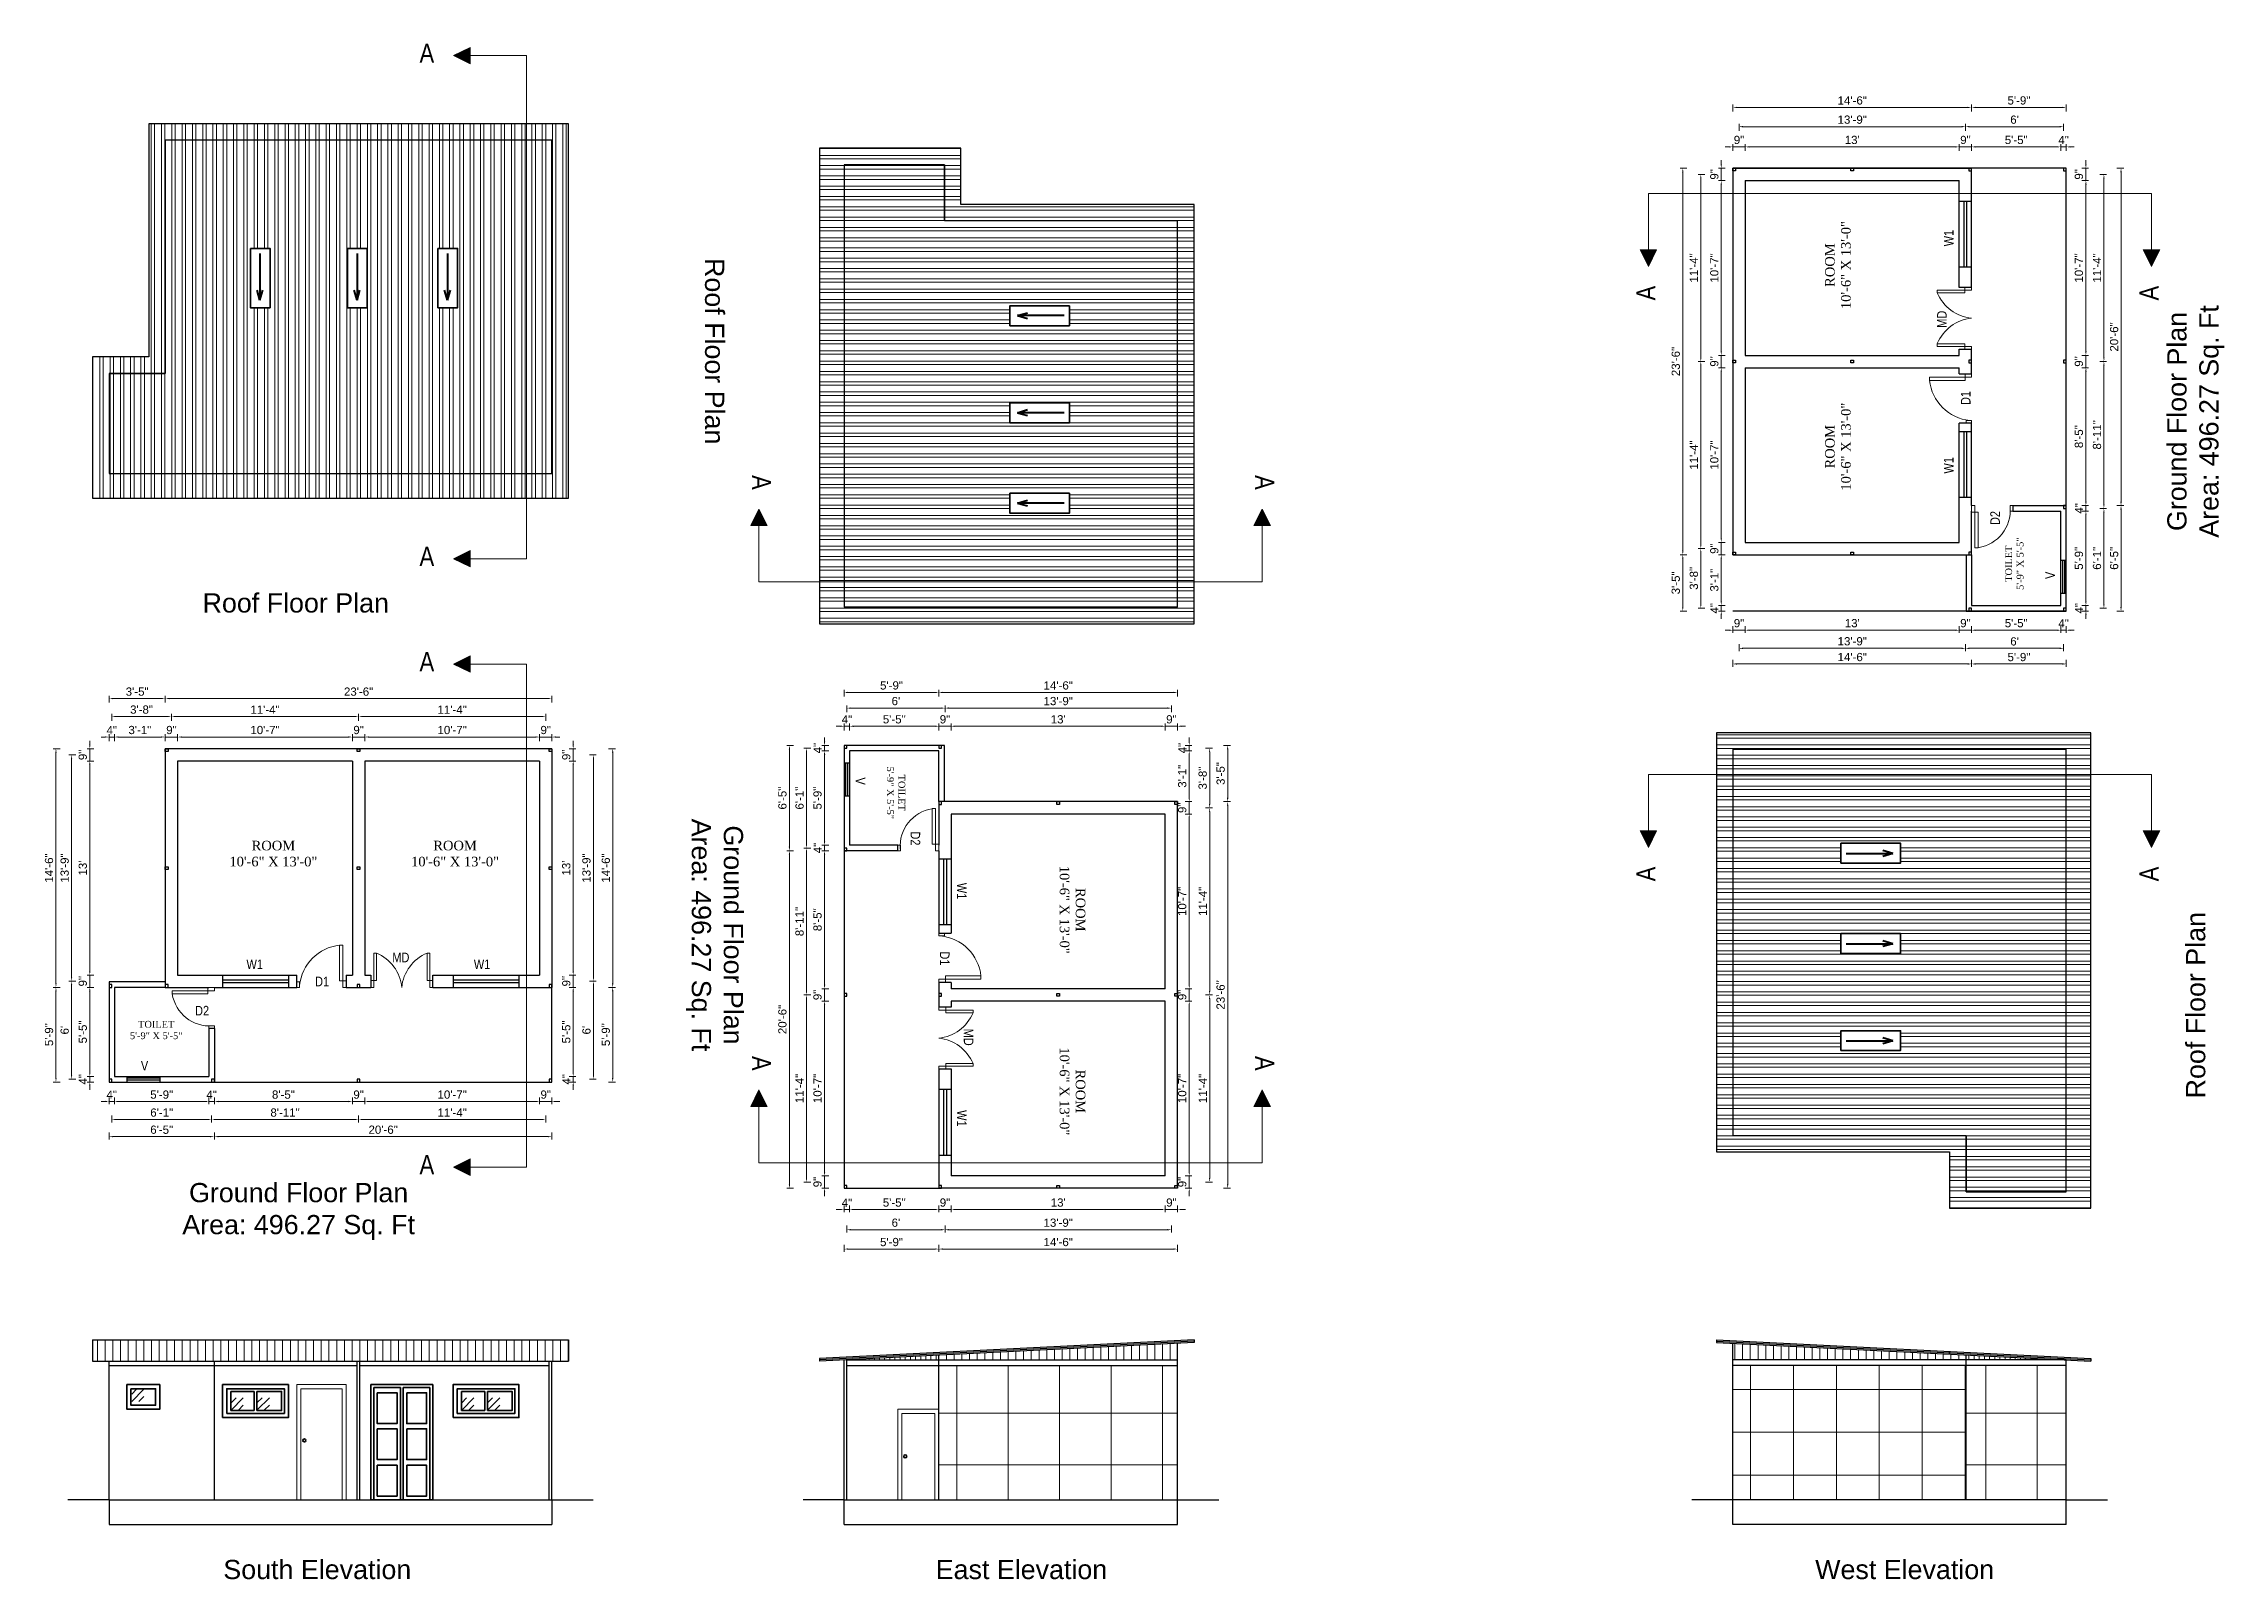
# Model space of a CAD drawing. Header units: inches. Extents: x 376358 to 406049, y -63575 to -53607.
# Drawn here: x 400247 to 401836, y -60796 to -59676 of the extents above; entities that cross this region are included whole.
import ezdxf

# ---------------------------------------------------------------- set-up
doc = ezdxf.new("R2010")
doc.units = ezdxf.units.IN
doc.header["$LTSCALE"] = 2
doc.header["$MEASUREMENT"] = 0
doc.header["$PDMODE"] = 34
doc.layers.get('0').update_dxf_attribs({"linetype": 'CONTINUOUS'})
doc.layers.get('DEFPOINTS').update_dxf_attribs({"color": 141, "linetype": 'CONTINUOUS'})
for name, color, linetype, lineweight in [('1', 7, 'CONTINUOUS', 13), ('DIM_LINE', 173, 'CONTINUOUS', 20), ('dimension', 160, 'CONTINUOUS', 15), ('door', 20, 'CONTINUOUS', 35), ('OUTLINE', 1, 'CONTINUOUS', 25), ('steps', 253, 'CONTINUOUS', 20), ('WALL - A', 1, 'CONTINUOUS', 40)]:
    doc.layers.add(name, color=color, linetype=linetype, lineweight=lineweight)
doc.styles.add('Lettring Text', font='arial.ttf')
doc.styles.get("Standard").update_dxf_attribs({"font": 'ARIALN.TTF'})
doc.dimstyles.new('Copy of Standard', dxfattribs={"dimtxt": 6, "dimasz": 2.875, "dimexe": 2, "dimexo": 4, "dimgap": 2, "dimtad": 1, "dimdec": 0, "dimrnd": 1, "dimzin": 0, "dimdsep": 46, "dimlunit": 4, "dimtxsty": 'Lettring Text', "dimcen": 0.1, "dimclrd": 7, "dimclre": 7, "dimclrt": 7, "dimazin": 0, "dimtfac": 0.645, "dimtdec": 0, "dimtmove": 1, "dimatfit": 0, "dimfxl": 3, "dimfxlon": 1, "dimtfillclr": 256, "dimtolj": 1, "dimtzin": 0, "dimlwd": -1, "dimlwe": -1, "dimarcsym": 2})
pattern_1 = [(90, (950.466, 443.577), (-7.5, 0), []), (90, (952.966, 446.077), (-7.5, 0), [])]
pattern_2 = [(360, (461263.914, 339579.583), (1e-15, 7.5), []), (360, (461266.414, 339577.083), (1e-15, 7.5), [])]
pattern_3 = [(180, (341287.78, -459857.779), (-2e-15, -7.5), []), (180, (341285.28, -459855.279), (-2e-15, -7.5), [])]

msp = doc.modelspace()

# ---------------------------------------------------------------- texts
at = {"color": 7, "linetype": 'ByBlock', "lineweight": 5, "char_height": 14}
for s, insert, width, attachment_point in [('A', (400531.7, -59690.4), 26.58, 9), ('A', (400531.7, -60057.2), 26.58, 9), ('{\\fArial CE|b0|i0|c0|p34;Roof\\fArial CE|b0|i0|c238|p34; Floor Plan}', (400430.8, -60084.3), 235.547, 5), ('A', (400531.7, -60134), 26.58, 9), ('A', (400531.7, -60500.7), 26.58, 9), ('{\\fArial CE|b0|i0|c238|p34;Ground Floor Plan\\PArea: \\fArial CE|b0|i0|c0|p34;496.27\\fArial CE|b0|i0|c238|p34; Sq. Ft}', (400432.9, -60527.9), 235.547, 5), ('{\\fArial CE|b0|i0|c0|p34;South Elevation}', (400446.5, -60789), 235.547, 5), ('{\\fArial CE|b0|i0|c0|p34;East Elevation}', (400959.7, -60789), 235.547, 5), ('{\\fArial CE|b0|i0|c0|p34;West Elevation}', (401603.4, -60789), 235.547, 5)]:
    msp.add_mtext(s, dxfattribs=dict(at, insert=insert, width=width, attachment_point=attachment_point))
for s, insert, width, attachment_point, rotation in [('{\\fArial CE|b0|i0|c0|p34;Roof\\fArial CE|b0|i0|c238|p34; Floor Plan}', (400736, -59900.7), 235.547, 5, 270), ('A', (401421.8, -59853), 26.58, 9, 90), ('A', (401788.5, -59853), 26.58, 9, 90), ('{\\fArial CE|b0|i0|c238|p34;Ground Floor Plan\\PArea: \\fArial CE|b0|i0|c0|p34;496.27\\fArial CE|b0|i0|c238|p34; Sq. Ft}', (401815.6, -59951.9), 235.547, 5, 90), ('A', (400763.2, -60001.7), 26.58, 9, 270), ('A', (401129.9, -60001.7), 26.58, 9, 270), ('{\\fArial CE|b0|i0|c238|p34;Ground Floor Plan\\PArea: \\fArial CE|b0|i0|c0|p34;496.27\\fArial CE|b0|i0|c238|p34; Sq. Ft}', (400736, -60326.3), 235.547, 5, 270), ('A', (401421.8, -60276.5), 26.58, 9, 90), ('A', (401788.5, -60276.5), 26.58, 9, 90), ('{\\fArial CE|b0|i0|c0|p34;Roof\\fArial CE|b0|i0|c238|p34; Floor Plan}', (401815.6, -60377.5), 235.547, 5, 90), ('A', (400763.2, -60425.2), 26.58, 9, 270), ('A', (401129.9, -60425.2), 26.58, 9, 270)]:
    msp.add_mtext(s, dxfattribs=dict(at, insert=insert, width=width, attachment_point=attachment_point, rotation=rotation))
at = {"layer": 'steps', "color": 7, "ltscale": 0.3, "attachment_point": 2}
for s, insert, char_height, width, rotation in [('{\\fTimes New Roman|b0|i0|c0|p18;ROOM \\P10\'-6" X 13\'-0"}', (401545.4, -59837.9), 7, 76.041, 90), ('{\\fTimes New Roman|b0|i0|c0|p18;ROOM \\P10\'-6" X 13\'-0"}', (401545.4, -59970.3), 7, 76.041, 90), ('{\\fTimes New Roman|b0|i0|c0|p18;TOILET\\P5\'-9" X 5\'-5"}', (401676.7, -60055.6), 5, 55.268, 90), ('{\\fTimes New Roman|b0|i0|c0|p18;TOILET\\P5\'-9" X 5\'-5"}', (400875, -60222.6), 5, 55.268, 270), ('{\\fTimes New Roman|b0|i0|c0|p18;ROOM \\P10\'-6" X 13\'-0"}', (401006.3, -60307.9), 7, 76.041, 270), ('{\\fTimes New Roman|b0|i0|c0|p18;ROOM \\P10\'-6" X 13\'-0"}', (401006.3, -60440.3), 7, 76.041, 270)]:
    msp.add_mtext(s, dxfattribs=dict(at, insert=insert, char_height=char_height, width=width, rotation=rotation))
at = {"layer": 'steps', "color": 7, "ltscale": 0.3, "char_height": 7, "attachment_point": 8}
for s, insert, rotation in [('W1', (401639, -59818.2), 90), ('MD', (401634, -59877.4), 90), ('{\\W1;D1}', (401651.4, -59934.8), 90), ('W1', (401639, -59983.9), 90), ('D2', (401672.8, -60022.3), 90), ('V', (401712.9, -60064.1), 90), ('V', (400838.8, -60214.1), 270), ('D2', (400878.9, -60255.9), 270), ('W1', (400912.7, -60294.3), 270), ('{\\W1;D1}', (400900.3, -60343.4), 270), ('MD', (400917.7, -60400.8), 270), ('W1', (400912.7, -60460), 270)]:
    msp.add_mtext_dynamic_manual_height_columns(s, width=18.621, gutter_width=40, heights=[0], dxfattribs=dict(at, insert=insert, rotation=rotation))
at = {"layer": 'steps', "color": 7, "ltscale": 0.3, "attachment_point": 2}
for s, insert, char_height, width in [('{\\fTimes New Roman|b0|i0|c0|p18;ROOM \\P10\'-6" X 13\'-0"}', (400414.5, -60257.6), 7, 76.041), ('{\\fTimes New Roman|b0|i0|c0|p18;ROOM \\P10\'-6" X 13\'-0"}', (400546.9, -60257.6), 7, 76.041), ('{\\fTimes New Roman|b0|i0|c0|p18;TOILET\\P5\'-9" X 5\'-5"}', (400329.1, -60388.9), 5, 55.268)]:
    msp.add_mtext(s, dxfattribs=dict(at, insert=insert, char_height=char_height, width=width))
at = {"layer": 'steps', "color": 7, "ltscale": 0.3, "char_height": 7, "attachment_point": 8}
for s, insert in [('W1', (400400.9, -60351.2)), ('MD', (400507.4, -60346.2)), ('W1', (400566.6, -60351.2)), ('{\\W1;D1}', (400450, -60363.7)), ('D2', (400362.5, -60385)), ('V', (400320.6, -60425.1))]:
    msp.add_mtext_dynamic_manual_height_columns(s, width=18.621, gutter_width=40, heights=[0], dxfattribs=dict(at, insert=insert))

# ---------------------------------------------------------------- blocks, each defined once
blk = doc.blocks.new('*D599')
at = {"layer": 'DEFPOINTS', "color": 0, "ltscale": 0.5, "transparency": 16777216}
for p in [(400344.7, -60182), (400335.7, -60190.5), (400344.7, -60199.5)]:
    blk.add_point(p, dxfattribs=at)
at = {"layer": 'steps', "color": 7, "ltscale": 0.5, "transparency": 16777216}
for p, q in [((400332.8, -60182), (400329.9, -60182)), ((400335.7, -60185), (400335.7, -60180)), ((400335.7, -60182), (400344.7, -60182)), ((400344.7, -60185), (400344.7, -60180)), ((400347.6, -60182), (400350.4, -60182))]:
    blk.add_line(p, q, dxfattribs=at)
for points in [[(400332.8, -60181.5), (400332.8, -60182.4), (400335.7, -60182)], [(400347.6, -60181.5), (400347.6, -60182.4), (400344.7, -60182)]]:
    blk.add_solid(points, dxfattribs=at)
at = {"layer": 'steps', "color": 7, "ltscale": 0.5, "transparency": 16777216, "insert": (400340.2, -60176.9), "char_height": 6, "attachment_point": 5, "style": 'Lettring Text'}
blk.add_mtext('\\A1;9"', dxfattribs=at)
blk = doc.blocks.new('*D587')
at = {"layer": 'DEFPOINTS', "color": 0, "ltscale": 0.5, "transparency": 16777216}
for p in [(400472.1, -60182), (400344.7, -60199.5), (400472.1, -60199.5)]:
    blk.add_point(p, dxfattribs=at)
at = {"layer": 'steps', "color": 7, "ltscale": 0.5, "transparency": 16777216}
for p, q in [((400344.7, -60185), (400344.7, -60180)), ((400347.6, -60182), (400469.2, -60182)), ((400472.1, -60185), (400472.1, -60180))]:
    blk.add_line(p, q, dxfattribs=at)
for points in [[(400347.6, -60181.5), (400347.6, -60182.4), (400344.7, -60182)], [(400469.2, -60181.5), (400469.2, -60182.4), (400472.1, -60182)]]:
    blk.add_solid(points, dxfattribs=at)
at = {"layer": 'steps', "color": 7, "ltscale": 0.5, "transparency": 16777216, "insert": (400408.4, -60176.9), "char_height": 6, "attachment_point": 5, "style": 'Lettring Text'}
blk.add_mtext('\\A1;10\'-7"', dxfattribs=at)
blk = doc.blocks.new('*D588')
at = {"layer": 'DEFPOINTS', "color": 0, "ltscale": 0.5, "transparency": 16777216}
for p in [(400481.1, -60182), (400472.1, -60199.5), (400481.1, -60199.5)]:
    blk.add_point(p, dxfattribs=at)
at = {"layer": 'steps', "color": 7, "ltscale": 0.5, "transparency": 16777216}
for p, q in [((400469.2, -60182), (400466.3, -60182)), ((400472.1, -60185), (400472.1, -60180)), ((400472.1, -60182), (400481.1, -60182)), ((400481.1, -60185), (400481.1, -60180)), ((400484, -60182), (400486.8, -60182))]:
    blk.add_line(p, q, dxfattribs=at)
for points in [[(400469.2, -60181.5), (400469.2, -60182.4), (400472.1, -60182)], [(400484, -60181.5), (400484, -60182.4), (400481.1, -60182)]]:
    blk.add_solid(points, dxfattribs=at)
at = {"layer": 'steps', "color": 7, "ltscale": 0.5, "transparency": 16777216, "insert": (400476.6, -60176.9), "char_height": 6, "attachment_point": 5, "style": 'Lettring Text'}
blk.add_mtext('\\A1;9"', dxfattribs=at)
blk = doc.blocks.new('*D589')
at = {"layer": 'DEFPOINTS', "color": 0, "ltscale": 0.5, "transparency": 16777216}
for p in [(400608.5, -60182), (400481.1, -60199.5), (400608.5, -60199.5)]:
    blk.add_point(p, dxfattribs=at)
at = {"layer": 'steps', "color": 7, "ltscale": 0.5, "transparency": 16777216}
for p, q in [((400481.1, -60185), (400481.1, -60180)), ((400484, -60182), (400605.6, -60182)), ((400608.5, -60185), (400608.5, -60180))]:
    blk.add_line(p, q, dxfattribs=at)
for points in [[(400484, -60181.5), (400484, -60182.4), (400481.1, -60182)], [(400605.6, -60181.5), (400605.6, -60182.4), (400608.5, -60182)]]:
    blk.add_solid(points, dxfattribs=at)
at = {"layer": 'steps', "color": 7, "ltscale": 0.5, "transparency": 16777216, "insert": (400544.8, -60176.9), "char_height": 6, "attachment_point": 5, "style": 'Lettring Text'}
blk.add_mtext('\\A1;10\'-7"', dxfattribs=at)
blk = doc.blocks.new('*D590')
at = {"layer": 'DEFPOINTS', "color": 0, "ltscale": 0.5, "transparency": 16777216}
for p in [(400617.5, -60182), (400608.5, -60199.5), (400617.5, -60190.5)]:
    blk.add_point(p, dxfattribs=at)
at = {"layer": 'steps', "color": 7, "ltscale": 0.5, "transparency": 16777216}
for p, q in [((400605.6, -60182), (400602.7, -60182)), ((400608.5, -60185), (400608.5, -60180)), ((400608.5, -60182), (400617.5, -60182)), ((400617.5, -60185), (400617.5, -60180)), ((400620.3, -60182), (400623.2, -60182))]:
    blk.add_line(p, q, dxfattribs=at)
for points in [[(400605.6, -60181.5), (400605.6, -60182.4), (400608.5, -60182)], [(400620.3, -60181.5), (400620.3, -60182.4), (400617.5, -60182)]]:
    blk.add_solid(points, dxfattribs=at)
at = {"layer": 'steps', "color": 7, "ltscale": 0.5, "transparency": 16777216, "insert": (400613, -60176.9), "char_height": 6, "attachment_point": 5, "style": 'Lettring Text'}
blk.add_mtext('\\A1;9"', dxfattribs=at)
blk = doc.blocks.new('*D591')
at = {"layer": 'DEFPOINTS', "color": 0, "ltscale": 0.5, "transparency": 16777216}
for p in [(400476.6, -60167.1), (400340.2, -60182), (400476.6, -60182)]:
    blk.add_point(p, dxfattribs=at)
at = {"layer": 'steps', "color": 7, "ltscale": 0.5, "transparency": 16777216}
for p, q in [((400340.2, -60170.1), (400340.2, -60165.1)), ((400343.1, -60167.1), (400473.7, -60167.1)), ((400476.6, -60170.1), (400476.6, -60165.1))]:
    blk.add_line(p, q, dxfattribs=at)
for points in [[(400343.1, -60166.6), (400343.1, -60167.5), (400340.2, -60167.1)], [(400473.7, -60166.6), (400473.7, -60167.5), (400476.6, -60167.1)]]:
    blk.add_solid(points, dxfattribs=at)
at = {"layer": 'steps', "color": 7, "ltscale": 0.5, "transparency": 16777216, "insert": (400408.4, -60162), "char_height": 6, "attachment_point": 5, "style": 'Lettring Text'}
blk.add_mtext('\\A1;11\'-4"', dxfattribs=at)
blk = doc.blocks.new('*D592')
at = {"layer": 'DEFPOINTS', "color": 0, "ltscale": 0.5, "transparency": 16777216}
for p in [(400613, -60167.1), (400476.6, -60182), (400613, -60182)]:
    blk.add_point(p, dxfattribs=at)
at = {"layer": 'steps', "color": 7, "ltscale": 0.5, "transparency": 16777216}
for p, q in [((400476.6, -60170.1), (400476.6, -60165.1)), ((400479.5, -60167.1), (400610.1, -60167.1)), ((400613, -60170.1), (400613, -60165.1))]:
    blk.add_line(p, q, dxfattribs=at)
for points in [[(400479.5, -60166.6), (400479.5, -60167.5), (400476.6, -60167.1)], [(400610.1, -60166.6), (400610.1, -60167.5), (400613, -60167.1)]]:
    blk.add_solid(points, dxfattribs=at)
at = {"layer": 'steps', "color": 7, "ltscale": 0.5, "transparency": 16777216, "insert": (400544.8, -60162), "char_height": 6, "attachment_point": 5, "style": 'Lettring Text'}
blk.add_mtext('\\A1;11\'-4"', dxfattribs=at)
blk = doc.blocks.new('*D593')
at = {"layer": 'DEFPOINTS', "color": 0, "ltscale": 0.5, "transparency": 16777216}
for p in [(400335.7, -60153.9), (400335.7, -60190.5), (400617.5, -60190.5)]:
    blk.add_point(p, dxfattribs=at)
at = {"layer": 'steps', "color": 7, "ltscale": 0.5, "transparency": 16777216}
for p, q in [((400335.7, -60156.9), (400335.7, -60151.9)), ((400614.6, -60153.9), (400338.6, -60153.9)), ((400617.5, -60156.9), (400617.5, -60151.9))]:
    blk.add_line(p, q, dxfattribs=at)
for points in [[(400338.6, -60153.5), (400338.6, -60154.4), (400335.7, -60153.9)], [(400614.6, -60153.5), (400614.6, -60154.4), (400617.5, -60153.9)]]:
    blk.add_solid(points, dxfattribs=at)
at = {"layer": 'steps', "color": 7, "ltscale": 0.5, "transparency": 16777216, "insert": (400476.6, -60148.9), "char_height": 6, "attachment_point": 5, "style": 'Lettring Text'}
blk.add_mtext('\\A1;23\'-6"', dxfattribs=at)
blk = doc.blocks.new('*D594')
at = {"layer": 'DEFPOINTS', "color": 0, "ltscale": 0.5, "transparency": 16777216}
for p in [(400298.7, -60182), (400335.7, -60190.5), (400298.7, -60364.5)]:
    blk.add_point(p, dxfattribs=at)
at = {"layer": 'steps', "color": 7, "ltscale": 0.5, "transparency": 16777216}
for p, q in [((400298.7, -60185), (400298.7, -60180)), ((400332.8, -60182), (400301.6, -60182)), ((400335.7, -60185), (400335.7, -60180))]:
    blk.add_line(p, q, dxfattribs=at)
for points in [[(400301.6, -60181.5), (400301.6, -60182.4), (400298.7, -60182)], [(400332.8, -60181.5), (400332.8, -60182.4), (400335.7, -60182)]]:
    blk.add_solid(points, dxfattribs=at)
at = {"layer": 'steps', "color": 7, "ltscale": 0.5, "transparency": 16777216, "insert": (400317.2, -60176.9), "char_height": 6, "attachment_point": 5, "style": 'Lettring Text'}
blk.add_mtext('\\A1;3\'-1"', dxfattribs=at)
blk = doc.blocks.new('*D595')
at = {"layer": 'DEFPOINTS', "color": 0, "ltscale": 0.5, "transparency": 16777216}
for p in [(400294.7, -60182), (400294.7, -60360.5), (400298.7, -60364.5)]:
    blk.add_point(p, dxfattribs=at)
at = {"layer": 'steps', "color": 7, "ltscale": 0.5, "transparency": 16777216}
for p, q in [((400291.8, -60182), (400288.9, -60182)), ((400294.7, -60185), (400294.7, -60180)), ((400298.7, -60182), (400294.7, -60182)), ((400298.7, -60185), (400298.7, -60180)), ((400301.6, -60182), (400304.4, -60182))]:
    blk.add_line(p, q, dxfattribs=at)
for points in [[(400291.8, -60181.5), (400291.8, -60182.4), (400294.7, -60182)], [(400301.6, -60181.5), (400301.6, -60182.4), (400298.7, -60182)]]:
    blk.add_solid(points, dxfattribs=at)
at = {"layer": 'steps', "color": 7, "ltscale": 0.5, "transparency": 16777216, "insert": (400296.7, -60177), "char_height": 6, "attachment_point": 5, "style": 'Lettring Text'}
blk.add_mtext('\\A1;4"', dxfattribs=at)
blk = doc.blocks.new('*D596')
at = {"layer": 'DEFPOINTS', "color": 0, "ltscale": 0.5, "transparency": 16777216}
for p in [(400296.7, -60167.1), (400296.7, -60182), (400340.2, -60182)]:
    blk.add_point(p, dxfattribs=at)
at = {"layer": 'steps', "color": 7, "ltscale": 0.5, "transparency": 16777216}
for p, q in [((400296.7, -60170.1), (400296.7, -60165.1)), ((400337.3, -60167.1), (400299.6, -60167.1)), ((400340.2, -60170.1), (400340.2, -60165.1))]:
    blk.add_line(p, q, dxfattribs=at)
for points in [[(400299.6, -60166.6), (400299.6, -60167.5), (400296.7, -60167.1)], [(400337.3, -60166.6), (400337.3, -60167.5), (400340.2, -60167.1)]]:
    blk.add_solid(points, dxfattribs=at)
at = {"layer": 'steps', "color": 7, "ltscale": 0.5, "transparency": 16777216, "insert": (400318.4, -60162), "char_height": 6, "attachment_point": 5, "style": 'Lettring Text'}
blk.add_mtext('\\A1;3\'-8"', dxfattribs=at)
blk = doc.blocks.new('*D597')
at = {"layer": 'DEFPOINTS', "color": 0, "ltscale": 0.5, "transparency": 16777216}
for p in [(400294.7, -60153.9), (400335.7, -60190.5), (400294.7, -60360.5)]:
    blk.add_point(p, dxfattribs=at)
at = {"layer": 'steps', "color": 7, "ltscale": 0.5, "transparency": 16777216}
for p, q in [((400294.7, -60156.9), (400294.7, -60151.9)), ((400332.8, -60153.9), (400297.6, -60153.9)), ((400335.7, -60156.9), (400335.7, -60151.9))]:
    blk.add_line(p, q, dxfattribs=at)
for points in [[(400297.6, -60153.5), (400297.6, -60154.4), (400294.7, -60153.9)], [(400332.8, -60153.5), (400332.8, -60154.4), (400335.7, -60153.9)]]:
    blk.add_solid(points, dxfattribs=at)
at = {"layer": 'steps', "color": 7, "ltscale": 0.5, "transparency": 16777216, "insert": (400315.2, -60148.9), "char_height": 6, "attachment_point": 5, "style": 'Lettring Text'}
blk.add_mtext('\\A1;3\'-5"', dxfattribs=at)
blk = doc.blocks.new('*D598')
at = {"layer": 'DEFPOINTS', "color": 0, "ltscale": 0.5, "transparency": 16777216}
for p in [(400608.5, -60199.5), (400617.5, -60190.5), (400633, -60190.5)]:
    blk.add_point(p, dxfattribs=at)
at = {"layer": 'steps', "color": 7, "ltscale": 0.5, "transparency": 16777216}
for p, q in [((400633, -60187.6), (400633, -60184.7)), ((400630, -60190.5), (400635, -60190.5)), ((400630, -60199.5), (400635, -60199.5)), ((400633, -60199.5), (400633, -60190.5)), ((400633, -60202.3), (400633, -60205.2))]:
    blk.add_line(p, q, dxfattribs=at)
for points in [[(400632.5, -60187.6), (400633.5, -60187.6), (400633, -60190.5)], [(400632.5, -60202.3), (400633.5, -60202.3), (400633, -60199.5)]]:
    blk.add_solid(points, dxfattribs=at)
at = {"layer": 'steps', "color": 7, "ltscale": 0.5, "transparency": 16777216, "insert": (400628, -60195), "char_height": 6, "attachment_point": 5, "rotation": 90, "style": 'Lettring Text'}
blk.add_mtext('\\A1;9"', dxfattribs=at)
blk = doc.blocks.new('*D600')
at = {"layer": 'DEFPOINTS', "color": 0, "ltscale": 0.5, "transparency": 16777216}
for p in [(400608.5, -60199.5), (400608.5, -60355.5), (400633, -60355.5)]:
    blk.add_point(p, dxfattribs=at)
at = {"layer": 'steps', "color": 7, "ltscale": 0.5, "transparency": 16777216}
for p, q in [((400630, -60199.5), (400635, -60199.5)), ((400633, -60202.3), (400633, -60352.6)), ((400630, -60355.5), (400635, -60355.5))]:
    blk.add_line(p, q, dxfattribs=at)
for points in [[(400632.5, -60202.3), (400633.5, -60202.3), (400633, -60199.5)], [(400632.5, -60352.6), (400633.5, -60352.6), (400633, -60355.5)]]:
    blk.add_solid(points, dxfattribs=at)
at = {"layer": 'steps', "color": 7, "ltscale": 0.5, "transparency": 16777216, "insert": (400628, -60277.5), "char_height": 6, "attachment_point": 5, "rotation": 90, "style": 'Lettring Text'}
blk.add_mtext("\\A1;13'", dxfattribs=at)
blk = doc.blocks.new('*D601')
at = {"layer": 'DEFPOINTS', "color": 0, "ltscale": 0.5, "transparency": 16777216}
for p in [(400608.5, -60355.5), (400617.5, -60364.5), (400633, -60364.5)]:
    blk.add_point(p, dxfattribs=at)
at = {"layer": 'steps', "color": 7, "ltscale": 0.5, "transparency": 16777216}
for p, q in [((400630, -60355.5), (400635, -60355.5)), ((400630, -60364.5), (400635, -60364.5)), ((400633, -60352.6), (400633, -60349.7)), ((400633, -60355.5), (400633, -60364.5)), ((400633, -60367.3), (400633, -60370.2))]:
    blk.add_line(p, q, dxfattribs=at)
for points in [[(400632.5, -60352.6), (400633.5, -60352.6), (400633, -60355.5)], [(400632.5, -60367.3), (400633.5, -60367.3), (400633, -60364.5)]]:
    blk.add_solid(points, dxfattribs=at)
at = {"layer": 'steps', "color": 7, "ltscale": 0.5, "transparency": 16777216, "insert": (400628, -60360), "char_height": 6, "attachment_point": 5, "rotation": 90, "style": 'Lettring Text'}
blk.add_mtext('\\A1;9"', dxfattribs=at)
blk = doc.blocks.new('*D602')
at = {"layer": 'DEFPOINTS', "color": 0, "ltscale": 0.5, "transparency": 16777216}
for p in [(400617.5, -60364.5), (400367.5, -60429.5), (400633, -60429.5)]:
    blk.add_point(p, dxfattribs=at)
at = {"layer": 'steps', "color": 7, "ltscale": 0.5, "transparency": 16777216}
for p, q in [((400630, -60364.5), (400635, -60364.5)), ((400633, -60367.3), (400633, -60426.6)), ((400630, -60429.5), (400635, -60429.5))]:
    blk.add_line(p, q, dxfattribs=at)
for points in [[(400632.5, -60367.3), (400633.5, -60367.3), (400633, -60364.5)], [(400632.5, -60426.6), (400633.5, -60426.6), (400633, -60429.5)]]:
    blk.add_solid(points, dxfattribs=at)
at = {"layer": 'steps', "color": 7, "ltscale": 0.5, "transparency": 16777216, "insert": (400628, -60397), "char_height": 6, "attachment_point": 5, "rotation": 90, "style": 'Lettring Text'}
blk.add_mtext('\\A1;5\'-5"', dxfattribs=at)
blk = doc.blocks.new('*D603')
at = {"layer": 'DEFPOINTS', "color": 0, "ltscale": 0.5, "transparency": 16777216}
for p in [(400367.5, -60429.5), (400371.5, -60433.5), (400633, -60433.5)]:
    blk.add_point(p, dxfattribs=at)
at = {"layer": 'steps', "color": 7, "ltscale": 0.5, "transparency": 16777216}
for p, q in [((400633, -60426.6), (400633, -60423.7)), ((400630, -60429.5), (400635, -60429.5)), ((400630, -60433.5), (400635, -60433.5)), ((400633, -60429.5), (400633, -60433.5)), ((400633, -60436.3), (400633, -60439.2))]:
    blk.add_line(p, q, dxfattribs=at)
for points in [[(400632.5, -60426.6), (400633.5, -60426.6), (400633, -60429.5)], [(400632.5, -60436.3), (400633.5, -60436.3), (400633, -60433.5)]]:
    blk.add_solid(points, dxfattribs=at)
at = {"layer": 'steps', "color": 7, "ltscale": 0.5, "transparency": 16777216, "insert": (400628, -60431.5), "char_height": 6, "attachment_point": 5, "rotation": 90, "style": 'Lettring Text'}
blk.add_mtext('\\A1;4"', dxfattribs=at)
blk = doc.blocks.new('*D604')
at = {"layer": 'DEFPOINTS', "color": 0, "ltscale": 0.5, "transparency": 16777216}
for p in [(400633, -60195), (400633, -60360), (400647.8, -60360)]:
    blk.add_point(p, dxfattribs=at)
at = {"layer": 'steps', "color": 7, "ltscale": 0.5, "transparency": 16777216}
for p, q in [((400644.8, -60195), (400649.8, -60195)), ((400647.8, -60197.8), (400647.8, -60357.1)), ((400644.8, -60360), (400649.8, -60360))]:
    blk.add_line(p, q, dxfattribs=at)
for points in [[(400647.3, -60197.8), (400648.2, -60197.8), (400647.8, -60195)], [(400647.3, -60357.1), (400648.2, -60357.1), (400647.8, -60360)]]:
    blk.add_solid(points, dxfattribs=at)
at = {"layer": 'steps', "color": 7, "ltscale": 0.5, "transparency": 16777216, "insert": (400642.7, -60277.5), "char_height": 6, "attachment_point": 5, "rotation": 90, "style": 'Lettring Text'}
blk.add_mtext('\\A1;13\'-9"', dxfattribs=at)
blk = doc.blocks.new('*D605')
at = {"layer": 'DEFPOINTS', "color": 0, "ltscale": 0.5, "transparency": 16777216}
for p in [(400633, -60360), (400633, -60431.5), (400647.8, -60431.5)]:
    blk.add_point(p, dxfattribs=at)
at = {"layer": 'steps', "color": 7, "ltscale": 0.5, "transparency": 16777216}
for p, q in [((400644.8, -60360), (400649.8, -60360)), ((400647.8, -60362.8), (400647.8, -60428.6)), ((400644.8, -60431.5), (400649.8, -60431.5))]:
    blk.add_line(p, q, dxfattribs=at)
for points in [[(400647.3, -60362.8), (400648.2, -60362.8), (400647.8, -60360)], [(400647.3, -60428.6), (400648.2, -60428.6), (400647.8, -60431.5)]]:
    blk.add_solid(points, dxfattribs=at)
at = {"layer": 'steps', "color": 7, "ltscale": 0.5, "transparency": 16777216, "insert": (400642.7, -60395.7), "char_height": 6, "attachment_point": 5, "rotation": 90, "style": 'Lettring Text'}
blk.add_mtext("\\A1;6'", dxfattribs=at)
blk = doc.blocks.new('*D606')
at = {"layer": 'DEFPOINTS', "color": 0, "ltscale": 0.5, "transparency": 16777216}
for p in [(400617.5, -60364.5), (400661.8, -60364.5), (400617.5, -60433.5)]:
    blk.add_point(p, dxfattribs=at)
at = {"layer": 'steps', "color": 7, "ltscale": 0.5, "transparency": 16777216}
for p, q in [((400658.8, -60364.5), (400663.8, -60364.5)), ((400661.8, -60430.6), (400661.8, -60367.3)), ((400658.8, -60433.5), (400663.8, -60433.5))]:
    blk.add_line(p, q, dxfattribs=at)
for points in [[(400661.3, -60367.3), (400662.3, -60367.3), (400661.8, -60364.5)], [(400661.3, -60430.6), (400662.3, -60430.6), (400661.8, -60433.5)]]:
    blk.add_solid(points, dxfattribs=at)
at = {"layer": 'steps', "color": 7, "ltscale": 0.5, "transparency": 16777216, "insert": (400656.8, -60399), "char_height": 6, "attachment_point": 5, "rotation": 90, "style": 'Lettring Text'}
blk.add_mtext('\\A1;5\'-9"', dxfattribs=at)
blk = doc.blocks.new('*D607')
at = {"layer": 'DEFPOINTS', "color": 0, "ltscale": 0.5, "transparency": 16777216}
for p in [(400617.5, -60190.5), (400661.8, -60190.5), (400617.5, -60364.5)]:
    blk.add_point(p, dxfattribs=at)
at = {"layer": 'steps', "color": 7, "ltscale": 0.5, "transparency": 16777216}
for p, q in [((400658.8, -60190.5), (400663.8, -60190.5)), ((400661.8, -60361.6), (400661.8, -60193.3)), ((400658.8, -60364.5), (400663.8, -60364.5))]:
    blk.add_line(p, q, dxfattribs=at)
for points in [[(400661.3, -60193.3), (400662.3, -60193.3), (400661.8, -60190.5)], [(400661.3, -60361.6), (400662.3, -60361.6), (400661.8, -60364.5)]]:
    blk.add_solid(points, dxfattribs=at)
at = {"layer": 'steps', "color": 7, "ltscale": 0.5, "transparency": 16777216, "insert": (400656.8, -60277.5), "char_height": 6, "attachment_point": 5, "rotation": 90, "style": 'Lettring Text'}
blk.add_mtext('\\A1;14\'-6"', dxfattribs=at)
blk = doc.blocks.new('*D608')
at = {"layer": 'DEFPOINTS', "color": 0, "ltscale": 0.5, "transparency": 16777216}
for p in [(400294.7, -60433.5), (400298.7, -60429.5), (400298.7, -60447.7)]:
    blk.add_point(p, dxfattribs=at)
at = {"layer": 'steps', "color": 7, "ltscale": 0.5, "transparency": 16777216}
for p, q in [((400291.8, -60447.7), (400288.9, -60447.7)), ((400294.7, -60444.7), (400294.7, -60449.7)), ((400294.7, -60447.7), (400298.7, -60447.7)), ((400298.7, -60444.7), (400298.7, -60449.7)), ((400301.6, -60447.7), (400304.4, -60447.7))]:
    blk.add_line(p, q, dxfattribs=at)
for points in [[(400291.8, -60447.2), (400291.8, -60448.2), (400294.7, -60447.7)], [(400301.6, -60447.2), (400301.6, -60448.2), (400298.7, -60447.7)]]:
    blk.add_solid(points, dxfattribs=at)
at = {"layer": 'steps', "color": 7, "ltscale": 0.5, "transparency": 16777216, "insert": (400296.7, -60442.7), "char_height": 6, "attachment_point": 5, "style": 'Lettring Text'}
blk.add_mtext('\\A1;4"', dxfattribs=at)
blk = doc.blocks.new('*D609')
at = {"layer": 'DEFPOINTS', "color": 0, "ltscale": 0.5, "transparency": 16777216}
for p in [(400298.7, -60429.5), (400367.5, -60429.5), (400367.5, -60447.7)]:
    blk.add_point(p, dxfattribs=at)
at = {"layer": 'steps', "color": 7, "ltscale": 0.5, "transparency": 16777216}
for p, q in [((400298.7, -60444.7), (400298.7, -60449.7)), ((400301.6, -60447.7), (400364.6, -60447.7)), ((400367.5, -60444.7), (400367.5, -60449.7))]:
    blk.add_line(p, q, dxfattribs=at)
for points in [[(400301.6, -60447.2), (400301.6, -60448.2), (400298.7, -60447.7)], [(400364.6, -60447.2), (400364.6, -60448.2), (400367.5, -60447.7)]]:
    blk.add_solid(points, dxfattribs=at)
at = {"layer": 'steps', "color": 7, "ltscale": 0.5, "transparency": 16777216, "insert": (400333.1, -60442.7), "char_height": 6, "attachment_point": 5, "style": 'Lettring Text'}
blk.add_mtext('\\A1;5\'-9"', dxfattribs=at)
blk = doc.blocks.new('*D610')
at = {"layer": 'DEFPOINTS', "color": 0, "ltscale": 0.5, "transparency": 16777216}
for p in [(400367.5, -60429.5), (400371.5, -60433.5), (400371.5, -60447.7)]:
    blk.add_point(p, dxfattribs=at)
at = {"layer": 'steps', "color": 7, "ltscale": 0.5, "transparency": 16777216}
for p, q in [((400364.6, -60447.7), (400361.7, -60447.7)), ((400367.5, -60444.7), (400367.5, -60449.7)), ((400367.5, -60447.7), (400371.5, -60447.7)), ((400371.5, -60444.7), (400371.5, -60449.7)), ((400374.3, -60447.7), (400377.2, -60447.7))]:
    blk.add_line(p, q, dxfattribs=at)
for points in [[(400364.6, -60447.2), (400364.6, -60448.2), (400367.5, -60447.7)], [(400374.3, -60447.2), (400374.3, -60448.2), (400371.5, -60447.7)]]:
    blk.add_solid(points, dxfattribs=at)
at = {"layer": 'steps', "color": 7, "ltscale": 0.5, "transparency": 16777216, "insert": (400369.5, -60442.7), "char_height": 6, "attachment_point": 5, "style": 'Lettring Text'}
blk.add_mtext('\\A1;4"', dxfattribs=at)
blk = doc.blocks.new('*D611')
at = {"layer": 'DEFPOINTS', "color": 0, "ltscale": 0.5, "transparency": 16777216}
for p in [(400472.1, -60355.5), (400371.5, -60433.5), (400472.1, -60447.7)]:
    blk.add_point(p, dxfattribs=at)
at = {"layer": 'steps', "color": 7, "ltscale": 0.5, "transparency": 16777216}
for p, q in [((400371.5, -60444.7), (400371.5, -60449.7)), ((400374.3, -60447.7), (400469.2, -60447.7)), ((400472.1, -60444.7), (400472.1, -60449.7))]:
    blk.add_line(p, q, dxfattribs=at)
for points in [[(400374.3, -60447.2), (400374.3, -60448.2), (400371.5, -60447.7)], [(400469.2, -60447.2), (400469.2, -60448.2), (400472.1, -60447.7)]]:
    blk.add_solid(points, dxfattribs=at)
at = {"layer": 'steps', "color": 7, "ltscale": 0.5, "transparency": 16777216, "insert": (400421.8, -60442.7), "char_height": 6, "attachment_point": 5, "style": 'Lettring Text'}
blk.add_mtext('\\A1;8\'-5"', dxfattribs=at)
blk = doc.blocks.new('*D612')
at = {"layer": 'DEFPOINTS', "color": 0, "ltscale": 0.5, "transparency": 16777216}
for p in [(400472.1, -60355.5), (400481.1, -60355.5), (400481.1, -60447.7)]:
    blk.add_point(p, dxfattribs=at)
at = {"layer": 'steps', "color": 7, "ltscale": 0.5, "transparency": 16777216}
for p, q in [((400469.2, -60447.7), (400466.3, -60447.7)), ((400472.1, -60444.7), (400472.1, -60449.7)), ((400472.1, -60447.7), (400481.1, -60447.7)), ((400481.1, -60444.7), (400481.1, -60449.7)), ((400484, -60447.7), (400486.8, -60447.7))]:
    blk.add_line(p, q, dxfattribs=at)
for points in [[(400469.2, -60447.2), (400469.2, -60448.2), (400472.1, -60447.7)], [(400484, -60447.2), (400484, -60448.2), (400481.1, -60447.7)]]:
    blk.add_solid(points, dxfattribs=at)
at = {"layer": 'steps', "color": 7, "ltscale": 0.5, "transparency": 16777216, "insert": (400476.6, -60442.7), "char_height": 6, "attachment_point": 5, "style": 'Lettring Text'}
blk.add_mtext('\\A1;9"', dxfattribs=at)
blk = doc.blocks.new('*D613')
at = {"layer": 'DEFPOINTS', "color": 0, "ltscale": 0.5, "transparency": 16777216}
for p in [(400481.1, -60355.5), (400608.5, -60355.5), (400608.5, -60447.7)]:
    blk.add_point(p, dxfattribs=at)
at = {"layer": 'steps', "color": 7, "ltscale": 0.5, "transparency": 16777216}
for p, q in [((400481.1, -60444.7), (400481.1, -60449.7)), ((400484, -60447.7), (400605.6, -60447.7)), ((400608.5, -60444.7), (400608.5, -60449.7))]:
    blk.add_line(p, q, dxfattribs=at)
for points in [[(400484, -60447.2), (400484, -60448.2), (400481.1, -60447.7)], [(400605.6, -60447.2), (400605.6, -60448.2), (400608.5, -60447.7)]]:
    blk.add_solid(points, dxfattribs=at)
at = {"layer": 'steps', "color": 7, "ltscale": 0.5, "transparency": 16777216, "insert": (400544.8, -60442.7), "char_height": 6, "attachment_point": 5, "style": 'Lettring Text'}
blk.add_mtext('\\A1;10\'-7"', dxfattribs=at)
blk = doc.blocks.new('*D614')
at = {"layer": 'DEFPOINTS', "color": 0, "ltscale": 0.5, "transparency": 16777216}
for p in [(400608.5, -60355.5), (400617.5, -60364.5), (400617.5, -60447.7)]:
    blk.add_point(p, dxfattribs=at)
at = {"layer": 'steps', "color": 7, "ltscale": 0.5, "transparency": 16777216}
for p, q in [((400605.6, -60447.7), (400602.7, -60447.7)), ((400608.5, -60444.7), (400608.5, -60449.7)), ((400608.5, -60447.7), (400617.5, -60447.7)), ((400617.5, -60444.7), (400617.5, -60449.7)), ((400620.3, -60447.7), (400623.2, -60447.7))]:
    blk.add_line(p, q, dxfattribs=at)
for points in [[(400605.6, -60447.2), (400605.6, -60448.2), (400608.5, -60447.7)], [(400620.3, -60447.2), (400620.3, -60448.2), (400617.5, -60447.7)]]:
    blk.add_solid(points, dxfattribs=at)
at = {"layer": 'steps', "color": 7, "ltscale": 0.5, "transparency": 16777216, "insert": (400613, -60442.7), "char_height": 6, "attachment_point": 5, "style": 'Lettring Text'}
blk.add_mtext('\\A1;9"', dxfattribs=at)
blk = doc.blocks.new('*D615')
at = {"layer": 'DEFPOINTS', "color": 0, "ltscale": 0.5, "transparency": 16777216}
for p in [(400296.7, -60447.7), (400369.5, -60447.7), (400369.5, -60460.9)]:
    blk.add_point(p, dxfattribs=at)
at = {"layer": 'steps', "color": 7, "ltscale": 0.5, "transparency": 16777216}
for p, q in [((400296.7, -60457.9), (400296.7, -60462.9)), ((400369.5, -60457.9), (400369.5, -60462.9)), ((400299.6, -60460.9), (400366.6, -60460.9))]:
    blk.add_line(p, q, dxfattribs=at)
for points in [[(400299.6, -60460.4), (400299.6, -60461.3), (400296.7, -60460.9)], [(400366.6, -60460.4), (400366.6, -60461.3), (400369.5, -60460.9)]]:
    blk.add_solid(points, dxfattribs=at)
at = {"layer": 'steps', "color": 7, "ltscale": 0.5, "transparency": 16777216, "insert": (400333.1, -60455.8), "char_height": 6, "attachment_point": 5, "style": 'Lettring Text'}
blk.add_mtext('\\A1;6\'-1"', dxfattribs=at)
blk = doc.blocks.new('*D616')
at = {"layer": 'DEFPOINTS', "color": 0, "ltscale": 0.5, "transparency": 16777216}
for p in [(400369.5, -60447.7), (400476.6, -60447.7), (400476.6, -60460.9)]:
    blk.add_point(p, dxfattribs=at)
at = {"layer": 'steps', "color": 7, "ltscale": 0.5, "transparency": 16777216}
for p, q in [((400369.5, -60457.9), (400369.5, -60462.9)), ((400476.6, -60457.9), (400476.6, -60462.9)), ((400372.3, -60460.9), (400473.7, -60460.9))]:
    blk.add_line(p, q, dxfattribs=at)
for points in [[(400372.3, -60460.4), (400372.3, -60461.3), (400369.5, -60460.9)], [(400473.7, -60460.4), (400473.7, -60461.3), (400476.6, -60460.9)]]:
    blk.add_solid(points, dxfattribs=at)
at = {"layer": 'steps', "color": 7, "ltscale": 0.5, "transparency": 16777216, "insert": (400423, -60455.8), "char_height": 6, "attachment_point": 5, "style": 'Lettring Text'}
blk.add_mtext('\\A1;8\'-11"', dxfattribs=at)
blk = doc.blocks.new('*D617')
at = {"layer": 'DEFPOINTS', "color": 0, "ltscale": 0.5, "transparency": 16777216}
for p in [(400476.6, -60447.7), (400613, -60447.7), (400613, -60460.9)]:
    blk.add_point(p, dxfattribs=at)
at = {"layer": 'steps', "color": 7, "ltscale": 0.5, "transparency": 16777216}
for p, q in [((400476.6, -60457.9), (400476.6, -60462.9)), ((400613, -60457.9), (400613, -60462.9)), ((400479.5, -60460.9), (400610.1, -60460.9))]:
    blk.add_line(p, q, dxfattribs=at)
for points in [[(400479.5, -60460.4), (400479.5, -60461.3), (400476.6, -60460.9)], [(400610.1, -60460.4), (400610.1, -60461.3), (400613, -60460.9)]]:
    blk.add_solid(points, dxfattribs=at)
at = {"layer": 'steps', "color": 7, "ltscale": 0.5, "transparency": 16777216, "insert": (400544.8, -60455.8), "char_height": 6, "attachment_point": 5, "style": 'Lettring Text'}
blk.add_mtext('\\A1;11\'-4"', dxfattribs=at)
blk = doc.blocks.new('*D618')
at = {"layer": 'DEFPOINTS', "color": 0, "ltscale": 0.5, "transparency": 16777216}
for p in [(400371.5, -60433.5), (400617.5, -60433.5), (400617.5, -60473.3)]:
    blk.add_point(p, dxfattribs=at)
at = {"layer": 'steps', "color": 7, "ltscale": 0.5, "transparency": 16777216}
for p, q in [((400371.5, -60470.3), (400371.5, -60475.3)), ((400374.3, -60473.3), (400614.6, -60473.3)), ((400617.5, -60470.3), (400617.5, -60475.3))]:
    blk.add_line(p, q, dxfattribs=at)
for points in [[(400374.3, -60472.9), (400374.3, -60473.8), (400371.5, -60473.3)], [(400614.6, -60472.9), (400614.6, -60473.8), (400617.5, -60473.3)]]:
    blk.add_solid(points, dxfattribs=at)
at = {"layer": 'steps', "color": 7, "ltscale": 0.5, "transparency": 16777216, "insert": (400494.5, -60468.3), "char_height": 6, "attachment_point": 5, "style": 'Lettring Text'}
blk.add_mtext('\\A1;20\'-6"', dxfattribs=at)
blk = doc.blocks.new('*D619')
at = {"layer": 'DEFPOINTS', "color": 0, "ltscale": 0.5, "transparency": 16777216}
for p in [(400294.7, -60433.5), (400371.5, -60433.5), (400294.7, -60473.3)]:
    blk.add_point(p, dxfattribs=at)
at = {"layer": 'steps', "color": 7, "ltscale": 0.5, "transparency": 16777216}
for p, q in [((400294.7, -60470.3), (400294.7, -60475.3)), ((400368.6, -60473.3), (400297.6, -60473.3)), ((400371.5, -60470.3), (400371.5, -60475.3))]:
    blk.add_line(p, q, dxfattribs=at)
for points in [[(400297.6, -60472.9), (400297.6, -60473.8), (400294.7, -60473.3)], [(400368.6, -60472.9), (400368.6, -60473.8), (400371.5, -60473.3)]]:
    blk.add_solid(points, dxfattribs=at)
at = {"layer": 'steps', "color": 7, "ltscale": 0.5, "transparency": 16777216, "insert": (400333.1, -60468.3), "char_height": 6, "attachment_point": 5, "style": 'Lettring Text'}
blk.add_mtext('\\A1;6\'-5"', dxfattribs=at)
blk = doc.blocks.new('*D620')
at = {"layer": 'DEFPOINTS', "color": 0, "ltscale": 0.5, "transparency": 16777216}
for p in [(400280.7, -60199.5), (400335.7, -60190.5), (400344.7, -60199.5)]:
    blk.add_point(p, dxfattribs=at)
at = {"layer": 'steps', "color": 7, "ltscale": 0.5, "transparency": 16777216}
for p, q in [((400280.7, -60187.6), (400280.7, -60184.7)), ((400283.7, -60190.5), (400278.7, -60190.5)), ((400283.7, -60199.5), (400278.7, -60199.5)), ((400280.7, -60190.5), (400280.7, -60199.5)), ((400280.7, -60202.3), (400280.7, -60205.2))]:
    blk.add_line(p, q, dxfattribs=at)
for points in [[(400280.2, -60187.6), (400281.2, -60187.6), (400280.7, -60190.5)], [(400280.2, -60202.3), (400281.2, -60202.3), (400280.7, -60199.5)]]:
    blk.add_solid(points, dxfattribs=at)
at = {"layer": 'steps', "color": 7, "ltscale": 0.5, "transparency": 16777216, "insert": (400275.6, -60195), "char_height": 6, "attachment_point": 5, "rotation": 90, "style": 'Lettring Text'}
blk.add_mtext('\\A1;9"', dxfattribs=at)
blk = doc.blocks.new('*D621')
at = {"layer": 'DEFPOINTS', "color": 0, "ltscale": 0.5, "transparency": 16777216}
for p in [(400344.7, -60199.5), (400280.7, -60355.5), (400344.7, -60355.5)]:
    blk.add_point(p, dxfattribs=at)
at = {"layer": 'steps', "color": 7, "ltscale": 0.5, "transparency": 16777216}
for p, q in [((400283.7, -60199.5), (400278.7, -60199.5)), ((400280.7, -60202.3), (400280.7, -60352.6)), ((400283.7, -60355.5), (400278.7, -60355.5))]:
    blk.add_line(p, q, dxfattribs=at)
for points in [[(400280.2, -60202.3), (400281.2, -60202.3), (400280.7, -60199.5)], [(400280.2, -60352.6), (400281.2, -60352.6), (400280.7, -60355.5)]]:
    blk.add_solid(points, dxfattribs=at)
at = {"layer": 'steps', "color": 7, "ltscale": 0.5, "transparency": 16777216, "insert": (400275.6, -60277.5), "char_height": 6, "attachment_point": 5, "rotation": 90, "style": 'Lettring Text'}
blk.add_mtext("\\A1;13'", dxfattribs=at)
blk = doc.blocks.new('*D622')
at = {"layer": 'DEFPOINTS', "color": 0, "ltscale": 0.5, "transparency": 16777216}
for p in [(400280.7, -60364.5), (400335.7, -60364.5), (400344.7, -60355.5)]:
    blk.add_point(p, dxfattribs=at)
at = {"layer": 'steps', "color": 7, "ltscale": 0.5, "transparency": 16777216}
for p, q in [((400283.7, -60355.5), (400278.7, -60355.5)), ((400283.7, -60364.5), (400278.7, -60364.5)), ((400280.7, -60352.6), (400280.7, -60349.7)), ((400280.7, -60355.5), (400280.7, -60364.5)), ((400280.7, -60367.3), (400280.7, -60370.2))]:
    blk.add_line(p, q, dxfattribs=at)
for points in [[(400280.2, -60352.6), (400281.2, -60352.6), (400280.7, -60355.5)], [(400280.2, -60367.3), (400281.2, -60367.3), (400280.7, -60364.5)]]:
    blk.add_solid(points, dxfattribs=at)
at = {"layer": 'steps', "color": 7, "ltscale": 0.5, "transparency": 16777216, "insert": (400275.6, -60360), "char_height": 6, "attachment_point": 5, "rotation": 90, "style": 'Lettring Text'}
blk.add_mtext('\\A1;9"', dxfattribs=at)
blk = doc.blocks.new('*D623')
at = {"layer": 'DEFPOINTS', "color": 0, "ltscale": 0.5, "transparency": 16777216}
for p in [(400335.7, -60364.5), (400280.7, -60429.5), (400298.7, -60429.5)]:
    blk.add_point(p, dxfattribs=at)
at = {"layer": 'steps', "color": 7, "ltscale": 0.5, "transparency": 16777216}
for p, q in [((400283.7, -60364.5), (400278.7, -60364.5)), ((400280.7, -60367.3), (400280.7, -60426.6)), ((400283.7, -60429.5), (400278.7, -60429.5))]:
    blk.add_line(p, q, dxfattribs=at)
for points in [[(400280.2, -60367.3), (400281.2, -60367.3), (400280.7, -60364.5)], [(400280.2, -60426.6), (400281.2, -60426.6), (400280.7, -60429.5)]]:
    blk.add_solid(points, dxfattribs=at)
at = {"layer": 'steps', "color": 7, "ltscale": 0.5, "transparency": 16777216, "insert": (400275.6, -60397), "char_height": 6, "attachment_point": 5, "rotation": 90, "style": 'Lettring Text'}
blk.add_mtext('\\A1;5\'-5"', dxfattribs=at)
blk = doc.blocks.new('*D624')
at = {"layer": 'DEFPOINTS', "color": 0, "ltscale": 0.5, "transparency": 16777216}
for p in [(400280.7, -60433.5), (400294.7, -60433.5), (400298.7, -60429.5)]:
    blk.add_point(p, dxfattribs=at)
at = {"layer": 'steps', "color": 7, "ltscale": 0.5, "transparency": 16777216}
for p, q in [((400280.7, -60426.6), (400280.7, -60423.7)), ((400283.7, -60429.5), (400278.7, -60429.5)), ((400283.7, -60433.5), (400278.7, -60433.5)), ((400280.7, -60429.5), (400280.7, -60433.5)), ((400280.7, -60436.3), (400280.7, -60439.2))]:
    blk.add_line(p, q, dxfattribs=at)
for points in [[(400280.2, -60426.6), (400281.2, -60426.6), (400280.7, -60429.5)], [(400280.2, -60436.3), (400281.2, -60436.3), (400280.7, -60433.5)]]:
    blk.add_solid(points, dxfattribs=at)
at = {"layer": 'steps', "color": 7, "ltscale": 0.5, "transparency": 16777216, "insert": (400275.7, -60431.5), "char_height": 6, "attachment_point": 5, "rotation": 90, "style": 'Lettring Text'}
blk.add_mtext('\\A1;4"', dxfattribs=at)
blk = doc.blocks.new('*D625')
at = {"layer": 'DEFPOINTS', "color": 0, "ltscale": 0.5, "transparency": 16777216}
for p in [(400280.7, -60195), (400267.4, -60360), (400280.7, -60360)]:
    blk.add_point(p, dxfattribs=at)
at = {"layer": 'steps', "color": 7, "ltscale": 0.5, "transparency": 16777216}
for p, q in [((400270.4, -60195), (400265.4, -60195)), ((400267.4, -60197.8), (400267.4, -60357.1)), ((400270.4, -60360), (400265.4, -60360))]:
    blk.add_line(p, q, dxfattribs=at)
for points in [[(400267, -60197.8), (400267.9, -60197.8), (400267.4, -60195)], [(400267, -60357.1), (400267.9, -60357.1), (400267.4, -60360)]]:
    blk.add_solid(points, dxfattribs=at)
at = {"layer": 'steps', "color": 7, "ltscale": 0.5, "transparency": 16777216, "insert": (400262.4, -60277.5), "char_height": 6, "attachment_point": 5, "rotation": 90, "style": 'Lettring Text'}
blk.add_mtext('\\A1;13\'-9"', dxfattribs=at)
blk = doc.blocks.new('*D626')
at = {"layer": 'DEFPOINTS', "color": 0, "ltscale": 0.5, "transparency": 16777216}
for p in [(400280.7, -60360), (400267.4, -60431.5), (400280.7, -60431.5)]:
    blk.add_point(p, dxfattribs=at)
at = {"layer": 'steps', "color": 7, "ltscale": 0.5, "transparency": 16777216}
for p, q in [((400270.4, -60360), (400265.4, -60360)), ((400267.4, -60362.8), (400267.4, -60428.6)), ((400270.4, -60431.5), (400265.4, -60431.5))]:
    blk.add_line(p, q, dxfattribs=at)
for points in [[(400267, -60362.8), (400267.9, -60362.8), (400267.4, -60360)], [(400267, -60428.6), (400267.9, -60428.6), (400267.4, -60431.5)]]:
    blk.add_solid(points, dxfattribs=at)
at = {"layer": 'steps', "color": 7, "ltscale": 0.5, "transparency": 16777216, "insert": (400262.4, -60395.7), "char_height": 6, "attachment_point": 5, "rotation": 90, "style": 'Lettring Text'}
blk.add_mtext("\\A1;6'", dxfattribs=at)
blk = doc.blocks.new('*D627')
at = {"layer": 'DEFPOINTS', "color": 0, "ltscale": 0.5, "transparency": 16777216}
for p in [(400335.7, -60190.5), (400256, -60364.5), (400335.7, -60364.5)]:
    blk.add_point(p, dxfattribs=at)
at = {"layer": 'steps', "color": 7, "ltscale": 0.5, "transparency": 16777216}
for p, q in [((400259, -60190.5), (400254, -60190.5)), ((400256, -60193.3), (400256, -60361.6)), ((400259, -60364.5), (400254, -60364.5))]:
    blk.add_line(p, q, dxfattribs=at)
for points in [[(400255.6, -60193.3), (400256.5, -60193.3), (400256, -60190.5)], [(400255.6, -60361.6), (400256.5, -60361.6), (400256, -60364.5)]]:
    blk.add_solid(points, dxfattribs=at)
at = {"layer": 'steps', "color": 7, "ltscale": 0.5, "transparency": 16777216, "insert": (400251, -60277.5), "char_height": 6, "attachment_point": 5, "rotation": 90, "style": 'Lettring Text'}
blk.add_mtext('\\A1;14\'-6"', dxfattribs=at)
blk = doc.blocks.new('*D628')
at = {"layer": 'DEFPOINTS', "color": 0, "ltscale": 0.5, "transparency": 16777216}
for p in [(400335.7, -60364.5), (400256, -60433.5), (400294.7, -60433.5)]:
    blk.add_point(p, dxfattribs=at)
at = {"layer": 'steps', "color": 7, "ltscale": 0.5, "transparency": 16777216}
for p, q in [((400259, -60364.5), (400254, -60364.5)), ((400256, -60367.3), (400256, -60430.6)), ((400259, -60433.5), (400254, -60433.5))]:
    blk.add_line(p, q, dxfattribs=at)
for points in [[(400255.6, -60367.3), (400256.5, -60367.3), (400256, -60364.5)], [(400255.6, -60430.6), (400256.5, -60430.6), (400256, -60433.5)]]:
    blk.add_solid(points, dxfattribs=at)
at = {"layer": 'steps', "color": 7, "ltscale": 0.5, "transparency": 16777216, "insert": (400251, -60399), "char_height": 6, "attachment_point": 5, "rotation": 90, "style": 'Lettring Text'}
blk.add_mtext('\\A1;5\'-9"', dxfattribs=at)
blk = doc.blocks.new('*D629')
at = {"layer": 'DEFPOINTS', "color": 0, "ltscale": 0.5, "transparency": 16777216}
for p in [(401073.5, -60229.1), (401064.5, -60238.1), (401082, -60238.1)]:
    blk.add_point(p, dxfattribs=at)
at = {"layer": 'steps', "color": 7, "ltscale": 0.5, "transparency": 16777216}
for p, q in [((401079, -60229.1), (401084, -60229.1)), ((401082, -60226.3), (401082, -60223.4)), ((401082, -60229.1), (401082, -60238.1)), ((401079, -60238.1), (401084, -60238.1)), ((401082, -60241), (401082, -60243.9))]:
    blk.add_line(p, q, dxfattribs=at)
for points in [[(401081.5, -60226.3), (401082.4, -60226.3), (401082, -60229.1)], [(401081.5, -60241), (401082.4, -60241), (401082, -60238.1)]]:
    blk.add_solid(points, dxfattribs=at)
at = {"layer": 'steps', "color": 7, "ltscale": 0.5, "transparency": 16777216, "insert": (401076.9, -60233.6), "char_height": 6, "attachment_point": 5, "rotation": 90, "style": 'Lettring Text'}
blk.add_mtext('\\A1;9"', dxfattribs=at)
blk = doc.blocks.new('*D630')
at = {"layer": 'DEFPOINTS', "color": 0, "ltscale": 0.5, "transparency": 16777216}
for p in [(401064.5, -60238.1), (401064.5, -60365.5), (401082, -60365.5)]:
    blk.add_point(p, dxfattribs=at)
at = {"layer": 'steps', "color": 7, "ltscale": 0.5, "transparency": 16777216}
for p, q in [((401079, -60238.1), (401084, -60238.1)), ((401082, -60241), (401082, -60362.6)), ((401079, -60365.5), (401084, -60365.5))]:
    blk.add_line(p, q, dxfattribs=at)
for points in [[(401081.5, -60241), (401082.4, -60241), (401082, -60238.1)], [(401081.5, -60362.6), (401082.4, -60362.6), (401082, -60365.5)]]:
    blk.add_solid(points, dxfattribs=at)
at = {"layer": 'steps', "color": 7, "ltscale": 0.5, "transparency": 16777216, "insert": (401076.9, -60301.8), "char_height": 6, "attachment_point": 5, "rotation": 90, "style": 'Lettring Text'}
blk.add_mtext('\\A1;10\'-7"', dxfattribs=at)
blk = doc.blocks.new('*D631')
at = {"layer": 'DEFPOINTS', "color": 0, "ltscale": 0.5, "transparency": 16777216}
for p in [(401064.5, -60365.5), (401064.5, -60374.5), (401082, -60374.5)]:
    blk.add_point(p, dxfattribs=at)
at = {"layer": 'steps', "color": 7, "ltscale": 0.5, "transparency": 16777216}
for p, q in [((401082, -60362.6), (401082, -60359.8)), ((401079, -60365.5), (401084, -60365.5)), ((401079, -60374.5), (401084, -60374.5)), ((401082, -60365.5), (401082, -60374.5)), ((401082, -60377.4), (401082, -60380.3))]:
    blk.add_line(p, q, dxfattribs=at)
for points in [[(401081.5, -60362.6), (401082.4, -60362.6), (401082, -60365.5)], [(401081.5, -60377.4), (401082.4, -60377.4), (401082, -60374.5)]]:
    blk.add_solid(points, dxfattribs=at)
at = {"layer": 'steps', "color": 7, "ltscale": 0.5, "transparency": 16777216, "insert": (401076.9, -60370), "char_height": 6, "attachment_point": 5, "rotation": 90, "style": 'Lettring Text'}
blk.add_mtext('\\A1;9"', dxfattribs=at)
blk = doc.blocks.new('*D632')
at = {"layer": 'DEFPOINTS', "color": 0, "ltscale": 0.5, "transparency": 16777216}
for p in [(401064.5, -60374.5), (401064.5, -60501.9), (401082, -60501.9)]:
    blk.add_point(p, dxfattribs=at)
at = {"layer": 'steps', "color": 7, "ltscale": 0.5, "transparency": 16777216}
for p, q in [((401079, -60374.5), (401084, -60374.5)), ((401082, -60377.4), (401082, -60499)), ((401079, -60501.9), (401084, -60501.9))]:
    blk.add_line(p, q, dxfattribs=at)
for points in [[(401081.5, -60377.4), (401082.4, -60377.4), (401082, -60374.5)], [(401081.5, -60499), (401082.4, -60499), (401082, -60501.9)]]:
    blk.add_solid(points, dxfattribs=at)
at = {"layer": 'steps', "color": 7, "ltscale": 0.5, "transparency": 16777216, "insert": (401076.9, -60438.2), "char_height": 6, "attachment_point": 5, "rotation": 90, "style": 'Lettring Text'}
blk.add_mtext('\\A1;10\'-7"', dxfattribs=at)
blk = doc.blocks.new('*D633')
at = {"layer": 'DEFPOINTS', "color": 0, "ltscale": 0.5, "transparency": 16777216}
for p in [(401064.5, -60501.9), (401073.5, -60510.9), (401082, -60510.9)]:
    blk.add_point(p, dxfattribs=at)
at = {"layer": 'steps', "color": 7, "ltscale": 0.5, "transparency": 16777216}
for p, q in [((401079, -60501.9), (401084, -60501.9)), ((401082, -60499), (401082, -60496.2)), ((401082, -60501.9), (401082, -60510.9)), ((401079, -60510.9), (401084, -60510.9)), ((401082, -60513.8), (401082, -60516.7))]:
    blk.add_line(p, q, dxfattribs=at)
for points in [[(401081.5, -60499), (401082.4, -60499), (401082, -60501.9)], [(401081.5, -60513.8), (401082.4, -60513.8), (401082, -60510.9)]]:
    blk.add_solid(points, dxfattribs=at)
at = {"layer": 'steps', "color": 7, "ltscale": 0.5, "transparency": 16777216, "insert": (401076.9, -60506.4), "char_height": 6, "attachment_point": 5, "rotation": 90, "style": 'Lettring Text'}
blk.add_mtext('\\A1;9"', dxfattribs=at)
blk = doc.blocks.new('*D634')
at = {"layer": 'DEFPOINTS', "color": 0, "ltscale": 0.5, "transparency": 16777216}
for p in [(401082, -60233.6), (401082, -60370), (401096.9, -60370)]:
    blk.add_point(p, dxfattribs=at)
at = {"layer": 'steps', "color": 7, "ltscale": 0.5, "transparency": 16777216}
for p, q in [((401093.9, -60233.6), (401098.9, -60233.6)), ((401096.9, -60236.5), (401096.9, -60367.1)), ((401093.9, -60370), (401098.9, -60370))]:
    blk.add_line(p, q, dxfattribs=at)
for points in [[(401096.4, -60236.5), (401097.3, -60236.5), (401096.9, -60233.6)], [(401096.4, -60367.1), (401097.3, -60367.1), (401096.9, -60370)]]:
    blk.add_solid(points, dxfattribs=at)
at = {"layer": 'steps', "color": 7, "ltscale": 0.5, "transparency": 16777216, "insert": (401091.9, -60301.8), "char_height": 6, "attachment_point": 5, "rotation": 90, "style": 'Lettring Text'}
blk.add_mtext('\\A1;11\'-4"', dxfattribs=at)
blk = doc.blocks.new('*D635')
at = {"layer": 'DEFPOINTS', "color": 0, "ltscale": 0.5, "transparency": 16777216}
for p in [(401082, -60370), (401082, -60506.4), (401096.9, -60506.4)]:
    blk.add_point(p, dxfattribs=at)
at = {"layer": 'steps', "color": 7, "ltscale": 0.5, "transparency": 16777216}
for p, q in [((401093.9, -60370), (401098.9, -60370)), ((401096.9, -60372.9), (401096.9, -60503.5)), ((401093.9, -60506.4), (401098.9, -60506.4))]:
    blk.add_line(p, q, dxfattribs=at)
for points in [[(401096.4, -60372.9), (401097.3, -60372.9), (401096.9, -60370)], [(401096.4, -60503.5), (401097.3, -60503.5), (401096.9, -60506.4)]]:
    blk.add_solid(points, dxfattribs=at)
at = {"layer": 'steps', "color": 7, "ltscale": 0.5, "transparency": 16777216, "insert": (401091.9, -60438.2), "char_height": 6, "attachment_point": 5, "rotation": 90, "style": 'Lettring Text'}
blk.add_mtext('\\A1;11\'-4"', dxfattribs=at)
blk = doc.blocks.new('*D636')
at = {"layer": 'DEFPOINTS', "color": 0, "ltscale": 0.5, "transparency": 16777216}
for p in [(401073.5, -60229.1), (401110, -60229.1), (401073.5, -60510.9)]:
    blk.add_point(p, dxfattribs=at)
at = {"layer": 'steps', "color": 7, "ltscale": 0.5, "transparency": 16777216}
for p, q in [((401107, -60229.1), (401112, -60229.1)), ((401110, -60508), (401110, -60232)), ((401107, -60510.9), (401112, -60510.9))]:
    blk.add_line(p, q, dxfattribs=at)
for points in [[(401109.5, -60232), (401110.5, -60232), (401110, -60229.1)], [(401109.5, -60508), (401110.5, -60508), (401110, -60510.9)]]:
    blk.add_solid(points, dxfattribs=at)
at = {"layer": 'steps', "color": 7, "ltscale": 0.5, "transparency": 16777216, "insert": (401104.9, -60370), "char_height": 6, "attachment_point": 5, "rotation": 90, "style": 'Lettring Text'}
blk.add_mtext('\\A1;23\'-6"', dxfattribs=at)
blk = doc.blocks.new('*D637')
at = {"layer": 'DEFPOINTS', "color": 0, "ltscale": 0.5, "transparency": 16777216}
for p in [(400899.5, -60192.1), (401082, -60192.1), (401073.5, -60229.1)]:
    blk.add_point(p, dxfattribs=at)
at = {"layer": 'steps', "color": 7, "ltscale": 0.5, "transparency": 16777216}
for p, q in [((401079, -60192.1), (401084, -60192.1)), ((401082, -60226.3), (401082, -60195)), ((401079, -60229.1), (401084, -60229.1))]:
    blk.add_line(p, q, dxfattribs=at)
for points in [[(401081.5, -60195), (401082.4, -60195), (401082, -60192.1)], [(401081.5, -60226.3), (401082.4, -60226.3), (401082, -60229.1)]]:
    blk.add_solid(points, dxfattribs=at)
at = {"layer": 'steps', "color": 7, "ltscale": 0.5, "transparency": 16777216, "insert": (401076.9, -60210.6), "char_height": 6, "attachment_point": 5, "rotation": 90, "style": 'Lettring Text'}
blk.add_mtext('\\A1;3\'-1"', dxfattribs=at)
blk = doc.blocks.new('*D638')
at = {"layer": 'DEFPOINTS', "color": 0, "ltscale": 0.5, "transparency": 16777216}
for p in [(400903.5, -60188.1), (401082, -60188.1), (400899.5, -60192.1)]:
    blk.add_point(p, dxfattribs=at)
at = {"layer": 'steps', "color": 7, "ltscale": 0.5, "transparency": 16777216}
for p, q in [((401079, -60188.1), (401084, -60188.1)), ((401082, -60185.3), (401082, -60182.4)), ((401082, -60192.1), (401082, -60188.1)), ((401079, -60192.1), (401084, -60192.1)), ((401082, -60195), (401082, -60197.9))]:
    blk.add_line(p, q, dxfattribs=at)
for points in [[(401081.5, -60185.3), (401082.4, -60185.3), (401082, -60188.1)], [(401081.5, -60195), (401082.4, -60195), (401082, -60192.1)]]:
    blk.add_solid(points, dxfattribs=at)
at = {"layer": 'steps', "color": 7, "ltscale": 0.5, "transparency": 16777216, "insert": (401077, -60190.1), "char_height": 6, "attachment_point": 5, "rotation": 90, "style": 'Lettring Text'}
blk.add_mtext('\\A1;4"', dxfattribs=at)
blk = doc.blocks.new('*D639')
at = {"layer": 'DEFPOINTS', "color": 0, "ltscale": 0.5, "transparency": 16777216}
for p in [(401082, -60190.1), (401096.9, -60190.1), (401082, -60233.6)]:
    blk.add_point(p, dxfattribs=at)
at = {"layer": 'steps', "color": 7, "ltscale": 0.5, "transparency": 16777216}
for p, q in [((401093.9, -60190.1), (401098.9, -60190.1)), ((401096.9, -60230.8), (401096.9, -60193)), ((401093.9, -60233.6), (401098.9, -60233.6))]:
    blk.add_line(p, q, dxfattribs=at)
for points in [[(401096.4, -60193), (401097.3, -60193), (401096.9, -60190.1)], [(401096.4, -60230.8), (401097.3, -60230.8), (401096.9, -60233.6)]]:
    blk.add_solid(points, dxfattribs=at)
at = {"layer": 'steps', "color": 7, "ltscale": 0.5, "transparency": 16777216, "insert": (401091.8, -60211.9), "char_height": 6, "attachment_point": 5, "rotation": 90, "style": 'Lettring Text'}
blk.add_mtext('\\A1;3\'-8"', dxfattribs=at)
blk = doc.blocks.new('*D640')
at = {"layer": 'DEFPOINTS', "color": 0, "ltscale": 0.5, "transparency": 16777216}
for p in [(400903.5, -60188.1), (401110, -60188.1), (401073.5, -60229.1)]:
    blk.add_point(p, dxfattribs=at)
at = {"layer": 'steps', "color": 7, "ltscale": 0.5, "transparency": 16777216}
for p, q in [((401107, -60188.1), (401112, -60188.1)), ((401110, -60226.3), (401110, -60191)), ((401107, -60229.1), (401112, -60229.1))]:
    blk.add_line(p, q, dxfattribs=at)
for points in [[(401109.5, -60191), (401110.5, -60191), (401110, -60188.1)], [(401109.5, -60226.3), (401110.5, -60226.3), (401110, -60229.1)]]:
    blk.add_solid(points, dxfattribs=at)
at = {"layer": 'steps', "color": 7, "ltscale": 0.5, "transparency": 16777216, "insert": (401104.9, -60208.6), "char_height": 6, "attachment_point": 5, "rotation": 90, "style": 'Lettring Text'}
blk.add_mtext('\\A1;3\'-5"', dxfattribs=at)
blk = doc.blocks.new('*D641')
at = {"layer": 'DEFPOINTS', "color": 0, "ltscale": 0.5, "transparency": 16777216}
for p in [(401064.5, -60501.9), (401073.5, -60510.9), (401073.5, -60526.5)]:
    blk.add_point(p, dxfattribs=at)
at = {"layer": 'steps', "color": 7, "ltscale": 0.5, "transparency": 16777216}
for p, q in [((401064.5, -60523.5), (401064.5, -60528.5)), ((401073.5, -60523.5), (401073.5, -60528.5)), ((401061.6, -60526.5), (401058.7, -60526.5)), ((401064.5, -60526.5), (401073.5, -60526.5)), ((401076.3, -60526.5), (401079.2, -60526.5))]:
    blk.add_line(p, q, dxfattribs=at)
for points in [[(401061.6, -60526), (401061.6, -60526.9), (401064.5, -60526.5)], [(401076.3, -60526), (401076.3, -60526.9), (401073.5, -60526.5)]]:
    blk.add_solid(points, dxfattribs=at)
at = {"layer": 'steps', "color": 7, "ltscale": 0.5, "transparency": 16777216, "insert": (401069, -60521.4), "char_height": 6, "attachment_point": 5, "style": 'Lettring Text'}
blk.add_mtext('\\A1;9"', dxfattribs=at)
blk = doc.blocks.new('*D642')
at = {"layer": 'DEFPOINTS', "color": 0, "ltscale": 0.5, "transparency": 16777216}
for p in [(400908.5, -60501.9), (401064.5, -60501.9), (400908.5, -60526.5)]:
    blk.add_point(p, dxfattribs=at)
at = {"layer": 'steps', "color": 7, "ltscale": 0.5, "transparency": 16777216}
for p, q in [((400908.5, -60523.5), (400908.5, -60528.5)), ((401064.5, -60523.5), (401064.5, -60528.5)), ((401061.6, -60526.5), (400911.3, -60526.5))]:
    blk.add_line(p, q, dxfattribs=at)
for points in [[(400911.3, -60526), (400911.3, -60526.9), (400908.5, -60526.5)], [(401061.6, -60526), (401061.6, -60526.9), (401064.5, -60526.5)]]:
    blk.add_solid(points, dxfattribs=at)
at = {"layer": 'steps', "color": 7, "ltscale": 0.5, "transparency": 16777216, "insert": (400986.5, -60521.4), "char_height": 6, "attachment_point": 5, "style": 'Lettring Text'}
blk.add_mtext("\\A1;13'", dxfattribs=at)
blk = doc.blocks.new('*D643')
at = {"layer": 'DEFPOINTS', "color": 0, "ltscale": 0.5, "transparency": 16777216}
for p in [(400908.5, -60501.9), (400899.5, -60510.9), (400899.5, -60526.5)]:
    blk.add_point(p, dxfattribs=at)
at = {"layer": 'steps', "color": 7, "ltscale": 0.5, "transparency": 16777216}
for p, q in [((400899.5, -60523.5), (400899.5, -60528.5)), ((400908.5, -60523.5), (400908.5, -60528.5)), ((400896.6, -60526.5), (400893.7, -60526.5)), ((400908.5, -60526.5), (400899.5, -60526.5)), ((400911.3, -60526.5), (400914.2, -60526.5))]:
    blk.add_line(p, q, dxfattribs=at)
for points in [[(400896.6, -60526), (400896.6, -60526.9), (400899.5, -60526.5)], [(400911.3, -60526), (400911.3, -60526.9), (400908.5, -60526.5)]]:
    blk.add_solid(points, dxfattribs=at)
at = {"layer": 'steps', "color": 7, "ltscale": 0.5, "transparency": 16777216, "insert": (400904, -60521.4), "char_height": 6, "attachment_point": 5, "style": 'Lettring Text'}
blk.add_mtext('\\A1;9"', dxfattribs=at)
blk = doc.blocks.new('*D644')
at = {"layer": 'DEFPOINTS', "color": 0, "ltscale": 0.5, "transparency": 16777216}
for p in [(400834.5, -60260.9), (400899.5, -60510.9), (400834.5, -60526.5)]:
    blk.add_point(p, dxfattribs=at)
at = {"layer": 'steps', "color": 7, "ltscale": 0.5, "transparency": 16777216}
for p, q in [((400834.5, -60523.5), (400834.5, -60528.5)), ((400899.5, -60523.5), (400899.5, -60528.5)), ((400896.6, -60526.5), (400837.3, -60526.5))]:
    blk.add_line(p, q, dxfattribs=at)
for points in [[(400837.3, -60526), (400837.3, -60526.9), (400834.5, -60526.5)], [(400896.6, -60526), (400896.6, -60526.9), (400899.5, -60526.5)]]:
    blk.add_solid(points, dxfattribs=at)
at = {"layer": 'steps', "color": 7, "ltscale": 0.5, "transparency": 16777216, "insert": (400867, -60521.4), "char_height": 6, "attachment_point": 5, "style": 'Lettring Text'}
blk.add_mtext('\\A1;5\'-5"', dxfattribs=at)
blk = doc.blocks.new('*D645')
at = {"layer": 'DEFPOINTS', "color": 0, "ltscale": 0.5, "transparency": 16777216}
for p in [(400830.5, -60264.9), (400834.5, -60260.9), (400830.5, -60526.5)]:
    blk.add_point(p, dxfattribs=at)
at = {"layer": 'steps', "color": 7, "ltscale": 0.5, "transparency": 16777216}
for p, q in [((400830.5, -60523.5), (400830.5, -60528.5)), ((400834.5, -60523.5), (400834.5, -60528.5)), ((400827.6, -60526.5), (400824.7, -60526.5)), ((400834.5, -60526.5), (400830.5, -60526.5)), ((400837.3, -60526.5), (400840.2, -60526.5))]:
    blk.add_line(p, q, dxfattribs=at)
for points in [[(400827.6, -60526), (400827.6, -60526.9), (400830.5, -60526.5)], [(400837.3, -60526), (400837.3, -60526.9), (400834.5, -60526.5)]]:
    blk.add_solid(points, dxfattribs=at)
at = {"layer": 'steps', "color": 7, "ltscale": 0.5, "transparency": 16777216, "insert": (400832.5, -60521.5), "char_height": 6, "attachment_point": 5, "style": 'Lettring Text'}
blk.add_mtext('\\A1;4"', dxfattribs=at)
blk = doc.blocks.new('*D646')
at = {"layer": 'DEFPOINTS', "color": 0, "ltscale": 0.5, "transparency": 16777216}
for p in [(400904, -60526.5), (401069, -60526.5), (400904, -60541.2)]:
    blk.add_point(p, dxfattribs=at)
at = {"layer": 'steps', "color": 7, "ltscale": 0.5, "transparency": 16777216}
for p, q in [((400904, -60538.2), (400904, -60543.2)), ((401069, -60538.2), (401069, -60543.2)), ((401066.1, -60541.2), (400906.8, -60541.2))]:
    blk.add_line(p, q, dxfattribs=at)
for points in [[(400906.8, -60540.7), (400906.8, -60541.7), (400904, -60541.2)], [(401066.1, -60540.7), (401066.1, -60541.7), (401069, -60541.2)]]:
    blk.add_solid(points, dxfattribs=at)
at = {"layer": 'steps', "color": 7, "ltscale": 0.5, "transparency": 16777216, "insert": (400986.5, -60536.1), "char_height": 6, "attachment_point": 5, "style": 'Lettring Text'}
blk.add_mtext('\\A1;13\'-9"', dxfattribs=at)
blk = doc.blocks.new('*D647')
at = {"layer": 'DEFPOINTS', "color": 0, "ltscale": 0.5, "transparency": 16777216}
for p in [(400832.5, -60526.5), (400904, -60526.5), (400832.5, -60541.2)]:
    blk.add_point(p, dxfattribs=at)
at = {"layer": 'steps', "color": 7, "ltscale": 0.5, "transparency": 16777216}
for p, q in [((400832.5, -60538.2), (400832.5, -60543.2)), ((400904, -60538.2), (400904, -60543.2)), ((400901.1, -60541.2), (400835.3, -60541.2))]:
    blk.add_line(p, q, dxfattribs=at)
for points in [[(400835.3, -60540.7), (400835.3, -60541.7), (400832.5, -60541.2)], [(400901.1, -60540.7), (400901.1, -60541.7), (400904, -60541.2)]]:
    blk.add_solid(points, dxfattribs=at)
at = {"layer": 'steps', "color": 7, "ltscale": 0.5, "transparency": 16777216, "insert": (400868.2, -60536.1), "char_height": 6, "attachment_point": 5, "style": 'Lettring Text'}
blk.add_mtext("\\A1;6'", dxfattribs=at)
blk = doc.blocks.new('*D648')
at = {"layer": 'DEFPOINTS', "color": 0, "ltscale": 0.5, "transparency": 16777216}
for p in [(400830.5, -60510.9), (400899.5, -60510.9), (400899.5, -60555.3)]:
    blk.add_point(p, dxfattribs=at)
at = {"layer": 'steps', "color": 7, "ltscale": 0.5, "transparency": 16777216}
for p, q in [((400830.5, -60552.3), (400830.5, -60557.3)), ((400833.3, -60555.3), (400896.6, -60555.3)), ((400899.5, -60552.3), (400899.5, -60557.3))]:
    blk.add_line(p, q, dxfattribs=at)
for points in [[(400833.3, -60554.8), (400833.3, -60555.7), (400830.5, -60555.3)], [(400896.6, -60554.8), (400896.6, -60555.7), (400899.5, -60555.3)]]:
    blk.add_solid(points, dxfattribs=at)
at = {"layer": 'steps', "color": 7, "ltscale": 0.5, "transparency": 16777216, "insert": (400865, -60550.2), "char_height": 6, "attachment_point": 5, "style": 'Lettring Text'}
blk.add_mtext('\\A1;5\'-9"', dxfattribs=at)
blk = doc.blocks.new('*D649')
at = {"layer": 'DEFPOINTS', "color": 0, "ltscale": 0.5, "transparency": 16777216}
for p in [(400899.5, -60510.9), (401073.5, -60510.9), (401073.5, -60555.3)]:
    blk.add_point(p, dxfattribs=at)
at = {"layer": 'steps', "color": 7, "ltscale": 0.5, "transparency": 16777216}
for p, q in [((400899.5, -60552.3), (400899.5, -60557.3)), ((400902.3, -60555.3), (401070.6, -60555.3)), ((401073.5, -60552.3), (401073.5, -60557.3))]:
    blk.add_line(p, q, dxfattribs=at)
for points in [[(400902.3, -60554.8), (400902.3, -60555.7), (400899.5, -60555.3)], [(401070.6, -60554.8), (401070.6, -60555.7), (401073.5, -60555.3)]]:
    blk.add_solid(points, dxfattribs=at)
at = {"layer": 'steps', "color": 7, "ltscale": 0.5, "transparency": 16777216, "insert": (400986.5, -60550.2), "char_height": 6, "attachment_point": 5, "style": 'Lettring Text'}
blk.add_mtext('\\A1;14\'-6"', dxfattribs=at)
blk = doc.blocks.new('*D650')
at = {"layer": 'DEFPOINTS', "color": 0, "ltscale": 0.5, "transparency": 16777216}
for p in [(400830.5, -60188.1), (400816.2, -60192.1), (400834.5, -60192.1)]:
    blk.add_point(p, dxfattribs=at)
at = {"layer": 'steps', "color": 7, "ltscale": 0.5, "transparency": 16777216}
for p, q in [((400819.2, -60188.1), (400814.2, -60188.1)), ((400816.2, -60185.3), (400816.2, -60182.4)), ((400816.2, -60188.1), (400816.2, -60192.1)), ((400819.2, -60192.1), (400814.2, -60192.1)), ((400816.2, -60195), (400816.2, -60197.9))]:
    blk.add_line(p, q, dxfattribs=at)
for points in [[(400815.7, -60185.3), (400816.7, -60185.3), (400816.2, -60188.1)], [(400815.7, -60195), (400816.7, -60195), (400816.2, -60192.1)]]:
    blk.add_solid(points, dxfattribs=at)
at = {"layer": 'steps', "color": 7, "ltscale": 0.5, "transparency": 16777216, "insert": (400811.2, -60190.1), "char_height": 6, "attachment_point": 5, "rotation": 90, "style": 'Lettring Text'}
blk.add_mtext('\\A1;4"', dxfattribs=at)
blk = doc.blocks.new('*D651')
at = {"layer": 'DEFPOINTS', "color": 0, "ltscale": 0.5, "transparency": 16777216}
for p in [(400834.5, -60192.1), (400816.2, -60260.9), (400834.5, -60260.9)]:
    blk.add_point(p, dxfattribs=at)
at = {"layer": 'steps', "color": 7, "ltscale": 0.5, "transparency": 16777216}
for p, q in [((400819.2, -60192.1), (400814.2, -60192.1)), ((400816.2, -60195), (400816.2, -60258)), ((400819.2, -60260.9), (400814.2, -60260.9))]:
    blk.add_line(p, q, dxfattribs=at)
for points in [[(400815.7, -60195), (400816.7, -60195), (400816.2, -60192.1)], [(400815.7, -60258), (400816.7, -60258), (400816.2, -60260.9)]]:
    blk.add_solid(points, dxfattribs=at)
at = {"layer": 'steps', "color": 7, "ltscale": 0.5, "transparency": 16777216, "insert": (400811.1, -60226.5), "char_height": 6, "attachment_point": 5, "rotation": 90, "style": 'Lettring Text'}
blk.add_mtext('\\A1;5\'-9"', dxfattribs=at)
blk = doc.blocks.new('*D652')
at = {"layer": 'DEFPOINTS', "color": 0, "ltscale": 0.5, "transparency": 16777216}
for p in [(400816.2, -60264.9), (400830.5, -60264.9), (400834.5, -60260.9)]:
    blk.add_point(p, dxfattribs=at)
at = {"layer": 'steps', "color": 7, "ltscale": 0.5, "transparency": 16777216}
for p, q in [((400819.2, -60260.9), (400814.2, -60260.9)), ((400819.2, -60264.9), (400814.2, -60264.9)), ((400816.2, -60258), (400816.2, -60255.2)), ((400816.2, -60260.9), (400816.2, -60264.9)), ((400816.2, -60267.8), (400816.2, -60270.7))]:
    blk.add_line(p, q, dxfattribs=at)
for points in [[(400815.7, -60258), (400816.7, -60258), (400816.2, -60260.9)], [(400815.7, -60267.8), (400816.7, -60267.8), (400816.2, -60264.9)]]:
    blk.add_solid(points, dxfattribs=at)
at = {"layer": 'steps', "color": 7, "ltscale": 0.5, "transparency": 16777216, "insert": (400811.2, -60262.9), "char_height": 6, "attachment_point": 5, "rotation": 90, "style": 'Lettring Text'}
blk.add_mtext('\\A1;4"', dxfattribs=at)
blk = doc.blocks.new('*D653')
at = {"layer": 'DEFPOINTS', "color": 0, "ltscale": 0.5, "transparency": 16777216}
for p in [(400830.5, -60264.9), (400816.2, -60365.5), (400908.5, -60365.5)]:
    blk.add_point(p, dxfattribs=at)
at = {"layer": 'steps', "color": 7, "ltscale": 0.5, "transparency": 16777216}
for p, q in [((400819.2, -60264.9), (400814.2, -60264.9)), ((400816.2, -60267.8), (400816.2, -60362.6)), ((400819.2, -60365.5), (400814.2, -60365.5))]:
    blk.add_line(p, q, dxfattribs=at)
for points in [[(400815.7, -60267.8), (400816.7, -60267.8), (400816.2, -60264.9)], [(400815.7, -60362.6), (400816.7, -60362.6), (400816.2, -60365.5)]]:
    blk.add_solid(points, dxfattribs=at)
at = {"layer": 'steps', "color": 7, "ltscale": 0.5, "transparency": 16777216, "insert": (400811.1, -60315.2), "char_height": 6, "attachment_point": 5, "rotation": 90, "style": 'Lettring Text'}
blk.add_mtext('\\A1;8\'-5"', dxfattribs=at)
blk = doc.blocks.new('*D654')
at = {"layer": 'DEFPOINTS', "color": 0, "ltscale": 0.5, "transparency": 16777216}
for p in [(400816.2, -60374.5), (400908.5, -60365.5), (400908.5, -60374.5)]:
    blk.add_point(p, dxfattribs=at)
at = {"layer": 'steps', "color": 7, "ltscale": 0.5, "transparency": 16777216}
for p, q in [((400816.2, -60362.6), (400816.2, -60359.8)), ((400819.2, -60365.5), (400814.2, -60365.5)), ((400819.2, -60374.5), (400814.2, -60374.5)), ((400816.2, -60365.5), (400816.2, -60374.5)), ((400816.2, -60377.4), (400816.2, -60380.3))]:
    blk.add_line(p, q, dxfattribs=at)
for points in [[(400815.7, -60362.6), (400816.7, -60362.6), (400816.2, -60365.5)], [(400815.7, -60377.4), (400816.7, -60377.4), (400816.2, -60374.5)]]:
    blk.add_solid(points, dxfattribs=at)
at = {"layer": 'steps', "color": 7, "ltscale": 0.5, "transparency": 16777216, "insert": (400811.1, -60370), "char_height": 6, "attachment_point": 5, "rotation": 90, "style": 'Lettring Text'}
blk.add_mtext('\\A1;9"', dxfattribs=at)
blk = doc.blocks.new('*D655')
at = {"layer": 'DEFPOINTS', "color": 0, "ltscale": 0.5, "transparency": 16777216}
for p in [(400908.5, -60374.5), (400816.2, -60501.9), (400908.5, -60501.9)]:
    blk.add_point(p, dxfattribs=at)
at = {"layer": 'steps', "color": 7, "ltscale": 0.5, "transparency": 16777216}
for p, q in [((400819.2, -60374.5), (400814.2, -60374.5)), ((400816.2, -60377.4), (400816.2, -60499)), ((400819.2, -60501.9), (400814.2, -60501.9))]:
    blk.add_line(p, q, dxfattribs=at)
for points in [[(400815.7, -60377.4), (400816.7, -60377.4), (400816.2, -60374.5)], [(400815.7, -60499), (400816.7, -60499), (400816.2, -60501.9)]]:
    blk.add_solid(points, dxfattribs=at)
at = {"layer": 'steps', "color": 7, "ltscale": 0.5, "transparency": 16777216, "insert": (400811.1, -60438.2), "char_height": 6, "attachment_point": 5, "rotation": 90, "style": 'Lettring Text'}
blk.add_mtext('\\A1;10\'-7"', dxfattribs=at)
blk = doc.blocks.new('*D656')
at = {"layer": 'DEFPOINTS', "color": 0, "ltscale": 0.5, "transparency": 16777216}
for p in [(400908.5, -60501.9), (400816.2, -60510.9), (400899.5, -60510.9)]:
    blk.add_point(p, dxfattribs=at)
at = {"layer": 'steps', "color": 7, "ltscale": 0.5, "transparency": 16777216}
for p, q in [((400819.2, -60501.9), (400814.2, -60501.9)), ((400816.2, -60499), (400816.2, -60496.2)), ((400816.2, -60501.9), (400816.2, -60510.9)), ((400819.2, -60510.9), (400814.2, -60510.9)), ((400816.2, -60513.8), (400816.2, -60516.7))]:
    blk.add_line(p, q, dxfattribs=at)
for points in [[(400815.7, -60499), (400816.7, -60499), (400816.2, -60501.9)], [(400815.7, -60513.8), (400816.7, -60513.8), (400816.2, -60510.9)]]:
    blk.add_solid(points, dxfattribs=at)
at = {"layer": 'steps', "color": 7, "ltscale": 0.5, "transparency": 16777216, "insert": (400811.1, -60506.4), "char_height": 6, "attachment_point": 5, "rotation": 90, "style": 'Lettring Text'}
blk.add_mtext('\\A1;9"', dxfattribs=at)
blk = doc.blocks.new('*D657')
at = {"layer": 'DEFPOINTS', "color": 0, "ltscale": 0.5, "transparency": 16777216}
for p in [(400816.2, -60190.1), (400803.1, -60262.9), (400816.2, -60262.9)]:
    blk.add_point(p, dxfattribs=at)
at = {"layer": 'steps', "color": 7, "ltscale": 0.5, "transparency": 16777216}
for p, q in [((400806.1, -60190.1), (400801.1, -60190.1)), ((400803.1, -60193), (400803.1, -60260)), ((400806.1, -60262.9), (400801.1, -60262.9))]:
    blk.add_line(p, q, dxfattribs=at)
for points in [[(400802.6, -60193), (400803.5, -60193), (400803.1, -60190.1)], [(400802.6, -60260), (400803.5, -60260), (400803.1, -60262.9)]]:
    blk.add_solid(points, dxfattribs=at)
at = {"layer": 'steps', "color": 7, "ltscale": 0.5, "transparency": 16777216, "insert": (400798, -60226.5), "char_height": 6, "attachment_point": 5, "rotation": 90, "style": 'Lettring Text'}
blk.add_mtext('\\A1;6\'-1"', dxfattribs=at)
blk = doc.blocks.new('*D658')
at = {"layer": 'DEFPOINTS', "color": 0, "ltscale": 0.5, "transparency": 16777216}
for p in [(400816.2, -60262.9), (400803.1, -60370), (400816.2, -60370)]:
    blk.add_point(p, dxfattribs=at)
at = {"layer": 'steps', "color": 7, "ltscale": 0.5, "transparency": 16777216}
for p, q in [((400806.1, -60262.9), (400801.1, -60262.9)), ((400803.1, -60265.8), (400803.1, -60367.1)), ((400806.1, -60370), (400801.1, -60370))]:
    blk.add_line(p, q, dxfattribs=at)
for points in [[(400802.6, -60265.8), (400803.5, -60265.8), (400803.1, -60262.9)], [(400802.6, -60367.1), (400803.5, -60367.1), (400803.1, -60370)]]:
    blk.add_solid(points, dxfattribs=at)
at = {"layer": 'steps', "color": 7, "ltscale": 0.5, "transparency": 16777216, "insert": (400798, -60316.5), "char_height": 6, "attachment_point": 5, "rotation": 90, "style": 'Lettring Text'}
blk.add_mtext('\\A1;8\'-11"', dxfattribs=at)
blk = doc.blocks.new('*D659')
at = {"layer": 'DEFPOINTS', "color": 0, "ltscale": 0.5, "transparency": 16777216}
for p in [(400816.2, -60370), (400803.1, -60506.4), (400816.2, -60506.4)]:
    blk.add_point(p, dxfattribs=at)
at = {"layer": 'steps', "color": 7, "ltscale": 0.5, "transparency": 16777216}
for p, q in [((400806.1, -60370), (400801.1, -60370)), ((400803.1, -60372.9), (400803.1, -60503.5)), ((400806.1, -60506.4), (400801.1, -60506.4))]:
    blk.add_line(p, q, dxfattribs=at)
for points in [[(400802.6, -60372.9), (400803.5, -60372.9), (400803.1, -60370)], [(400802.6, -60503.5), (400803.5, -60503.5), (400803.1, -60506.4)]]:
    blk.add_solid(points, dxfattribs=at)
at = {"layer": 'steps', "color": 7, "ltscale": 0.5, "transparency": 16777216, "insert": (400798, -60438.2), "char_height": 6, "attachment_point": 5, "rotation": 90, "style": 'Lettring Text'}
blk.add_mtext('\\A1;11\'-4"', dxfattribs=at)
blk = doc.blocks.new('*D660')
at = {"layer": 'DEFPOINTS', "color": 0, "ltscale": 0.5, "transparency": 16777216}
for p in [(400830.5, -60264.9), (400790.6, -60510.9), (400830.5, -60510.9)]:
    blk.add_point(p, dxfattribs=at)
at = {"layer": 'steps', "color": 7, "ltscale": 0.5, "transparency": 16777216}
for p, q in [((400793.6, -60264.9), (400788.6, -60264.9)), ((400790.6, -60267.8), (400790.6, -60508)), ((400793.6, -60510.9), (400788.6, -60510.9))]:
    blk.add_line(p, q, dxfattribs=at)
for points in [[(400790.1, -60267.8), (400791.1, -60267.8), (400790.6, -60264.9)], [(400790.1, -60508), (400791.1, -60508), (400790.6, -60510.9)]]:
    blk.add_solid(points, dxfattribs=at)
at = {"layer": 'steps', "color": 7, "ltscale": 0.5, "transparency": 16777216, "insert": (400785.5, -60387.9), "char_height": 6, "attachment_point": 5, "rotation": 90, "style": 'Lettring Text'}
blk.add_mtext('\\A1;20\'-6"', dxfattribs=at)
blk = doc.blocks.new('*D661')
at = {"layer": 'DEFPOINTS', "color": 0, "ltscale": 0.5, "transparency": 16777216}
for p in [(400790.6, -60188.1), (400830.5, -60188.1), (400830.5, -60264.9)]:
    blk.add_point(p, dxfattribs=at)
at = {"layer": 'steps', "color": 7, "ltscale": 0.5, "transparency": 16777216}
for p, q in [((400793.6, -60188.1), (400788.6, -60188.1)), ((400790.6, -60262), (400790.6, -60191)), ((400793.6, -60264.9), (400788.6, -60264.9))]:
    blk.add_line(p, q, dxfattribs=at)
for points in [[(400790.1, -60191), (400791.1, -60191), (400790.6, -60188.1)], [(400790.1, -60262), (400791.1, -60262), (400790.6, -60264.9)]]:
    blk.add_solid(points, dxfattribs=at)
at = {"layer": 'steps', "color": 7, "ltscale": 0.5, "transparency": 16777216, "insert": (400785.5, -60226.5), "char_height": 6, "attachment_point": 5, "rotation": 90, "style": 'Lettring Text'}
blk.add_mtext('\\A1;6\'-5"', dxfattribs=at)
blk = doc.blocks.new('*D662')
at = {"layer": 'DEFPOINTS', "color": 0, "ltscale": 0.5, "transparency": 16777216}
for p in [(401064.5, -60174.1), (401073.5, -60229.1), (401064.5, -60238.1)]:
    blk.add_point(p, dxfattribs=at)
at = {"layer": 'steps', "color": 7, "ltscale": 0.5, "transparency": 16777216}
for p, q in [((401061.6, -60174.1), (401058.7, -60174.1)), ((401064.5, -60177.1), (401064.5, -60172.1)), ((401073.5, -60174.1), (401064.5, -60174.1)), ((401073.5, -60177.1), (401073.5, -60172.1)), ((401076.3, -60174.1), (401079.2, -60174.1))]:
    blk.add_line(p, q, dxfattribs=at)
for points in [[(401061.6, -60173.6), (401061.6, -60174.6), (401064.5, -60174.1)], [(401076.3, -60173.6), (401076.3, -60174.6), (401073.5, -60174.1)]]:
    blk.add_solid(points, dxfattribs=at)
at = {"layer": 'steps', "color": 7, "ltscale": 0.5, "transparency": 16777216, "insert": (401069, -60169.1), "char_height": 6, "attachment_point": 5, "style": 'Lettring Text'}
blk.add_mtext('\\A1;9"', dxfattribs=at)
blk = doc.blocks.new('*D663')
at = {"layer": 'DEFPOINTS', "color": 0, "ltscale": 0.5, "transparency": 16777216}
for p in [(400908.5, -60174.1), (400908.5, -60238.1), (401064.5, -60238.1)]:
    blk.add_point(p, dxfattribs=at)
at = {"layer": 'steps', "color": 7, "ltscale": 0.5, "transparency": 16777216}
for p, q in [((400908.5, -60177.1), (400908.5, -60172.1)), ((401061.6, -60174.1), (400911.3, -60174.1)), ((401064.5, -60177.1), (401064.5, -60172.1))]:
    blk.add_line(p, q, dxfattribs=at)
for points in [[(400911.3, -60173.6), (400911.3, -60174.6), (400908.5, -60174.1)], [(401061.6, -60173.6), (401061.6, -60174.6), (401064.5, -60174.1)]]:
    blk.add_solid(points, dxfattribs=at)
at = {"layer": 'steps', "color": 7, "ltscale": 0.5, "transparency": 16777216, "insert": (400986.5, -60169.1), "char_height": 6, "attachment_point": 5, "style": 'Lettring Text'}
blk.add_mtext("\\A1;13'", dxfattribs=at)
blk = doc.blocks.new('*D664')
at = {"layer": 'DEFPOINTS', "color": 0, "ltscale": 0.5, "transparency": 16777216}
for p in [(400899.5, -60174.1), (400899.5, -60229.1), (400908.5, -60238.1)]:
    blk.add_point(p, dxfattribs=at)
at = {"layer": 'steps', "color": 7, "ltscale": 0.5, "transparency": 16777216}
for p, q in [((400896.6, -60174.1), (400893.7, -60174.1)), ((400899.5, -60177.1), (400899.5, -60172.1)), ((400908.5, -60174.1), (400899.5, -60174.1)), ((400908.5, -60177.1), (400908.5, -60172.1)), ((400911.3, -60174.1), (400914.2, -60174.1))]:
    blk.add_line(p, q, dxfattribs=at)
for points in [[(400896.6, -60173.6), (400896.6, -60174.6), (400899.5, -60174.1)], [(400911.3, -60173.6), (400911.3, -60174.6), (400908.5, -60174.1)]]:
    blk.add_solid(points, dxfattribs=at)
at = {"layer": 'steps', "color": 7, "ltscale": 0.5, "transparency": 16777216, "insert": (400904, -60169.1), "char_height": 6, "attachment_point": 5, "style": 'Lettring Text'}
blk.add_mtext('\\A1;9"', dxfattribs=at)
blk = doc.blocks.new('*D665')
at = {"layer": 'DEFPOINTS', "color": 0, "ltscale": 0.5, "transparency": 16777216}
for p in [(400834.5, -60174.1), (400834.5, -60192.1), (400899.5, -60229.1)]:
    blk.add_point(p, dxfattribs=at)
at = {"layer": 'steps', "color": 7, "ltscale": 0.5, "transparency": 16777216}
for p, q in [((400834.5, -60177.1), (400834.5, -60172.1)), ((400896.6, -60174.1), (400837.3, -60174.1)), ((400899.5, -60177.1), (400899.5, -60172.1))]:
    blk.add_line(p, q, dxfattribs=at)
for points in [[(400837.3, -60173.6), (400837.3, -60174.6), (400834.5, -60174.1)], [(400896.6, -60173.6), (400896.6, -60174.6), (400899.5, -60174.1)]]:
    blk.add_solid(points, dxfattribs=at)
at = {"layer": 'steps', "color": 7, "ltscale": 0.5, "transparency": 16777216, "insert": (400867, -60169.1), "char_height": 6, "attachment_point": 5, "style": 'Lettring Text'}
blk.add_mtext('\\A1;5\'-5"', dxfattribs=at)
blk = doc.blocks.new('*D666')
at = {"layer": 'DEFPOINTS', "color": 0, "ltscale": 0.5, "transparency": 16777216}
for p in [(400830.5, -60174.1), (400830.5, -60188.1), (400834.5, -60192.1)]:
    blk.add_point(p, dxfattribs=at)
at = {"layer": 'steps', "color": 7, "ltscale": 0.5, "transparency": 16777216}
for p, q in [((400827.6, -60174.1), (400824.7, -60174.1)), ((400830.5, -60177.1), (400830.5, -60172.1)), ((400834.5, -60174.1), (400830.5, -60174.1)), ((400834.5, -60177.1), (400834.5, -60172.1)), ((400837.3, -60174.1), (400840.2, -60174.1))]:
    blk.add_line(p, q, dxfattribs=at)
for points in [[(400827.6, -60173.6), (400827.6, -60174.6), (400830.5, -60174.1)], [(400837.3, -60173.6), (400837.3, -60174.6), (400834.5, -60174.1)]]:
    blk.add_solid(points, dxfattribs=at)
at = {"layer": 'steps', "color": 7, "ltscale": 0.5, "transparency": 16777216, "insert": (400832.5, -60169.1), "char_height": 6, "attachment_point": 5, "style": 'Lettring Text'}
blk.add_mtext('\\A1;4"', dxfattribs=at)
blk = doc.blocks.new('*D667')
at = {"layer": 'DEFPOINTS', "color": 0, "ltscale": 0.5, "transparency": 16777216}
for p in [(400904, -60160.9), (400904, -60174.1), (401069, -60174.1)]:
    blk.add_point(p, dxfattribs=at)
at = {"layer": 'steps', "color": 7, "ltscale": 0.5, "transparency": 16777216}
for p, q in [((400904, -60163.9), (400904, -60158.9)), ((401066.1, -60160.9), (400906.8, -60160.9)), ((401069, -60163.9), (401069, -60158.9))]:
    blk.add_line(p, q, dxfattribs=at)
for points in [[(400906.8, -60160.4), (400906.8, -60161.4), (400904, -60160.9)], [(401066.1, -60160.4), (401066.1, -60161.4), (401069, -60160.9)]]:
    blk.add_solid(points, dxfattribs=at)
at = {"layer": 'steps', "color": 7, "ltscale": 0.5, "transparency": 16777216, "insert": (400986.5, -60155.8), "char_height": 6, "attachment_point": 5, "style": 'Lettring Text'}
blk.add_mtext('\\A1;13\'-9"', dxfattribs=at)
blk = doc.blocks.new('*D668')
at = {"layer": 'DEFPOINTS', "color": 0, "ltscale": 0.5, "transparency": 16777216}
for p in [(400832.5, -60160.9), (400832.5, -60174.1), (400904, -60174.1)]:
    blk.add_point(p, dxfattribs=at)
at = {"layer": 'steps', "color": 7, "ltscale": 0.5, "transparency": 16777216}
for p, q in [((400832.5, -60163.9), (400832.5, -60158.9)), ((400901.1, -60160.9), (400835.3, -60160.9)), ((400904, -60163.9), (400904, -60158.9))]:
    blk.add_line(p, q, dxfattribs=at)
for points in [[(400835.3, -60160.4), (400835.3, -60161.4), (400832.5, -60160.9)], [(400901.1, -60160.4), (400901.1, -60161.4), (400904, -60160.9)]]:
    blk.add_solid(points, dxfattribs=at)
at = {"layer": 'steps', "color": 7, "ltscale": 0.5, "transparency": 16777216, "insert": (400868.2, -60155.8), "char_height": 6, "attachment_point": 5, "style": 'Lettring Text'}
blk.add_mtext("\\A1;6'", dxfattribs=at)
blk = doc.blocks.new('*D669')
at = {"layer": 'DEFPOINTS', "color": 0, "ltscale": 0.5, "transparency": 16777216}
for p in [(400899.5, -60149.5), (400899.5, -60229.1), (401073.5, -60229.1)]:
    blk.add_point(p, dxfattribs=at)
at = {"layer": 'steps', "color": 7, "ltscale": 0.5, "transparency": 16777216}
for p, q in [((400899.5, -60152.5), (400899.5, -60147.5)), ((401070.6, -60149.5), (400902.3, -60149.5)), ((401073.5, -60152.5), (401073.5, -60147.5))]:
    blk.add_line(p, q, dxfattribs=at)
for points in [[(400902.3, -60149), (400902.3, -60150), (400899.5, -60149.5)], [(401070.6, -60149), (401070.6, -60150), (401073.5, -60149.5)]]:
    blk.add_solid(points, dxfattribs=at)
at = {"layer": 'steps', "color": 7, "ltscale": 0.5, "transparency": 16777216, "insert": (400986.5, -60144.4), "char_height": 6, "attachment_point": 5, "style": 'Lettring Text'}
blk.add_mtext('\\A1;14\'-6"', dxfattribs=at)
blk = doc.blocks.new('*D670')
at = {"layer": 'DEFPOINTS', "color": 0, "ltscale": 0.5, "transparency": 16777216}
for p in [(400830.5, -60149.5), (400830.5, -60188.1), (400899.5, -60229.1)]:
    blk.add_point(p, dxfattribs=at)
at = {"layer": 'steps', "color": 7, "ltscale": 0.5, "transparency": 16777216}
for p, q in [((400830.5, -60152.5), (400830.5, -60147.5)), ((400896.6, -60149.5), (400833.3, -60149.5)), ((400899.5, -60152.5), (400899.5, -60147.5))]:
    blk.add_line(p, q, dxfattribs=at)
for points in [[(400833.3, -60149), (400833.3, -60150), (400830.5, -60149.5)], [(400896.6, -60149), (400896.6, -60150), (400899.5, -60149.5)]]:
    blk.add_solid(points, dxfattribs=at)
at = {"layer": 'steps', "color": 7, "ltscale": 0.5, "transparency": 16777216, "insert": (400865, -60144.4), "char_height": 6, "attachment_point": 5, "style": 'Lettring Text'}
blk.add_mtext('\\A1;5\'-9"', dxfattribs=at)
blk = doc.blocks.new('*D671')
at = {"layer": 'DEFPOINTS', "color": 0, "ltscale": 0.5, "transparency": 16777216}
for p in [(401469.7, -60040.1), (401487.2, -60040.1), (401478.2, -60049.1)]:
    blk.add_point(p, dxfattribs=at)
at = {"layer": 'steps', "color": 7, "ltscale": 0.5, "transparency": 16777216}
for p, q in [((401472.7, -60040.1), (401467.7, -60040.1)), ((401469.7, -60037.2), (401469.7, -60034.3)), ((401469.7, -60049.1), (401469.7, -60040.1)), ((401472.7, -60049.1), (401467.7, -60049.1)), ((401469.7, -60051.9), (401469.7, -60054.8))]:
    blk.add_line(p, q, dxfattribs=at)
for points in [[(401469.3, -60037.2), (401470.2, -60037.2), (401469.7, -60040.1)], [(401469.3, -60051.9), (401470.2, -60051.9), (401469.7, -60049.1)]]:
    blk.add_solid(points, dxfattribs=at)
at = {"layer": 'steps', "color": 7, "ltscale": 0.5, "transparency": 16777216, "insert": (401464.7, -60044.6), "char_height": 6, "attachment_point": 5, "rotation": 90, "style": 'Lettring Text'}
blk.add_mtext('\\A1;9"', dxfattribs=at)
blk = doc.blocks.new('*D672')
at = {"layer": 'DEFPOINTS', "color": 0, "ltscale": 0.5, "transparency": 16777216}
for p in [(401469.7, -59912.7), (401487.2, -59912.7), (401487.2, -60040.1)]:
    blk.add_point(p, dxfattribs=at)
at = {"layer": 'steps', "color": 7, "ltscale": 0.5, "transparency": 16777216}
for p, q in [((401472.7, -59912.7), (401467.7, -59912.7)), ((401469.7, -60037.2), (401469.7, -59915.5)), ((401472.7, -60040.1), (401467.7, -60040.1))]:
    blk.add_line(p, q, dxfattribs=at)
for points in [[(401469.3, -59915.5), (401470.2, -59915.5), (401469.7, -59912.7)], [(401469.3, -60037.2), (401470.2, -60037.2), (401469.7, -60040.1)]]:
    blk.add_solid(points, dxfattribs=at)
at = {"layer": 'steps', "color": 7, "ltscale": 0.5, "transparency": 16777216, "insert": (401464.7, -59976.4), "char_height": 6, "attachment_point": 5, "rotation": 90, "style": 'Lettring Text'}
blk.add_mtext('\\A1;10\'-7"', dxfattribs=at)
blk = doc.blocks.new('*D673')
at = {"layer": 'DEFPOINTS', "color": 0, "ltscale": 0.5, "transparency": 16777216}
for p in [(401469.7, -59903.7), (401487.2, -59903.7), (401487.2, -59912.7)]:
    blk.add_point(p, dxfattribs=at)
at = {"layer": 'steps', "color": 7, "ltscale": 0.5, "transparency": 16777216}
for p, q in [((401472.7, -59903.7), (401467.7, -59903.7)), ((401469.7, -59900.8), (401469.7, -59897.9)), ((401469.7, -59912.7), (401469.7, -59903.7)), ((401472.7, -59912.7), (401467.7, -59912.7)), ((401469.7, -59915.5), (401469.7, -59918.4))]:
    blk.add_line(p, q, dxfattribs=at)
for points in [[(401469.3, -59900.8), (401470.2, -59900.8), (401469.7, -59903.7)], [(401469.3, -59915.5), (401470.2, -59915.5), (401469.7, -59912.7)]]:
    blk.add_solid(points, dxfattribs=at)
at = {"layer": 'steps', "color": 7, "ltscale": 0.5, "transparency": 16777216, "insert": (401464.7, -59908.2), "char_height": 6, "attachment_point": 5, "rotation": 90, "style": 'Lettring Text'}
blk.add_mtext('\\A1;9"', dxfattribs=at)
blk = doc.blocks.new('*D674')
at = {"layer": 'DEFPOINTS', "color": 0, "ltscale": 0.5, "transparency": 16777216}
for p in [(401469.7, -59776.3), (401487.2, -59776.3), (401487.2, -59903.7)]:
    blk.add_point(p, dxfattribs=at)
at = {"layer": 'steps', "color": 7, "ltscale": 0.5, "transparency": 16777216}
for p, q in [((401472.7, -59776.3), (401467.7, -59776.3)), ((401469.7, -59900.8), (401469.7, -59779.2)), ((401472.7, -59903.7), (401467.7, -59903.7))]:
    blk.add_line(p, q, dxfattribs=at)
for points in [[(401469.3, -59779.2), (401470.2, -59779.2), (401469.7, -59776.3)], [(401469.3, -59900.8), (401470.2, -59900.8), (401469.7, -59903.7)]]:
    blk.add_solid(points, dxfattribs=at)
at = {"layer": 'steps', "color": 7, "ltscale": 0.5, "transparency": 16777216, "insert": (401464.7, -59840), "char_height": 6, "attachment_point": 5, "rotation": 90, "style": 'Lettring Text'}
blk.add_mtext('\\A1;10\'-7"', dxfattribs=at)
blk = doc.blocks.new('*D675')
at = {"layer": 'DEFPOINTS', "color": 0, "ltscale": 0.5, "transparency": 16777216}
for p in [(401469.7, -59767.3), (401478.2, -59767.3), (401487.2, -59776.3)]:
    blk.add_point(p, dxfattribs=at)
at = {"layer": 'steps', "color": 7, "ltscale": 0.5, "transparency": 16777216}
for p, q in [((401472.7, -59767.3), (401467.7, -59767.3)), ((401472.7, -59776.3), (401467.7, -59776.3)), ((401469.7, -59764.4), (401469.7, -59761.5)), ((401469.7, -59776.3), (401469.7, -59767.3)), ((401469.7, -59779.2), (401469.7, -59782))]:
    blk.add_line(p, q, dxfattribs=at)
for points in [[(401469.3, -59764.4), (401470.2, -59764.4), (401469.7, -59767.3)], [(401469.3, -59779.2), (401470.2, -59779.2), (401469.7, -59776.3)]]:
    blk.add_solid(points, dxfattribs=at)
at = {"layer": 'steps', "color": 7, "ltscale": 0.5, "transparency": 16777216, "insert": (401464.7, -59771.8), "char_height": 6, "attachment_point": 5, "rotation": 90, "style": 'Lettring Text'}
blk.add_mtext('\\A1;9"', dxfattribs=at)
blk = doc.blocks.new('*D676')
at = {"layer": 'DEFPOINTS', "color": 0, "ltscale": 0.5, "transparency": 16777216}
for p in [(401454.8, -59908.2), (401469.7, -59908.2), (401469.7, -60044.6)]:
    blk.add_point(p, dxfattribs=at)
at = {"layer": 'steps', "color": 7, "ltscale": 0.5, "transparency": 16777216}
for p, q in [((401457.8, -59908.2), (401452.8, -59908.2)), ((401454.8, -60041.7), (401454.8, -59911)), ((401457.8, -60044.6), (401452.8, -60044.6))]:
    blk.add_line(p, q, dxfattribs=at)
for points in [[(401454.4, -59911), (401455.3, -59911), (401454.8, -59908.2)], [(401454.4, -60041.7), (401455.3, -60041.7), (401454.8, -60044.6)]]:
    blk.add_solid(points, dxfattribs=at)
at = {"layer": 'steps', "color": 7, "ltscale": 0.5, "transparency": 16777216, "insert": (401449.8, -59976.4), "char_height": 6, "attachment_point": 5, "rotation": 90, "style": 'Lettring Text'}
blk.add_mtext('\\A1;11\'-4"', dxfattribs=at)
blk = doc.blocks.new('*D677')
at = {"layer": 'DEFPOINTS', "color": 0, "ltscale": 0.5, "transparency": 16777216}
for p in [(401454.8, -59771.8), (401469.7, -59771.8), (401469.7, -59908.2)]:
    blk.add_point(p, dxfattribs=at)
at = {"layer": 'steps', "color": 7, "ltscale": 0.5, "transparency": 16777216}
for p, q in [((401457.8, -59771.8), (401452.8, -59771.8)), ((401454.8, -59905.3), (401454.8, -59774.7)), ((401457.8, -59908.2), (401452.8, -59908.2))]:
    blk.add_line(p, q, dxfattribs=at)
for points in [[(401454.4, -59774.7), (401455.3, -59774.7), (401454.8, -59771.8)], [(401454.4, -59905.3), (401455.3, -59905.3), (401454.8, -59908.2)]]:
    blk.add_solid(points, dxfattribs=at)
at = {"layer": 'steps', "color": 7, "ltscale": 0.5, "transparency": 16777216, "insert": (401449.8, -59840), "char_height": 6, "attachment_point": 5, "rotation": 90, "style": 'Lettring Text'}
blk.add_mtext('\\A1;11\'-4"', dxfattribs=at)
blk = doc.blocks.new('*D678')
at = {"layer": 'DEFPOINTS', "color": 0, "ltscale": 0.5, "transparency": 16777216}
for p in [(401478.2, -59767.3), (401441.7, -60049.1), (401478.2, -60049.1)]:
    blk.add_point(p, dxfattribs=at)
at = {"layer": 'steps', "color": 7, "ltscale": 0.5, "transparency": 16777216}
for p, q in [((401444.7, -59767.3), (401439.7, -59767.3)), ((401441.7, -59770.2), (401441.7, -60046.2)), ((401444.7, -60049.1), (401439.7, -60049.1))]:
    blk.add_line(p, q, dxfattribs=at)
for points in [[(401441.2, -59770.2), (401442.2, -59770.2), (401441.7, -59767.3)], [(401441.2, -60046.2), (401442.2, -60046.2), (401441.7, -60049.1)]]:
    blk.add_solid(points, dxfattribs=at)
at = {"layer": 'steps', "color": 7, "ltscale": 0.5, "transparency": 16777216, "insert": (401436.6, -59908.2), "char_height": 6, "attachment_point": 5, "rotation": 90, "style": 'Lettring Text'}
blk.add_mtext('\\A1;23\'-6"', dxfattribs=at)
blk = doc.blocks.new('*D679')
at = {"layer": 'DEFPOINTS', "color": 0, "ltscale": 0.5, "transparency": 16777216}
for p in [(401478.2, -60049.1), (401469.7, -60086.1), (401652.2, -60086.1)]:
    blk.add_point(p, dxfattribs=at)
at = {"layer": 'steps', "color": 7, "ltscale": 0.5, "transparency": 16777216}
for p, q in [((401472.7, -60049.1), (401467.7, -60049.1)), ((401469.7, -60051.9), (401469.7, -60083.2)), ((401472.7, -60086.1), (401467.7, -60086.1))]:
    blk.add_line(p, q, dxfattribs=at)
for points in [[(401469.3, -60051.9), (401470.2, -60051.9), (401469.7, -60049.1)], [(401469.3, -60083.2), (401470.2, -60083.2), (401469.7, -60086.1)]]:
    blk.add_solid(points, dxfattribs=at)
at = {"layer": 'steps', "color": 7, "ltscale": 0.5, "transparency": 16777216, "insert": (401464.7, -60067.6), "char_height": 6, "attachment_point": 5, "rotation": 90, "style": 'Lettring Text'}
blk.add_mtext('\\A1;3\'-1"', dxfattribs=at)
blk = doc.blocks.new('*D680')
at = {"layer": 'DEFPOINTS', "color": 0, "ltscale": 0.5, "transparency": 16777216}
for p in [(401469.7, -60090.1), (401648.2, -60090.1), (401652.2, -60086.1)]:
    blk.add_point(p, dxfattribs=at)
at = {"layer": 'steps', "color": 7, "ltscale": 0.5, "transparency": 16777216}
for p, q in [((401472.7, -60086.1), (401467.7, -60086.1)), ((401472.7, -60090.1), (401467.7, -60090.1)), ((401469.7, -60083.2), (401469.7, -60080.3)), ((401469.7, -60086.1), (401469.7, -60090.1)), ((401469.7, -60092.9), (401469.7, -60095.8))]:
    blk.add_line(p, q, dxfattribs=at)
for points in [[(401469.3, -60083.2), (401470.2, -60083.2), (401469.7, -60086.1)], [(401469.3, -60092.9), (401470.2, -60092.9), (401469.7, -60090.1)]]:
    blk.add_solid(points, dxfattribs=at)
at = {"layer": 'steps', "color": 7, "ltscale": 0.5, "transparency": 16777216, "insert": (401464.7, -60088.1), "char_height": 6, "attachment_point": 5, "rotation": 90, "style": 'Lettring Text'}
blk.add_mtext('\\A1;4"', dxfattribs=at)
blk = doc.blocks.new('*D681')
at = {"layer": 'DEFPOINTS', "color": 0, "ltscale": 0.5, "transparency": 16777216}
for p in [(401469.7, -60044.6), (401454.8, -60088.1), (401469.7, -60088.1)]:
    blk.add_point(p, dxfattribs=at)
at = {"layer": 'steps', "color": 7, "ltscale": 0.5, "transparency": 16777216}
for p, q in [((401457.8, -60044.6), (401452.8, -60044.6)), ((401454.8, -60047.4), (401454.8, -60085.2)), ((401457.8, -60088.1), (401452.8, -60088.1))]:
    blk.add_line(p, q, dxfattribs=at)
for points in [[(401454.4, -60047.4), (401455.3, -60047.4), (401454.8, -60044.6)], [(401454.4, -60085.2), (401455.3, -60085.2), (401454.8, -60088.1)]]:
    blk.add_solid(points, dxfattribs=at)
at = {"layer": 'steps', "color": 7, "ltscale": 0.5, "transparency": 16777216, "insert": (401449.8, -60066.3), "char_height": 6, "attachment_point": 5, "rotation": 90, "style": 'Lettring Text'}
blk.add_mtext('\\A1;3\'-8"', dxfattribs=at)
blk = doc.blocks.new('*D682')
at = {"layer": 'DEFPOINTS', "color": 0, "ltscale": 0.5, "transparency": 16777216}
for p in [(401478.2, -60049.1), (401441.7, -60090.1), (401648.2, -60090.1)]:
    blk.add_point(p, dxfattribs=at)
at = {"layer": 'steps', "color": 7, "ltscale": 0.5, "transparency": 16777216}
for p, q in [((401444.7, -60049.1), (401439.7, -60049.1)), ((401441.7, -60051.9), (401441.7, -60087.2)), ((401444.7, -60090.1), (401439.7, -60090.1))]:
    blk.add_line(p, q, dxfattribs=at)
for points in [[(401441.2, -60051.9), (401442.2, -60051.9), (401441.7, -60049.1)], [(401441.2, -60087.2), (401442.2, -60087.2), (401441.7, -60090.1)]]:
    blk.add_solid(points, dxfattribs=at)
at = {"layer": 'steps', "color": 7, "ltscale": 0.5, "transparency": 16777216, "insert": (401436.6, -60069.6), "char_height": 6, "attachment_point": 5, "rotation": 90, "style": 'Lettring Text'}
blk.add_mtext('\\A1;3\'-5"', dxfattribs=at)
blk = doc.blocks.new('*D683')
at = {"layer": 'DEFPOINTS', "color": 0, "ltscale": 0.5, "transparency": 16777216}
for p in [(401478.2, -59751.7), (401478.2, -59767.3), (401487.2, -59776.3)]:
    blk.add_point(p, dxfattribs=at)
at = {"layer": 'steps', "color": 7, "ltscale": 0.5, "transparency": 16777216}
for p, q in [((401475.4, -59751.7), (401472.5, -59751.7)), ((401478.2, -59754.7), (401478.2, -59749.7)), ((401487.2, -59751.7), (401478.2, -59751.7)), ((401487.2, -59754.7), (401487.2, -59749.7)), ((401490.1, -59751.7), (401493, -59751.7))]:
    blk.add_line(p, q, dxfattribs=at)
for points in [[(401475.4, -59751.3), (401475.4, -59752.2), (401478.2, -59751.7)], [(401490.1, -59751.3), (401490.1, -59752.2), (401487.2, -59751.7)]]:
    blk.add_solid(points, dxfattribs=at)
at = {"layer": 'steps', "color": 7, "ltscale": 0.5, "transparency": 16777216, "insert": (401482.7, -59746.7), "char_height": 6, "attachment_point": 5, "style": 'Lettring Text'}
blk.add_mtext('\\A1;9"', dxfattribs=at)
blk = doc.blocks.new('*D684')
at = {"layer": 'DEFPOINTS', "color": 0, "ltscale": 0.5, "transparency": 16777216}
for p in [(401643.2, -59751.7), (401487.2, -59776.3), (401643.2, -59776.3)]:
    blk.add_point(p, dxfattribs=at)
at = {"layer": 'steps', "color": 7, "ltscale": 0.5, "transparency": 16777216}
for p, q in [((401487.2, -59754.7), (401487.2, -59749.7)), ((401490.1, -59751.7), (401640.4, -59751.7)), ((401643.2, -59754.7), (401643.2, -59749.7))]:
    blk.add_line(p, q, dxfattribs=at)
for points in [[(401490.1, -59751.3), (401490.1, -59752.2), (401487.2, -59751.7)], [(401640.4, -59751.3), (401640.4, -59752.2), (401643.2, -59751.7)]]:
    blk.add_solid(points, dxfattribs=at)
at = {"layer": 'steps', "color": 7, "ltscale": 0.5, "transparency": 16777216, "insert": (401565.2, -59746.7), "char_height": 6, "attachment_point": 5, "style": 'Lettring Text'}
blk.add_mtext("\\A1;13'", dxfattribs=at)
blk = doc.blocks.new('*D685')
at = {"layer": 'DEFPOINTS', "color": 0, "ltscale": 0.5, "transparency": 16777216}
for p in [(401652.2, -59751.7), (401643.2, -59776.3), (401652.2, -59767.3)]:
    blk.add_point(p, dxfattribs=at)
at = {"layer": 'steps', "color": 7, "ltscale": 0.5, "transparency": 16777216}
for p, q in [((401640.4, -59751.7), (401637.5, -59751.7)), ((401643.2, -59754.7), (401643.2, -59749.7)), ((401643.2, -59751.7), (401652.2, -59751.7)), ((401652.2, -59754.7), (401652.2, -59749.7)), ((401655.1, -59751.7), (401658, -59751.7))]:
    blk.add_line(p, q, dxfattribs=at)
for points in [[(401640.4, -59751.3), (401640.4, -59752.2), (401643.2, -59751.7)], [(401655.1, -59751.3), (401655.1, -59752.2), (401652.2, -59751.7)]]:
    blk.add_solid(points, dxfattribs=at)
at = {"layer": 'steps', "color": 7, "ltscale": 0.5, "transparency": 16777216, "insert": (401647.7, -59746.7), "char_height": 6, "attachment_point": 5, "style": 'Lettring Text'}
blk.add_mtext('\\A1;9"', dxfattribs=at)
blk = doc.blocks.new('*D686')
at = {"layer": 'DEFPOINTS', "color": 0, "ltscale": 0.5, "transparency": 16777216}
for p in [(401717.2, -59751.7), (401652.2, -59767.3), (401717.2, -60017.3)]:
    blk.add_point(p, dxfattribs=at)
at = {"layer": 'steps', "color": 7, "ltscale": 0.5, "transparency": 16777216}
for p, q in [((401652.2, -59754.7), (401652.2, -59749.7)), ((401655.1, -59751.7), (401714.4, -59751.7)), ((401717.2, -59754.7), (401717.2, -59749.7))]:
    blk.add_line(p, q, dxfattribs=at)
for points in [[(401655.1, -59751.3), (401655.1, -59752.2), (401652.2, -59751.7)], [(401714.4, -59751.3), (401714.4, -59752.2), (401717.2, -59751.7)]]:
    blk.add_solid(points, dxfattribs=at)
at = {"layer": 'steps', "color": 7, "ltscale": 0.5, "transparency": 16777216, "insert": (401684.7, -59746.7), "char_height": 6, "attachment_point": 5, "style": 'Lettring Text'}
blk.add_mtext('\\A1;5\'-5"', dxfattribs=at)
blk = doc.blocks.new('*D687')
at = {"layer": 'DEFPOINTS', "color": 0, "ltscale": 0.5, "transparency": 16777216}
for p in [(401721.2, -59751.7), (401721.2, -60013.3), (401717.2, -60017.3)]:
    blk.add_point(p, dxfattribs=at)
at = {"layer": 'steps', "color": 7, "ltscale": 0.5, "transparency": 16777216}
for p, q in [((401714.4, -59751.7), (401711.5, -59751.7)), ((401717.2, -59754.7), (401717.2, -59749.7)), ((401717.2, -59751.7), (401721.2, -59751.7)), ((401721.2, -59754.7), (401721.2, -59749.7)), ((401724.1, -59751.7), (401727, -59751.7))]:
    blk.add_line(p, q, dxfattribs=at)
for points in [[(401714.4, -59751.3), (401714.4, -59752.2), (401717.2, -59751.7)], [(401724.1, -59751.3), (401724.1, -59752.2), (401721.2, -59751.7)]]:
    blk.add_solid(points, dxfattribs=at)
at = {"layer": 'steps', "color": 7, "ltscale": 0.5, "transparency": 16777216, "insert": (401719.2, -59746.7), "char_height": 6, "attachment_point": 5, "style": 'Lettring Text'}
blk.add_mtext('\\A1;4"', dxfattribs=at)
blk = doc.blocks.new('*D688')
at = {"layer": 'DEFPOINTS', "color": 0, "ltscale": 0.5, "transparency": 16777216}
for p in [(401647.7, -59737), (401482.7, -59751.7), (401647.7, -59751.7)]:
    blk.add_point(p, dxfattribs=at)
at = {"layer": 'steps', "color": 7, "ltscale": 0.5, "transparency": 16777216}
for p, q in [((401482.7, -59740), (401482.7, -59735)), ((401485.6, -59737), (401644.9, -59737)), ((401647.7, -59740), (401647.7, -59735))]:
    blk.add_line(p, q, dxfattribs=at)
for points in [[(401485.6, -59736.5), (401485.6, -59737.5), (401482.7, -59737)], [(401644.9, -59736.5), (401644.9, -59737.5), (401647.7, -59737)]]:
    blk.add_solid(points, dxfattribs=at)
at = {"layer": 'steps', "color": 7, "ltscale": 0.5, "transparency": 16777216, "insert": (401565.2, -59731.9), "char_height": 6, "attachment_point": 5, "style": 'Lettring Text'}
blk.add_mtext('\\A1;13\'-9"', dxfattribs=at)
blk = doc.blocks.new('*D689')
at = {"layer": 'DEFPOINTS', "color": 0, "ltscale": 0.5, "transparency": 16777216}
for p in [(401719.2, -59737), (401647.7, -59751.7), (401719.2, -59751.7)]:
    blk.add_point(p, dxfattribs=at)
at = {"layer": 'steps', "color": 7, "ltscale": 0.5, "transparency": 16777216}
for p, q in [((401647.7, -59740), (401647.7, -59735)), ((401650.6, -59737), (401716.4, -59737)), ((401719.2, -59740), (401719.2, -59735))]:
    blk.add_line(p, q, dxfattribs=at)
for points in [[(401650.6, -59736.5), (401650.6, -59737.5), (401647.7, -59737)], [(401716.4, -59736.5), (401716.4, -59737.5), (401719.2, -59737)]]:
    blk.add_solid(points, dxfattribs=at)
at = {"layer": 'steps', "color": 7, "ltscale": 0.5, "transparency": 16777216, "insert": (401683.5, -59731.9), "char_height": 6, "attachment_point": 5, "style": 'Lettring Text'}
blk.add_mtext("\\A1;6'", dxfattribs=at)
blk = doc.blocks.new('*D690')
at = {"layer": 'DEFPOINTS', "color": 0, "ltscale": 0.5, "transparency": 16777216}
for p in [(401652.2, -59722.9), (401652.2, -59767.3), (401721.2, -59767.3)]:
    blk.add_point(p, dxfattribs=at)
at = {"layer": 'steps', "color": 7, "ltscale": 0.5, "transparency": 16777216}
for p, q in [((401652.2, -59725.9), (401652.2, -59720.9)), ((401718.4, -59722.9), (401655.1, -59722.9)), ((401721.2, -59725.9), (401721.2, -59720.9))]:
    blk.add_line(p, q, dxfattribs=at)
for points in [[(401655.1, -59722.5), (401655.1, -59723.4), (401652.2, -59722.9)], [(401718.4, -59722.5), (401718.4, -59723.4), (401721.2, -59722.9)]]:
    blk.add_solid(points, dxfattribs=at)
at = {"layer": 'steps', "color": 7, "ltscale": 0.5, "transparency": 16777216, "insert": (401686.7, -59717.9), "char_height": 6, "attachment_point": 5, "style": 'Lettring Text'}
blk.add_mtext('\\A1;5\'-9"', dxfattribs=at)
blk = doc.blocks.new('*D691')
at = {"layer": 'DEFPOINTS', "color": 0, "ltscale": 0.5, "transparency": 16777216}
for p in [(401478.2, -59722.9), (401478.2, -59767.3), (401652.2, -59767.3)]:
    blk.add_point(p, dxfattribs=at)
at = {"layer": 'steps', "color": 7, "ltscale": 0.5, "transparency": 16777216}
for p, q in [((401478.2, -59725.9), (401478.2, -59720.9)), ((401649.4, -59722.9), (401481.1, -59722.9)), ((401652.2, -59725.9), (401652.2, -59720.9))]:
    blk.add_line(p, q, dxfattribs=at)
for points in [[(401481.1, -59722.5), (401481.1, -59723.4), (401478.2, -59722.9)], [(401649.4, -59722.5), (401649.4, -59723.4), (401652.2, -59722.9)]]:
    blk.add_solid(points, dxfattribs=at)
at = {"layer": 'steps', "color": 7, "ltscale": 0.5, "transparency": 16777216, "insert": (401565.2, -59717.9), "char_height": 6, "attachment_point": 5, "style": 'Lettring Text'}
blk.add_mtext('\\A1;14\'-6"', dxfattribs=at)
blk = doc.blocks.new('*D692')
at = {"layer": 'DEFPOINTS', "color": 0, "ltscale": 0.5, "transparency": 16777216}
for p in [(401717.2, -60086.1), (401721.2, -60090.1), (401735.5, -60086.1)]:
    blk.add_point(p, dxfattribs=at)
at = {"layer": 'steps', "color": 7, "ltscale": 0.5, "transparency": 16777216}
for p, q in [((401732.5, -60086.1), (401737.5, -60086.1)), ((401732.5, -60090.1), (401737.5, -60090.1)), ((401735.5, -60083.2), (401735.5, -60080.3)), ((401735.5, -60090.1), (401735.5, -60086.1)), ((401735.5, -60092.9), (401735.5, -60095.8))]:
    blk.add_line(p, q, dxfattribs=at)
for points in [[(401735, -60083.2), (401736, -60083.2), (401735.5, -60086.1)], [(401735, -60092.9), (401736, -60092.9), (401735.5, -60090.1)]]:
    blk.add_solid(points, dxfattribs=at)
at = {"layer": 'steps', "color": 7, "ltscale": 0.5, "transparency": 16777216, "insert": (401730.5, -60088.1), "char_height": 6, "attachment_point": 5, "rotation": 90, "style": 'Lettring Text'}
blk.add_mtext('\\A1;4"', dxfattribs=at)
blk = doc.blocks.new('*D693')
at = {"layer": 'DEFPOINTS', "color": 0, "ltscale": 0.5, "transparency": 16777216}
for p in [(401717.2, -60017.3), (401735.5, -60017.3), (401717.2, -60086.1)]:
    blk.add_point(p, dxfattribs=at)
at = {"layer": 'steps', "color": 7, "ltscale": 0.5, "transparency": 16777216}
for p, q in [((401732.5, -60017.3), (401737.5, -60017.3)), ((401735.5, -60083.2), (401735.5, -60020.2)), ((401732.5, -60086.1), (401737.5, -60086.1))]:
    blk.add_line(p, q, dxfattribs=at)
for points in [[(401735, -60020.2), (401736, -60020.2), (401735.5, -60017.3)], [(401735, -60083.2), (401736, -60083.2), (401735.5, -60086.1)]]:
    blk.add_solid(points, dxfattribs=at)
at = {"layer": 'steps', "color": 7, "ltscale": 0.5, "transparency": 16777216, "insert": (401730.4, -60051.7), "char_height": 6, "attachment_point": 5, "rotation": 90, "style": 'Lettring Text'}
blk.add_mtext('\\A1;5\'-9"', dxfattribs=at)
blk = doc.blocks.new('*D694')
at = {"layer": 'DEFPOINTS', "color": 0, "ltscale": 0.5, "transparency": 16777216}
for p in [(401721.2, -60013.3), (401735.5, -60013.3), (401717.2, -60017.3)]:
    blk.add_point(p, dxfattribs=at)
at = {"layer": 'steps', "color": 7, "ltscale": 0.5, "transparency": 16777216}
for p, q in [((401732.5, -60013.3), (401737.5, -60013.3)), ((401735.5, -60010.4), (401735.5, -60007.5)), ((401735.5, -60017.3), (401735.5, -60013.3)), ((401732.5, -60017.3), (401737.5, -60017.3)), ((401735.5, -60020.2), (401735.5, -60023))]:
    blk.add_line(p, q, dxfattribs=at)
for points in [[(401735, -60010.4), (401736, -60010.4), (401735.5, -60013.3)], [(401735, -60020.2), (401736, -60020.2), (401735.5, -60017.3)]]:
    blk.add_solid(points, dxfattribs=at)
at = {"layer": 'steps', "color": 7, "ltscale": 0.5, "transparency": 16777216, "insert": (401730.5, -60015.3), "char_height": 6, "attachment_point": 5, "rotation": 90, "style": 'Lettring Text'}
blk.add_mtext('\\A1;4"', dxfattribs=at)
blk = doc.blocks.new('*D695')
at = {"layer": 'DEFPOINTS', "color": 0, "ltscale": 0.5, "transparency": 16777216}
for p in [(401643.2, -59912.7), (401735.5, -59912.7), (401721.2, -60013.3)]:
    blk.add_point(p, dxfattribs=at)
at = {"layer": 'steps', "color": 7, "ltscale": 0.5, "transparency": 16777216}
for p, q in [((401732.5, -59912.7), (401737.5, -59912.7)), ((401735.5, -60010.4), (401735.5, -59915.5)), ((401732.5, -60013.3), (401737.5, -60013.3))]:
    blk.add_line(p, q, dxfattribs=at)
for points in [[(401735, -59915.5), (401736, -59915.5), (401735.5, -59912.7)], [(401735, -60010.4), (401736, -60010.4), (401735.5, -60013.3)]]:
    blk.add_solid(points, dxfattribs=at)
at = {"layer": 'steps', "color": 7, "ltscale": 0.5, "transparency": 16777216, "insert": (401730.4, -59963), "char_height": 6, "attachment_point": 5, "rotation": 90, "style": 'Lettring Text'}
blk.add_mtext('\\A1;8\'-5"', dxfattribs=at)
blk = doc.blocks.new('*D696')
at = {"layer": 'DEFPOINTS', "color": 0, "ltscale": 0.5, "transparency": 16777216}
for p in [(401643.2, -59903.7), (401735.5, -59903.7), (401643.2, -59912.7)]:
    blk.add_point(p, dxfattribs=at)
at = {"layer": 'steps', "color": 7, "ltscale": 0.5, "transparency": 16777216}
for p, q in [((401732.5, -59903.7), (401737.5, -59903.7)), ((401735.5, -59900.8), (401735.5, -59897.9)), ((401735.5, -59912.7), (401735.5, -59903.7)), ((401732.5, -59912.7), (401737.5, -59912.7)), ((401735.5, -59915.5), (401735.5, -59918.4))]:
    blk.add_line(p, q, dxfattribs=at)
for points in [[(401735, -59900.8), (401736, -59900.8), (401735.5, -59903.7)], [(401735, -59915.5), (401736, -59915.5), (401735.5, -59912.7)]]:
    blk.add_solid(points, dxfattribs=at)
at = {"layer": 'steps', "color": 7, "ltscale": 0.5, "transparency": 16777216, "insert": (401730.4, -59908.2), "char_height": 6, "attachment_point": 5, "rotation": 90, "style": 'Lettring Text'}
blk.add_mtext('\\A1;9"', dxfattribs=at)
blk = doc.blocks.new('*D697')
at = {"layer": 'DEFPOINTS', "color": 0, "ltscale": 0.5, "transparency": 16777216}
for p in [(401643.2, -59776.3), (401735.5, -59776.3), (401643.2, -59903.7)]:
    blk.add_point(p, dxfattribs=at)
at = {"layer": 'steps', "color": 7, "ltscale": 0.5, "transparency": 16777216}
for p, q in [((401732.5, -59776.3), (401737.5, -59776.3)), ((401735.5, -59900.8), (401735.5, -59779.2)), ((401732.5, -59903.7), (401737.5, -59903.7))]:
    blk.add_line(p, q, dxfattribs=at)
for points in [[(401735, -59779.2), (401736, -59779.2), (401735.5, -59776.3)], [(401735, -59900.8), (401736, -59900.8), (401735.5, -59903.7)]]:
    blk.add_solid(points, dxfattribs=at)
at = {"layer": 'steps', "color": 7, "ltscale": 0.5, "transparency": 16777216, "insert": (401730.4, -59840), "char_height": 6, "attachment_point": 5, "rotation": 90, "style": 'Lettring Text'}
blk.add_mtext('\\A1;10\'-7"', dxfattribs=at)
blk = doc.blocks.new('*D698')
at = {"layer": 'DEFPOINTS', "color": 0, "ltscale": 0.5, "transparency": 16777216}
for p in [(401643.2, -59776.3), (401652.2, -59767.3), (401735.5, -59767.3)]:
    blk.add_point(p, dxfattribs=at)
at = {"layer": 'steps', "color": 7, "ltscale": 0.5, "transparency": 16777216}
for p, q in [((401732.5, -59767.3), (401737.5, -59767.3)), ((401732.5, -59776.3), (401737.5, -59776.3)), ((401735.5, -59764.4), (401735.5, -59761.5)), ((401735.5, -59776.3), (401735.5, -59767.3)), ((401735.5, -59779.2), (401735.5, -59782))]:
    blk.add_line(p, q, dxfattribs=at)
for points in [[(401735, -59764.4), (401736, -59764.4), (401735.5, -59767.3)], [(401735, -59779.2), (401736, -59779.2), (401735.5, -59776.3)]]:
    blk.add_solid(points, dxfattribs=at)
at = {"layer": 'steps', "color": 7, "ltscale": 0.5, "transparency": 16777216, "insert": (401730.4, -59771.8), "char_height": 6, "attachment_point": 5, "rotation": 90, "style": 'Lettring Text'}
blk.add_mtext('\\A1;9"', dxfattribs=at)
blk = doc.blocks.new('*D699')
at = {"layer": 'DEFPOINTS', "color": 0, "ltscale": 0.5, "transparency": 16777216}
for p in [(401735.5, -60015.3), (401748.6, -60015.3), (401735.5, -60088.1)]:
    blk.add_point(p, dxfattribs=at)
at = {"layer": 'steps', "color": 7, "ltscale": 0.5, "transparency": 16777216}
for p, q in [((401745.6, -60015.3), (401750.6, -60015.3)), ((401748.6, -60085.2), (401748.6, -60018.2)), ((401745.6, -60088.1), (401750.6, -60088.1))]:
    blk.add_line(p, q, dxfattribs=at)
for points in [[(401748.2, -60018.2), (401749.1, -60018.2), (401748.6, -60015.3)], [(401748.2, -60085.2), (401749.1, -60085.2), (401748.6, -60088.1)]]:
    blk.add_solid(points, dxfattribs=at)
at = {"layer": 'steps', "color": 7, "ltscale": 0.5, "transparency": 16777216, "insert": (401743.6, -60051.7), "char_height": 6, "attachment_point": 5, "rotation": 90, "style": 'Lettring Text'}
blk.add_mtext('\\A1;6\'-1"', dxfattribs=at)
blk = doc.blocks.new('*D700')
at = {"layer": 'DEFPOINTS', "color": 0, "ltscale": 0.5, "transparency": 16777216}
for p in [(401735.5, -59908.2), (401748.6, -59908.2), (401735.5, -60015.3)]:
    blk.add_point(p, dxfattribs=at)
at = {"layer": 'steps', "color": 7, "ltscale": 0.5, "transparency": 16777216}
for p, q in [((401745.6, -59908.2), (401750.6, -59908.2)), ((401748.6, -60012.4), (401748.6, -59911)), ((401745.6, -60015.3), (401750.6, -60015.3))]:
    blk.add_line(p, q, dxfattribs=at)
for points in [[(401748.2, -59911), (401749.1, -59911), (401748.6, -59908.2)], [(401748.2, -60012.4), (401749.1, -60012.4), (401748.6, -60015.3)]]:
    blk.add_solid(points, dxfattribs=at)
at = {"layer": 'steps', "color": 7, "ltscale": 0.5, "transparency": 16777216, "insert": (401743.6, -59961.7), "char_height": 6, "attachment_point": 5, "rotation": 90, "style": 'Lettring Text'}
blk.add_mtext('\\A1;8\'-11"', dxfattribs=at)
blk = doc.blocks.new('*D701')
at = {"layer": 'DEFPOINTS', "color": 0, "ltscale": 0.5, "transparency": 16777216}
for p in [(401735.5, -59771.8), (401748.6, -59771.8), (401735.5, -59908.2)]:
    blk.add_point(p, dxfattribs=at)
at = {"layer": 'steps', "color": 7, "ltscale": 0.5, "transparency": 16777216}
for p, q in [((401745.6, -59771.8), (401750.6, -59771.8)), ((401748.6, -59905.3), (401748.6, -59774.7)), ((401745.6, -59908.2), (401750.6, -59908.2))]:
    blk.add_line(p, q, dxfattribs=at)
for points in [[(401748.2, -59774.7), (401749.1, -59774.7), (401748.6, -59771.8)], [(401748.2, -59905.3), (401749.1, -59905.3), (401748.6, -59908.2)]]:
    blk.add_solid(points, dxfattribs=at)
at = {"layer": 'steps', "color": 7, "ltscale": 0.5, "transparency": 16777216, "insert": (401743.6, -59840), "char_height": 6, "attachment_point": 5, "rotation": 90, "style": 'Lettring Text'}
blk.add_mtext('\\A1;11\'-4"', dxfattribs=at)
blk = doc.blocks.new('*D702')
at = {"layer": 'DEFPOINTS', "color": 0, "ltscale": 0.5, "transparency": 16777216}
for p in [(401721.2, -59767.3), (401761.1, -59767.3), (401721.2, -60013.3)]:
    blk.add_point(p, dxfattribs=at)
at = {"layer": 'steps', "color": 7, "ltscale": 0.5, "transparency": 16777216}
for p, q in [((401758.1, -59767.3), (401763.1, -59767.3)), ((401761.1, -60010.4), (401761.1, -59770.2)), ((401758.1, -60013.3), (401763.1, -60013.3))]:
    blk.add_line(p, q, dxfattribs=at)
for points in [[(401760.6, -59770.2), (401761.6, -59770.2), (401761.1, -59767.3)], [(401760.6, -60010.4), (401761.6, -60010.4), (401761.1, -60013.3)]]:
    blk.add_solid(points, dxfattribs=at)
at = {"layer": 'steps', "color": 7, "ltscale": 0.5, "transparency": 16777216, "insert": (401756.1, -59890.3), "char_height": 6, "attachment_point": 5, "rotation": 90, "style": 'Lettring Text'}
blk.add_mtext('\\A1;20\'-6"', dxfattribs=at)
blk = doc.blocks.new('*D703')
at = {"layer": 'DEFPOINTS', "color": 0, "ltscale": 0.5, "transparency": 16777216}
for p in [(401721.2, -60013.3), (401721.2, -60090.1), (401761.1, -60090.1)]:
    blk.add_point(p, dxfattribs=at)
at = {"layer": 'steps', "color": 7, "ltscale": 0.5, "transparency": 16777216}
for p, q in [((401758.1, -60013.3), (401763.1, -60013.3)), ((401761.1, -60016.2), (401761.1, -60087.2)), ((401758.1, -60090.1), (401763.1, -60090.1))]:
    blk.add_line(p, q, dxfattribs=at)
for points in [[(401760.6, -60016.2), (401761.6, -60016.2), (401761.1, -60013.3)], [(401760.6, -60087.2), (401761.6, -60087.2), (401761.1, -60090.1)]]:
    blk.add_solid(points, dxfattribs=at)
at = {"layer": 'steps', "color": 7, "ltscale": 0.5, "transparency": 16777216, "insert": (401756.1, -60051.7), "char_height": 6, "attachment_point": 5, "rotation": 90, "style": 'Lettring Text'}
blk.add_mtext('\\A1;6\'-5"', dxfattribs=at)
blk = doc.blocks.new('*D704')
at = {"layer": 'DEFPOINTS', "color": 0, "ltscale": 0.5, "transparency": 16777216}
for p in [(401487.2, -60040.1), (401478.2, -60049.1), (401487.2, -60104.1)]:
    blk.add_point(p, dxfattribs=at)
at = {"layer": 'steps', "color": 7, "ltscale": 0.5, "transparency": 16777216}
for p, q in [((401475.4, -60104.1), (401472.5, -60104.1)), ((401478.2, -60101.1), (401478.2, -60106.1)), ((401478.2, -60104.1), (401487.2, -60104.1)), ((401487.2, -60101.1), (401487.2, -60106.1)), ((401490.1, -60104.1), (401493, -60104.1))]:
    blk.add_line(p, q, dxfattribs=at)
for points in [[(401475.4, -60103.6), (401475.4, -60104.6), (401478.2, -60104.1)], [(401490.1, -60103.6), (401490.1, -60104.6), (401487.2, -60104.1)]]:
    blk.add_solid(points, dxfattribs=at)
at = {"layer": 'steps', "color": 7, "ltscale": 0.5, "transparency": 16777216, "insert": (401482.7, -60099), "char_height": 6, "attachment_point": 5, "style": 'Lettring Text'}
blk.add_mtext('\\A1;9"', dxfattribs=at)
blk = doc.blocks.new('*D705')
at = {"layer": 'DEFPOINTS', "color": 0, "ltscale": 0.5, "transparency": 16777216}
for p in [(401487.2, -60040.1), (401643.2, -60040.1), (401643.2, -60104.1)]:
    blk.add_point(p, dxfattribs=at)
at = {"layer": 'steps', "color": 7, "ltscale": 0.5, "transparency": 16777216}
for p, q in [((401487.2, -60101.1), (401487.2, -60106.1)), ((401490.1, -60104.1), (401640.4, -60104.1)), ((401643.2, -60101.1), (401643.2, -60106.1))]:
    blk.add_line(p, q, dxfattribs=at)
for points in [[(401490.1, -60103.6), (401490.1, -60104.6), (401487.2, -60104.1)], [(401640.4, -60103.6), (401640.4, -60104.6), (401643.2, -60104.1)]]:
    blk.add_solid(points, dxfattribs=at)
at = {"layer": 'steps', "color": 7, "ltscale": 0.5, "transparency": 16777216, "insert": (401565.2, -60099), "char_height": 6, "attachment_point": 5, "style": 'Lettring Text'}
blk.add_mtext("\\A1;13'", dxfattribs=at)
blk = doc.blocks.new('*D706')
at = {"layer": 'DEFPOINTS', "color": 0, "ltscale": 0.5, "transparency": 16777216}
for p in [(401643.2, -60040.1), (401652.2, -60049.1), (401652.2, -60104.1)]:
    blk.add_point(p, dxfattribs=at)
at = {"layer": 'steps', "color": 7, "ltscale": 0.5, "transparency": 16777216}
for p, q in [((401640.4, -60104.1), (401637.5, -60104.1)), ((401643.2, -60101.1), (401643.2, -60106.1)), ((401643.2, -60104.1), (401652.2, -60104.1)), ((401652.2, -60101.1), (401652.2, -60106.1)), ((401655.1, -60104.1), (401658, -60104.1))]:
    blk.add_line(p, q, dxfattribs=at)
for points in [[(401640.4, -60103.6), (401640.4, -60104.6), (401643.2, -60104.1)], [(401655.1, -60103.6), (401655.1, -60104.6), (401652.2, -60104.1)]]:
    blk.add_solid(points, dxfattribs=at)
at = {"layer": 'steps', "color": 7, "ltscale": 0.5, "transparency": 16777216, "insert": (401647.7, -60099), "char_height": 6, "attachment_point": 5, "style": 'Lettring Text'}
blk.add_mtext('\\A1;9"', dxfattribs=at)
blk = doc.blocks.new('*D707')
at = {"layer": 'DEFPOINTS', "color": 0, "ltscale": 0.5, "transparency": 16777216}
for p in [(401652.2, -60049.1), (401717.2, -60086.1), (401717.2, -60104.1)]:
    blk.add_point(p, dxfattribs=at)
at = {"layer": 'steps', "color": 7, "ltscale": 0.5, "transparency": 16777216}
for p, q in [((401652.2, -60101.1), (401652.2, -60106.1)), ((401655.1, -60104.1), (401714.4, -60104.1)), ((401717.2, -60101.1), (401717.2, -60106.1))]:
    blk.add_line(p, q, dxfattribs=at)
for points in [[(401655.1, -60103.6), (401655.1, -60104.6), (401652.2, -60104.1)], [(401714.4, -60103.6), (401714.4, -60104.6), (401717.2, -60104.1)]]:
    blk.add_solid(points, dxfattribs=at)
at = {"layer": 'steps', "color": 7, "ltscale": 0.5, "transparency": 16777216, "insert": (401684.7, -60099), "char_height": 6, "attachment_point": 5, "style": 'Lettring Text'}
blk.add_mtext('\\A1;5\'-5"', dxfattribs=at)
blk = doc.blocks.new('*D708')
at = {"layer": 'DEFPOINTS', "color": 0, "ltscale": 0.5, "transparency": 16777216}
for p in [(401717.2, -60086.1), (401721.2, -60090.1), (401721.2, -60104.1)]:
    blk.add_point(p, dxfattribs=at)
at = {"layer": 'steps', "color": 7, "ltscale": 0.5, "transparency": 16777216}
for p, q in [((401714.4, -60104.1), (401711.5, -60104.1)), ((401717.2, -60101.1), (401717.2, -60106.1)), ((401717.2, -60104.1), (401721.2, -60104.1)), ((401721.2, -60101.1), (401721.2, -60106.1)), ((401724.1, -60104.1), (401727, -60104.1))]:
    blk.add_line(p, q, dxfattribs=at)
for points in [[(401714.4, -60103.6), (401714.4, -60104.6), (401717.2, -60104.1)], [(401724.1, -60103.6), (401724.1, -60104.6), (401721.2, -60104.1)]]:
    blk.add_solid(points, dxfattribs=at)
at = {"layer": 'steps', "color": 7, "ltscale": 0.5, "transparency": 16777216, "insert": (401719.2, -60099.1), "char_height": 6, "attachment_point": 5, "style": 'Lettring Text'}
blk.add_mtext('\\A1;4"', dxfattribs=at)
blk = doc.blocks.new('*D709')
at = {"layer": 'DEFPOINTS', "color": 0, "ltscale": 0.5, "transparency": 16777216}
for p in [(401482.7, -60104.1), (401647.7, -60104.1), (401647.7, -60117.3)]:
    blk.add_point(p, dxfattribs=at)
at = {"layer": 'steps', "color": 7, "ltscale": 0.5, "transparency": 16777216}
for p, q in [((401482.7, -60114.3), (401482.7, -60119.3)), ((401485.6, -60117.3), (401644.9, -60117.3)), ((401647.7, -60114.3), (401647.7, -60119.3))]:
    blk.add_line(p, q, dxfattribs=at)
for points in [[(401485.6, -60116.8), (401485.6, -60117.8), (401482.7, -60117.3)], [(401644.9, -60116.8), (401644.9, -60117.8), (401647.7, -60117.3)]]:
    blk.add_solid(points, dxfattribs=at)
at = {"layer": 'steps', "color": 7, "ltscale": 0.5, "transparency": 16777216, "insert": (401565.2, -60112.2), "char_height": 6, "attachment_point": 5, "style": 'Lettring Text'}
blk.add_mtext('\\A1;13\'-9"', dxfattribs=at)
blk = doc.blocks.new('*D710')
at = {"layer": 'DEFPOINTS', "color": 0, "ltscale": 0.5, "transparency": 16777216}
for p in [(401647.7, -60104.1), (401719.2, -60104.1), (401719.2, -60117.3)]:
    blk.add_point(p, dxfattribs=at)
at = {"layer": 'steps', "color": 7, "ltscale": 0.5, "transparency": 16777216}
for p, q in [((401647.7, -60114.3), (401647.7, -60119.3)), ((401650.6, -60117.3), (401716.4, -60117.3)), ((401719.2, -60114.3), (401719.2, -60119.3))]:
    blk.add_line(p, q, dxfattribs=at)
for points in [[(401650.6, -60116.8), (401650.6, -60117.8), (401647.7, -60117.3)], [(401716.4, -60116.8), (401716.4, -60117.8), (401719.2, -60117.3)]]:
    blk.add_solid(points, dxfattribs=at)
at = {"layer": 'steps', "color": 7, "ltscale": 0.5, "transparency": 16777216, "insert": (401683.5, -60112.3), "char_height": 6, "attachment_point": 5, "style": 'Lettring Text'}
blk.add_mtext("\\A1;6'", dxfattribs=at)
blk = doc.blocks.new('*D711')
at = {"layer": 'DEFPOINTS', "color": 0, "ltscale": 0.5, "transparency": 16777216}
for p in [(401478.2, -60049.1), (401652.2, -60049.1), (401652.2, -60128.7)]:
    blk.add_point(p, dxfattribs=at)
at = {"layer": 'steps', "color": 7, "ltscale": 0.5, "transparency": 16777216}
for p, q in [((401478.2, -60125.7), (401478.2, -60130.7)), ((401652.2, -60125.7), (401652.2, -60130.7)), ((401481.1, -60128.7), (401649.4, -60128.7))]:
    blk.add_line(p, q, dxfattribs=at)
for points in [[(401481.1, -60128.2), (401481.1, -60129.2), (401478.2, -60128.7)], [(401649.4, -60128.2), (401649.4, -60129.2), (401652.2, -60128.7)]]:
    blk.add_solid(points, dxfattribs=at)
at = {"layer": 'steps', "color": 7, "ltscale": 0.5, "transparency": 16777216, "insert": (401565.2, -60123.7), "char_height": 6, "attachment_point": 5, "style": 'Lettring Text'}
blk.add_mtext('\\A1;14\'-6"', dxfattribs=at)
blk = doc.blocks.new('*D712')
at = {"layer": 'DEFPOINTS', "color": 0, "ltscale": 0.5, "transparency": 16777216}
for p in [(401652.2, -60049.1), (401721.2, -60090.1), (401721.2, -60128.7)]:
    blk.add_point(p, dxfattribs=at)
at = {"layer": 'steps', "color": 7, "ltscale": 0.5, "transparency": 16777216}
for p, q in [((401652.2, -60125.7), (401652.2, -60130.7)), ((401721.2, -60125.7), (401721.2, -60130.7)), ((401655.1, -60128.7), (401718.4, -60128.7))]:
    blk.add_line(p, q, dxfattribs=at)
for points in [[(401655.1, -60128.2), (401655.1, -60129.2), (401652.2, -60128.7)], [(401718.4, -60128.2), (401718.4, -60129.2), (401721.2, -60128.7)]]:
    blk.add_solid(points, dxfattribs=at)
at = {"layer": 'steps', "color": 7, "ltscale": 0.5, "transparency": 16777216, "insert": (401686.7, -60123.7), "char_height": 6, "attachment_point": 5, "style": 'Lettring Text'}
blk.add_mtext('\\A1;5\'-9"', dxfattribs=at)

# ---------------------------------------------------------------- dimensions: what is measured, and where the dimension line sits
at = {"layer": 'steps', "ltscale": 0.5}
for base, p1, p2, angle, picture, middle in [((401478.2, -59722.9), (401652.2, -59767.3), (401478.2, -59767.3), 180, '*D691', (401565.2, -59717.9)), ((401647.7, -59737), (401482.7, -59751.7), (401647.7, -59751.7), 180, '*D688', (401565.2, -59731.9)), ((401719.2426534, -59736.9927777), (401647.7426534, -59751.736481), (401719.2426534, -59751.736481), 180, '*D689', (401683.4926534, -59731.9293397)), ((401652.2, -59722.9), (401721.2, -59767.3), (401652.2, -59767.3), 180, '*D690', (401686.7, -59717.9)), ((401643.2, -59751.7), (401487.2, -59776.3), (401643.2, -59776.3), 180, '*D684', (401565.2, -59746.7)), ((401717.2, -59751.7), (401652.2, -59767.3), (401717.2, -60017.3), 180, '*D686', (401684.7, -59746.7)), ((401441.7, -60049.1), (401478.2, -59767.3), (401478.2, -60049.1), 90, '*D678', (401436.6, -59908.2)), ((401454.8, -59771.8), (401469.7, -59908.2), (401469.7, -59771.8), 90, '*D677', (401449.8, -59840)), ((401469.7, -59776.3), (401487.2, -59903.7), (401487.2, -59776.3), 90, '*D674', (401464.7, -59840)), ((401735.5, -59776.3), (401643.2, -59903.7), (401643.2, -59776.3), 90, '*D697', (401730.4, -59840)), ((401761.1, -59767.3), (401721.2, -60013.3), (401721.2, -59767.3), 90, '*D702', (401756.1, -59890.3)), ((401748.6, -59771.8), (401735.5, -59908.2), (401735.5, -59771.8), 90, '*D701', (401743.6, -59840)), ((401454.8, -59908.2), (401469.7, -60044.6), (401469.7, -59908.2), 90, '*D676', (401449.8, -59976.4)), ((401469.7, -59912.7), (401487.2, -60040.1), (401487.2, -59912.7), 90, '*D672', (401464.7, -59976.4)), ((401735.5, -59912.7), (401721.2, -60013.3), (401643.2, -59912.7), 90, '*D695', (401730.4, -59963)), ((401748.6, -59908.2), (401735.5, -60015.3), (401735.5, -59908.2), 90, '*D700', (401743.6, -59961.7)), ((401761.1, -60090.1), (401721.2, -60013.3), (401721.2, -60090.1), 90, '*D703', (401756.1, -60051.7)), ((401748.6, -60015.3), (401735.5, -60088.1), (401735.5, -60015.3), 90, '*D699', (401743.6, -60051.7)), ((401735.5, -60017.3), (401717.2, -60086.1), (401717.2, -60017.3), 90, '*D693', (401730.4, -60051.7)), ((401454.8303832, -60088.0570539), (401469.741638, -60044.5570539), (401469.741638, -60088.0570539), 90, '*D681', (401449.7648989, -60066.3070539)), ((401643.2, -60104.1), (401487.2, -60040.1), (401643.2, -60040.1), 180, '*D705', (401565.2, -60099)), ((401441.7, -60090.1), (401478.2, -60049.1), (401648.2, -60090.1), 90, '*D682', (401436.6, -60069.6)), ((401469.7, -60086.1), (401478.2, -60049.1), (401652.2, -60086.1), 90, '*D679', (401464.7, -60067.6)), ((401652.2, -60128.7), (401478.2, -60049.1), (401652.2, -60049.1), 180, '*D711', (401565.2, -60123.7)), ((401717.2, -60104.1), (401652.2, -60049.1), (401717.2, -60086.1), 180, '*D707', (401684.7, -60099)), ((401721.2, -60128.7), (401652.2, -60049.1), (401721.2, -60090.1), 180, '*D712', (401686.7, -60123.7)), ((401647.7, -60117.3), (401482.7, -60104.1), (401647.7, -60104.1), 180, '*D709', (401565.2, -60112.2)), ((401719.2426534, -60117.3143174), (401647.7426534, -60104.0791656), (401719.2426534, -60104.0791656), 180, '*D710', (401683.4926534, -60112.2508795)), ((400790.6, -60188.1), (400830.5, -60264.9), (400830.5, -60188.1), 270, '*D661', (400785.5, -60226.5)), ((400803.1, -60262.9), (400816.2, -60190.1), (400816.2, -60262.9), 270, '*D657', (400798, -60226.5)), ((401110, -60188.1), (401073.5, -60229.1), (400903.5, -60188.1), 270, '*D640', (401104.9, -60208.6)), ((401096.8638848, -60190.1388712), (401081.95263, -60233.6388712), (401081.95263, -60190.1388712), 270, '*D639', (401091.7984005, -60211.8888712)), ((400256, -60364.5), (400335.7, -60190.5), (400335.7, -60364.5), 90, '*D627', (400251, -60277.5)), ((400267.4, -60360), (400280.7, -60195), (400280.7, -60360), 90, '*D625', (400262.4, -60277.5)), ((400280.7, -60355.5), (400344.7, -60199.5), (400344.7, -60355.5), 90, '*D621', (400275.6, -60277.5)), ((400633, -60355.5), (400608.5, -60199.5), (400608.5, -60355.5), 90, '*D600', (400628, -60277.5)), ((400661.8, -60190.5), (400617.5, -60364.5), (400617.5, -60190.5), 90, '*D607', (400656.8, -60277.5)), ((400647.8, -60360), (400633, -60195), (400633, -60360), 90, '*D604', (400642.7, -60277.5)), ((400816.2, -60260.9), (400834.5, -60192.1), (400834.5, -60260.9), 270, '*D651', (400811.1, -60226.5)), ((401082, -60192.1), (401073.5, -60229.1), (400899.5, -60192.1), 270, '*D637', (401076.9, -60210.6)), ((401110, -60229.1), (401073.5, -60510.9), (401073.5, -60229.1), 270, '*D636', (401104.9, -60370)), ((401096.9, -60370), (401082, -60233.6), (401082, -60370), 270, '*D634', (401091.9, -60301.8)), ((401082, -60365.5), (401064.5, -60238.1), (401064.5, -60365.5), 270, '*D630', (401076.9, -60301.8)), ((400790.6, -60510.9), (400830.5, -60264.9), (400830.5, -60510.9), 270, '*D660', (400785.5, -60387.9)), ((400803.1, -60370), (400816.2, -60262.9), (400816.2, -60370), 270, '*D658', (400798, -60316.5)), ((400816.2, -60365.5), (400830.5, -60264.9), (400908.5, -60365.5), 270, '*D653', (400811.1, -60315.2)), ((400256, -60433.5), (400335.7, -60364.5), (400294.7, -60433.5), 90, '*D628', (400251, -60399)), ((400267.4424829, -60431.4624122), (400280.6776347, -60359.9624122), (400280.6776347, -60431.4624122), 90, '*D626', (400262.3790449, -60395.7124122)), ((400280.7, -60429.5), (400335.7, -60364.5), (400298.7, -60429.5), 90, '*D623', (400275.6, -60397)), ((400633, -60429.5), (400617.5, -60364.5), (400367.5, -60429.5), 90, '*D602', (400628, -60397)), ((400661.8, -60364.5), (400617.5, -60433.5), (400617.5, -60364.5), 90, '*D606', (400656.8, -60399)), ((400647.7640226, -60431.4624122), (400633.0203193, -60359.9624122), (400633.0203193, -60431.4624122), 90, '*D605', (400642.7005847, -60395.7124122)), ((400803.1, -60506.4), (400816.2, -60370), (400816.2, -60506.4), 270, '*D659', (400798, -60438.2)), ((400816.2, -60501.9), (400908.5, -60374.5), (400908.5, -60501.9), 270, '*D655', (400811.1, -60438.2)), ((401082, -60501.9), (401064.5, -60374.5), (401064.5, -60501.9), 270, '*D632', (401076.9, -60438.2)), ((401096.9, -60506.4), (401082, -60370), (401082, -60506.4), 270, '*D635', (401091.9, -60438.2))]:
    dim = msp.add_linear_dim(base=base, p1=p1, p2=p2, angle=angle, dimstyle='Copy of Standard', dxfattribs=at)
    dim.commit()
    dim.dimension.update_dxf_attribs({"geometry": picture, "text_midpoint": middle})
for base, p1, p2, angle, picture, middle in [((401478.2, -59751.7), (401487.2, -59776.3), (401478.2, -59767.3), 180, '*D683', (401482.7, -59751.7)), ((401652.2, -59751.7), (401643.2, -59776.3), (401652.2, -59767.3), 180, '*D685', (401647.7, -59751.7)), ((401721.2, -59751.7), (401717.2, -60017.3), (401721.2, -60013.3), 180, '*D687', (401719.2, -59751.7)), ((401469.7, -59767.3), (401487.2, -59776.3), (401478.2, -59767.3), 90, '*D675', (401469.7, -59771.8)), ((401735.5, -59767.3), (401643.2, -59776.3), (401652.2, -59767.3), 90, '*D698', (401735.5, -59771.8)), ((401469.7, -59903.7), (401487.2, -59912.7), (401487.2, -59903.7), 90, '*D673', (401469.7, -59908.2)), ((401735.5, -59903.7), (401643.2, -59912.7), (401643.2, -59903.7), 90, '*D696', (401735.5, -59908.2)), ((401735.5, -60013.3), (401717.2, -60017.3), (401721.2, -60013.3), 90, '*D694', (401735.5, -60015.3)), ((401469.7, -60040.1), (401478.2, -60049.1), (401487.2, -60040.1), 90, '*D671', (401469.7, -60044.6)), ((401487.2, -60104.1), (401478.2, -60049.1), (401487.2, -60040.1), 180, '*D704', (401482.7, -60104.1)), ((401652.2, -60104.1), (401643.2, -60040.1), (401652.2, -60049.1), 180, '*D706', (401647.7, -60104.1)), ((401469.7, -60090.1), (401652.2, -60086.1), (401648.2, -60090.1), 90, '*D680', (401469.7, -60088.1)), ((401721.2, -60104.1), (401717.2, -60086.1), (401721.2, -60090.1), 180, '*D708', (401719.2, -60104.1)), ((401735.5, -60086.1), (401721.2, -60090.1), (401717.2, -60086.1), 90, '*D692', (401735.5, -60088.1)), ((400280.7, -60199.5), (400335.7, -60190.5), (400344.7, -60199.5), 90, '*D620', (400280.7, -60195)), ((400633, -60190.5), (400608.5, -60199.5), (400617.5, -60190.5), 90, '*D598', (400633, -60195)), ((400816.2, -60192.1), (400830.5, -60188.1), (400834.5, -60192.1), 270, '*D650', (400816.2, -60190.1)), ((401082, -60188.1), (400899.5, -60192.1), (400903.5, -60188.1), 270, '*D638', (401082, -60190.1)), ((401082, -60238.1), (401073.5, -60229.1), (401064.5, -60238.1), 270, '*D629', (401082, -60233.6)), ((400816.2, -60264.9), (400834.5, -60260.9), (400830.5, -60264.9), 270, '*D652', (400816.2, -60262.9)), ((400280.7, -60364.5), (400344.7, -60355.5), (400335.7, -60364.5), 90, '*D622', (400280.7, -60360)), ((400633, -60364.5), (400608.5, -60355.5), (400617.5, -60364.5), 90, '*D601', (400633, -60360)), ((400816.2, -60374.5), (400908.5, -60365.5), (400908.5, -60374.5), 270, '*D654', (400816.2, -60370)), ((401082, -60374.5), (401064.5, -60365.5), (401064.5, -60374.5), 270, '*D631', (401082, -60370)), ((400280.7, -60433.5), (400298.7, -60429.5), (400294.7, -60433.5), 90, '*D624', (400280.7, -60431.5)), ((400633, -60433.5), (400367.5, -60429.5), (400371.5, -60433.5), 90, '*D603', (400633, -60431.5)), ((400816.2, -60510.9), (400908.5, -60501.9), (400899.5, -60510.9), 270, '*D656', (400816.2, -60506.4)), ((401082, -60510.9), (401064.5, -60501.9), (401073.5, -60510.9), 270, '*D633', (401082, -60506.4))]:
    dim = msp.add_linear_dim(base=base, p1=p1, p2=p2, angle=angle, dimstyle='Copy of Standard', dxfattribs=at)
    dim.commit()
    dim.dimension.update_dxf_attribs({"geometry": picture, "text_midpoint": middle, "dimtype": 160})
for base, p1, p2, picture, middle in [((400830.5, -60149.5), (400899.5, -60229.1), (400830.5, -60188.1), '*D670', (400865, -60144.4)), ((400899.5, -60149.5), (401073.5, -60229.1), (400899.5, -60229.1), '*D669', (400986.5, -60144.4)), ((400294.7, -60153.9), (400335.7, -60190.5), (400294.7, -60360.5), '*D597', (400315.2, -60148.9)), ((400296.6997464, -60167.050142), (400340.1997464, -60181.9613968), (400296.6997464, -60181.9613968), '*D596', (400318.4497464, -60161.9846577)), ((400335.7, -60153.9), (400617.5, -60190.5), (400335.7, -60190.5), '*D593', (400476.6, -60148.9)), ((400476.6, -60167.1), (400340.2, -60182), (400476.6, -60182), '*D591', (400408.4, -60162)), ((400613, -60167.1), (400476.6, -60182), (400613, -60182), '*D592', (400544.8, -60162)), ((400832.4516146, -60160.8816076), (400903.9516146, -60174.1167595), (400832.4516146, -60174.1167595), '*D668', (400868.2016146, -60155.8181697)), ((400904, -60160.9), (401069, -60174.1), (400904, -60174.1), '*D667', (400986.5, -60155.8)), ((400298.7, -60182), (400335.7, -60190.5), (400298.7, -60364.5), '*D594', (400317.2, -60176.9)), ((400472.1, -60182), (400344.7, -60199.5), (400472.1, -60199.5), '*D587', (400408.4, -60176.9)), ((400608.5, -60182), (400481.1, -60199.5), (400608.5, -60199.5), '*D589', (400544.8, -60176.9)), ((400834.5, -60174.1), (400899.5, -60229.1), (400834.5, -60192.1), '*D665', (400867, -60169.1)), ((400908.5, -60174.1), (401064.5, -60238.1), (400908.5, -60238.1), '*D663', (400986.5, -60169.1)), ((400834.5, -60526.5), (400899.5, -60510.9), (400834.5, -60260.9), '*D644', (400867, -60521.4)), ((400472.1, -60447.7), (400371.5, -60433.5), (400472.1, -60355.5), '*D611', (400421.8, -60442.7)), ((400608.5, -60447.7), (400481.1, -60355.5), (400608.5, -60355.5), '*D613', (400544.8, -60442.7)), ((400294.7, -60473.3), (400371.5, -60433.5), (400294.7, -60433.5), '*D619', (400333.1, -60468.3)), ((400367.5, -60447.7), (400298.7, -60429.5), (400367.5, -60429.5), '*D609', (400333.1, -60442.7)), ((400617.5, -60473.3), (400371.5, -60433.5), (400617.5, -60433.5), '*D618', (400494.5, -60468.3)), ((400369.5, -60460.9), (400296.7, -60447.7), (400369.5, -60447.7), '*D615', (400333.1, -60455.8)), ((400476.6, -60460.9), (400369.5, -60447.7), (400476.6, -60447.7), '*D616', (400423, -60455.8)), ((400613, -60460.9), (400476.6, -60447.7), (400613, -60447.7), '*D617', (400544.8, -60455.8)), ((400908.5, -60526.5), (401064.5, -60501.9), (400908.5, -60501.9), '*D642', (400986.5, -60521.4)), ((400899.5, -60555.3), (400830.5, -60510.9), (400899.5, -60510.9), '*D648', (400865, -60550.2)), ((401073.5, -60555.3), (400899.5, -60510.9), (401073.5, -60510.9), '*D649', (400986.5, -60550.2)), ((400832.4516146, -60541.2031474), (400903.9516146, -60526.4594441), (400832.4516146, -60526.4594441), '*D647', (400868.2016146, -60536.1397095)), ((400904, -60541.2), (401069, -60526.5), (400904, -60526.5), '*D646', (400986.5, -60536.1))]:
    dim = msp.add_linear_dim(base=base, p1=p1, p2=p2, dimstyle='Copy of Standard', dxfattribs=at)
    dim.commit()
    dim.dimension.update_dxf_attribs({"geometry": picture, "text_midpoint": middle})
for base, p1, p2, picture, middle in [((400294.7, -60182), (400298.7, -60364.5), (400294.7, -60360.5), '*D595', (400296.7, -60182)), ((400344.7, -60182), (400335.7, -60190.5), (400344.7, -60199.5), '*D599', (400340.2, -60182)), ((400481.1, -60182), (400472.1, -60199.5), (400481.1, -60199.5), '*D588', (400476.6, -60182)), ((400617.5, -60182), (400608.5, -60199.5), (400617.5, -60190.5), '*D590', (400613, -60182)), ((400830.5, -60174.1), (400834.5, -60192.1), (400830.5, -60188.1), '*D666', (400832.5, -60174.1)), ((400899.5, -60174.1), (400908.5, -60238.1), (400899.5, -60229.1), '*D664', (400904, -60174.1)), ((401064.5, -60174.1), (401073.5, -60229.1), (401064.5, -60238.1), '*D662', (401069, -60174.1)), ((400830.5, -60526.5), (400834.5, -60260.9), (400830.5, -60264.9), '*D645', (400832.5, -60526.5)), ((400481.1, -60447.7), (400472.1, -60355.5), (400481.1, -60355.5), '*D612', (400476.6, -60447.7)), ((400617.5, -60447.7), (400608.5, -60355.5), (400617.5, -60364.5), '*D614', (400613, -60447.7)), ((400298.7, -60447.7), (400294.7, -60433.5), (400298.7, -60429.5), '*D608', (400296.7, -60447.7)), ((400371.5, -60447.7), (400367.5, -60429.5), (400371.5, -60433.5), '*D610', (400369.5, -60447.7)), ((400899.5, -60526.5), (400908.5, -60501.9), (400899.5, -60510.9), '*D643', (400904, -60526.5)), ((401073.5, -60526.5), (401064.5, -60501.9), (401073.5, -60510.9), '*D641', (401069, -60526.5))]:
    dim = msp.add_linear_dim(base=base, p1=p1, p2=p2, dimstyle='Copy of Standard', dxfattribs=at)
    dim.commit()
    dim.dimension.update_dxf_attribs({"geometry": picture, "text_midpoint": middle, "dimtype": 160})

# ---------------------------------------------------------------- hatches: boundary and pattern name
at = {"linetype": 'ByBlock', "lineweight": 5}
for points in [[(400545.8, -59685.2), (400557.8, -59691.2), (400557.8, -59679.2)], [(401416.6, -59838.9), (401422.6, -59826.9), (401410.6, -59826.9)], [(401783.3, -59838.9), (401789.3, -59826.9), (401777.3, -59826.9)], [(400768.4, -60015.8), (400762.4, -60027.8), (400774.4, -60027.8)], [(401135.1, -60015.8), (401129.1, -60027.8), (401141.1, -60027.8)], [(400545.8, -60052), (400557.8, -60058), (400557.8, -60046)], [(400545.8, -60128.8), (400557.8, -60134.8), (400557.8, -60122.8)], [(401416.6, -60262.4), (401422.6, -60250.4), (401410.6, -60250.4)], [(401783.3, -60262.4), (401789.3, -60250.4), (401777.3, -60250.4)], [(400768.4, -60439.3), (400762.4, -60451.3), (400774.4, -60451.3)], [(401135.1, -60439.3), (401129.1, -60451.3), (401141.1, -60451.3)], [(400545.8, -60495.6), (400557.8, -60501.6), (400557.8, -60489.6)]]:
    msp.add_hatch(color=7, dxfattribs=at).paths.add_polyline_path(points)
at = {"layer": '1', "ltscale": 5}
h = msp.add_hatch(dxfattribs=at)
h.set_pattern_fill('ANSI37', color=256, scale=300, angle=45, style=0)
h.paths.add_polyline_path([(401073.5, -60640.1), (400899.5, -60640.1), (400899.5, -60738.1), (401073.5, -60738.1)])
h = msp.add_hatch(dxfattribs=at)
h.set_pattern_fill('ANSI37', color=256, scale=250, angle=45, style=0)
h.set_pattern_definition([(90, (1400084.873, -780251.372), (-31.25, 0), []), (180, (1400084.873, -780251.372), (-2e-15, -31.25), [])])
h.paths.add_polyline_path([(401478.2, -60640.1), (401478.2, -60738.1), (401648.2, -60738.1), (401648.2, -60640.1)])
h = msp.add_hatch(dxfattribs=at)
h.set_pattern_fill('ANSI37', color=256, scale=300, angle=45, style=0)
h.paths.add_polyline_path([(401721.2, -60640.1), (401648.2, -60640.1), (401648.2, -60738.1), (401721.2, -60738.1)])
at = {"layer": 'DIM_LINE'}
h = msp.add_hatch(dxfattribs=at)
h.set_pattern_fill('ANSI32', color=256, scale=20, angle=45)
h.set_pattern_definition(pattern_1)
h.paths.add_polyline_path([(400323.7, -59904.9), (400282.7, -59904.9), (400282.7, -60007.9), (400629.5, -60007.9), (400629.5, -59734.9), (400323.7, -59734.9)])
h.paths.add_polyline_path([(400335.7, -59746.9), (400617.5, -59746.9), (400617.5, -59989.9), (400294.7, -59989.9), (400294.7, -59916.9), (400335.7, -59916.9)], flags=16)
h.paths.add_polyline_path([(400397.7, -59825.7), (400412.1, -59825.7), (400412.1, -59869), (400397.7, -59869)], flags=0)
h.paths.add_polyline_path([(400468.5, -59825.7), (400482.9, -59825.7), (400482.9, -59869), (400468.5, -59869)], flags=0)
h.paths.add_polyline_path([(400534.4, -59825.7), (400548.8, -59825.7), (400548.8, -59869), (400534.4, -59869)], flags=0)
h = msp.add_hatch(dxfattribs=at)
h.set_pattern_fill('ANSI32', color=256, scale=20, angle=45)
h.set_pattern_definition(pattern_1)
h.paths.add_polyline_path([(400335.7, -59916.9), (400294.7, -59916.9), (400294.7, -59989.9), (400617.5, -59989.9), (400617.5, -59746.9), (400335.7, -59746.9)])
h.paths.add_polyline_path([(400397.7, -59825.7), (400412.1, -59825.7), (400412.1, -59869), (400397.7, -59869)], flags=16)
h.paths.add_polyline_path([(400468.5, -59825.7), (400482.9, -59825.7), (400482.9, -59869), (400468.5, -59869)], flags=16)
h.paths.add_polyline_path([(400534.4, -59825.7), (400548.8, -59825.7), (400548.8, -59869), (400534.4, -59869)], flags=16)
h = msp.add_hatch(dxfattribs=at)
h.set_pattern_fill('ANSI32', color=256, scale=20, angle=-45)
h.set_pattern_definition(pattern_2)
h.paths.add_polyline_path([(401085.5, -60099.4), (401085.5, -59793.7), (400915.5, -59793.7), (400915.5, -59752.7), (400812.5, -59752.7), (400812.5, -60099.4)])
h.paths.add_polyline_path([(401073.5, -59805.7), (401073.5, -60087.4), (400830.5, -60087.4), (400830.5, -59764.7), (400903.5, -59764.7), (400903.5, -59805.7)], flags=16)
h.paths.add_polyline_path([(400994.7, -59867.6), (400994.7, -59882.1), (400951.3, -59882.1), (400951.3, -59867.6)], flags=0)
h.paths.add_polyline_path([(400994.7, -59938.4), (400994.7, -59952.9), (400951.3, -59952.9), (400951.3, -59938.4)], flags=0)
h.paths.add_polyline_path([(400994.7, -60004.3), (400994.7, -60018.8), (400951.3, -60018.8), (400951.3, -60004.3)], flags=0)
h = msp.add_hatch(dxfattribs=at)
h.set_pattern_fill('ANSI32', color=256, scale=20, angle=-45)
h.set_pattern_definition(pattern_2)
h.paths.add_polyline_path([(400903.5, -59805.7), (400903.5, -59764.7), (400830.5, -59764.7), (400830.5, -60087.4), (401073.5, -60087.4), (401073.5, -59805.7)])
h.paths.add_polyline_path([(400994.7, -59867.6), (400994.7, -59882.1), (400951.3, -59882.1), (400951.3, -59867.6)], flags=16)
h.paths.add_polyline_path([(400994.7, -59938.4), (400994.7, -59952.9), (400951.3, -59952.9), (400951.3, -59938.4)], flags=16)
h.paths.add_polyline_path([(400994.7, -60004.3), (400994.7, -60018.8), (400951.3, -60018.8), (400951.3, -60004.3)], flags=16)
h = msp.add_hatch(dxfattribs=at)
h.set_pattern_fill('ANSI32', color=256, scale=20, angle=135)
h.set_pattern_definition(pattern_3)
h.paths.add_polyline_path([(401636.2, -60484.5), (401636.2, -60525.5), (401739.2, -60525.5), (401739.2, -60178.8), (401466.2, -60178.8), (401466.2, -60484.5)])
h.paths.add_polyline_path([(401478.2, -60472.5), (401478.2, -60190.8), (401721.2, -60190.8), (401721.2, -60513.5), (401648.2, -60513.5), (401648.2, -60472.5)], flags=16)
h.paths.add_polyline_path([(401557, -60410.5), (401557, -60396.1), (401600.4, -60396.1), (401600.4, -60410.5)], flags=0)
h.paths.add_polyline_path([(401557, -60339.8), (401557, -60325.3), (401600.4, -60325.3), (401600.4, -60339.8)], flags=0)
h.paths.add_polyline_path([(401557, -60273.9), (401557, -60259.4), (401600.4, -60259.4), (401600.4, -60273.9)], flags=0)
h = msp.add_hatch(dxfattribs=at)
h.set_pattern_fill('ANSI32', color=256, scale=20, angle=135)
h.set_pattern_definition(pattern_3)
h.paths.add_polyline_path([(401648.2, -60472.5), (401648.2, -60513.5), (401721.2, -60513.5), (401721.2, -60190.8), (401478.2, -60190.8), (401478.2, -60472.5)])
h.paths.add_polyline_path([(401557, -60410.5), (401557, -60396.1), (401600.4, -60396.1), (401600.4, -60410.5)], flags=16)
h.paths.add_polyline_path([(401557, -60339.8), (401557, -60325.3), (401600.4, -60325.3), (401600.4, -60339.8)], flags=16)
h.paths.add_polyline_path([(401557, -60273.9), (401557, -60259.4), (401600.4, -60259.4), (401600.4, -60273.9)], flags=16)
at = {"layer": 'door', "ltscale": 0.5}
h = msp.add_hatch(dxfattribs=at)
h.set_pattern_fill('GOST_GLASS', color=256, scale=2.5)
h.set_pattern_definition([(45, (38456.395, -9712.285), (21.21320344, 0), [12.5, -17.5]), (45, (38461.699, -9712.285), (21.21320344, 0), [5, -25]), (45, (38456.395, -9706.982), (21.21320344, 0), [5, -25])])
h.paths.add_polyline_path([(400328.7, -60657.1), (400310.7, -60657.1), (400310.7, -60669.1), (400328.7, -60669.1)])
h = msp.add_hatch(dxfattribs=at)
h.set_pattern_fill('GOST_GLASS', color=256, scale=2.5)
h.set_pattern_definition([(45, (37850.07, -29998.422), (21.21320344, 0), [12.5, -17.5]), (45, (37855.373, -29998.422), (21.21320344, 0), [5, -25]), (45, (37850.07, -29993.119), (21.21320344, 0), [5, -25])])
h.paths.add_polyline_path([(400400.5, -60659.2), (400383.5, -60659), (400383.5, -60673.1), (400400.5, -60673.3)])
h = msp.add_hatch(dxfattribs=at)
h.set_pattern_fill('GOST_GLASS', color=256, scale=2.5)
h.set_pattern_definition([(45, (37869.07, -29998.237), (21.21320344, 0), [12.5, -17.5]), (45, (37874.373, -29998.237), (21.21320344, 0), [5, -25]), (45, (37869.07, -29992.934), (21.21320344, 0), [5, -25])])
h.paths.add_polyline_path([(400420.5, -60659.1), (400402.5, -60659.1), (400402.5, -60673.1), (400420.5, -60673.1)])
h = msp.add_hatch(dxfattribs=at)
h.set_pattern_fill('GOST_GLASS', color=256, scale=2.5)
h.set_pattern_definition([(45, (38018.07, -29998.422), (21.21320344, 0), [12.5, -17.5]), (45, (38023.373, -29998.422), (21.21320344, 0), [5, -25]), (45, (38018.07, -29993.119), (21.21320344, 0), [5, -25])])
h.paths.add_polyline_path([(400568.5, -60659.2), (400551.5, -60659), (400551.5, -60673.1), (400568.5, -60673.3)])
h = msp.add_hatch(dxfattribs=at)
h.set_pattern_fill('GOST_GLASS', color=256, scale=2.5)
h.set_pattern_definition([(45, (38037.07, -29998.237), (21.21320344, 0), [12.5, -17.5]), (45, (38042.373, -29998.237), (21.21320344, 0), [5, -25]), (45, (38037.07, -29992.934), (21.21320344, 0), [5, -25])])
h.paths.add_polyline_path([(400588.5, -60659.1), (400570.5, -60659.1), (400570.5, -60673.1), (400588.5, -60673.1)])
at = {"layer": 'steps', "ltscale": 0.3}
h = msp.add_hatch(dxfattribs=at)
h.set_pattern_fill('ANSI31', scale=45, angle=45)
h.paths.add_polyline_path([(400629.5, -60621.5), (400282.7, -60621.5), (400282.7, -60637), (400629.5, -60637)])
h = msp.add_hatch(dxfattribs=at)
h.set_pattern_fill('ANSI31', scale=30, angle=45)
h.paths.add_polyline_path([(400899.5, -60632.7), (400832.5, -60636), (400832.5, -60636.1), (400899.5, -60636.1)])
h = msp.add_hatch(dxfattribs=at)
h.set_pattern_fill('ANSI31', scale=45, angle=45)
h.paths.add_polyline_path([(401073.5, -60624.1), (400899.5, -60632.7), (400899.5, -60636.1), (401073.5, -60636.1)])
h = msp.add_hatch(dxfattribs=at)
h.set_pattern_fill('ANSI31', scale=45, angle=45)
h.set_pattern_definition([(90, (647.791, 0), (-5.625, 0), [])])
h.paths.add_polyline_path([(401478.2, -60624.1), (401478.2, -60636.1), (401648.2, -60636.1), (401648.2, -60632.5)])
h = msp.add_hatch(dxfattribs=at)
h.set_pattern_fill('ANSI31', scale=30, angle=45)
h.set_pattern_definition([(90, (647.791, 0), (-3.75, 0), [])])
h.paths.add_polyline_path([(401648.2, -60632.5), (401648.2, -60636.1), (401719.2, -60636.1), (401719.2, -60636)])

# ---------------------------------------------------------------- linework, layer by layer
at = {"color": 7, "linetype": 'ByBlock', "lineweight": 5}
for p, q in [((400545.8, -59685.2), (400557.8, -59679.2)), ((400557.8, -59691.2), (400557.8, -59679.2)), ((400557.8, -59691.2), (400545.8, -59685.2)), ((400599, -59685.2), (400557.8, -59685.2)), ((400599, -60052), (400599, -59685.2)), ((401783.3, -59785.8), (401416.6, -59785.8)), ((401416.6, -59785.8), (401416.6, -59826.9)), ((401783.3, -59785.8), (401783.3, -59826.9)), ((401422.6, -59826.9), (401410.6, -59826.9)), ((401416.6, -59838.9), (401410.6, -59826.9)), ((401422.6, -59826.9), (401416.6, -59838.9)), ((401789.3, -59826.9), (401777.3, -59826.9)), ((401783.3, -59838.9), (401777.3, -59826.9)), ((401789.3, -59826.9), (401783.3, -59838.9)), ((400762.4, -60027.8), (400768.4, -60015.8)), ((400762.4, -60027.8), (400774.4, -60027.8)), ((400768.4, -60015.8), (400774.4, -60027.8)), ((400768.4, -60068.9), (400768.4, -60027.8)), ((401129.1, -60027.8), (401135.1, -60015.8)), ((401129.1, -60027.8), (401141.1, -60027.8)), ((401135.1, -60015.8), (401141.1, -60027.8)), ((401135.1, -60068.9), (401135.1, -60027.8)), ((400545.8, -60052), (400557.8, -60046)), ((400557.8, -60058), (400557.8, -60046)), ((400557.8, -60058), (400545.8, -60052)), ((400599, -60052), (400557.8, -60052)), ((400768.4, -60068.9), (401135.1, -60068.9)), ((400545.8, -60128.8), (400557.8, -60122.8)), ((400557.8, -60134.8), (400557.8, -60122.8)), ((400557.8, -60134.8), (400545.8, -60128.8)), ((400599, -60128.8), (400557.8, -60128.8)), ((400599, -60495.6), (400599, -60128.8)), ((401783.3, -60209.2), (401416.6, -60209.2)), ((401416.6, -60209.2), (401416.6, -60250.4)), ((401783.3, -60209.2), (401783.3, -60250.4)), ((401422.6, -60250.4), (401410.6, -60250.4)), ((401416.6, -60262.4), (401410.6, -60250.4)), ((401422.6, -60250.4), (401416.6, -60262.4)), ((401789.3, -60250.4), (401777.3, -60250.4)), ((401783.3, -60262.4), (401777.3, -60250.4)), ((401789.3, -60250.4), (401783.3, -60262.4)), ((400762.4, -60451.3), (400768.4, -60439.3)), ((400768.4, -60439.3), (400774.4, -60451.3)), ((401129.1, -60451.3), (401135.1, -60439.3)), ((401135.1, -60439.3), (401141.1, -60451.3)), ((400762.4, -60451.3), (400774.4, -60451.3)), ((400768.4, -60492.4), (400768.4, -60451.3)), ((401129.1, -60451.3), (401141.1, -60451.3)), ((401135.1, -60492.4), (401135.1, -60451.3)), ((400545.8, -60495.6), (400557.8, -60489.6)), ((400557.8, -60501.6), (400557.8, -60489.6)), ((400557.8, -60501.6), (400545.8, -60495.6)), ((400599, -60495.6), (400557.8, -60495.6)), ((400768.4, -60492.4), (401135.1, -60492.4))]:
    msp.add_line(p, q, dxfattribs=at)
at = {"ltscale": 0.5}
for p, q in [((400629.5, -59734.9), (400323.7, -59734.9)), ((400323.7, -59734.9), (400323.7, -59904.9)), ((400629.5, -60007.9), (400629.5, -59734.9)), ((400617.5, -59746.9), (400335.7, -59746.9)), ((400335.7, -59746.9), (400335.7, -59916.9)), ((400617.5, -59746.9), (400335.7, -59746.9)), ((400335.7, -59746.9), (400335.7, -59916.9)), ((400617.5, -59746.9), (400617.5, -59989.9)), ((400617.5, -59989.9), (400617.5, -59746.9)), ((400915.5, -59752.7), (400812.5, -59752.7)), ((400812.5, -59752.7), (400812.5, -60099.4)), ((400915.5, -59793.7), (400915.5, -59752.7)), ((400903.5, -59764.7), (400830.5, -59764.7)), ((400830.5, -59764.7), (400830.5, -60087.4)), ((400903.5, -59764.7), (400830.5, -59764.7)), ((400830.5, -59764.7), (400830.5, -60087.4)), ((400903.5, -59764.7), (400903.5, -59805.7)), ((400903.5, -59805.7), (400903.5, -59764.7)), ((401478.2, -59767.3), (401478.2, -60049.1)), ((401478.2, -59767.3), (401652.2, -59767.3)), ((401721.2, -59767.3), (401478.2, -59767.3)), ((401487.2, -59776.3), (401487.2, -59903.7)), ((401487.2, -59776.3), (401643.2, -59776.3)), ((401643.2, -59854.2), (401643.2, -59776.3)), ((401652.2, -59854.2), (401652.2, -59767.3)), ((401721.2, -59767.3), (401652.2, -59767.3)), ((401721.2, -60013.3), (401721.2, -59767.3)), ((401643.2, -59791.2), (401652.2, -59791.2)), ((401646.7, -59839.2), (401646.7, -59791.2)), ((401648.7, -59839.2), (401648.7, -59791.2)), ((401073.5, -59805.7), (400903.5, -59805.7)), ((401073.5, -59805.7), (400903.5, -59805.7)), ((401085.5, -59793.7), (400915.5, -59793.7)), ((401073.5, -60087.4), (401073.5, -59805.7)), ((401073.5, -60087.4), (401073.5, -59805.7)), ((401085.5, -60099.4), (401085.5, -59793.7)), ((401643.2, -59839.2), (401652.2, -59839.2)), ((401652.2, -59854.2), (401643.2, -59854.2)), ((401487.2, -59903.7), (401643.2, -59903.7)), ((401643.2, -59903.7), (401643.2, -59899.2)), ((401643.2, -59899.2), (401652.2, -59899.2)), ((401652.2, -59917.2), (401652.2, -59899.2)), ((400323.7, -59904.9), (400282.7, -59904.9)), ((400282.7, -59904.9), (400282.7, -60007.9)), ((400294.7, -59916.9), (400294.7, -59989.9)), ((400294.7, -59916.9), (400335.7, -59916.9)), ((400335.7, -59916.9), (400294.7, -59916.9)), ((400294.7, -59916.9), (400294.7, -59989.9)), ((401487.2, -59912.7), (401487.2, -60040.1)), ((401487.2, -59912.7), (401643.2, -59912.7)), ((401643.2, -59917.2), (401643.2, -59912.7)), ((401643.2, -59917.2), (401652.2, -59917.2)), ((401643.2, -60040.1), (401643.2, -59953.2)), ((401652.2, -59953.2), (401643.2, -59953.2)), ((401643.2, -59959.2), (401652.2, -59959.2)), ((401646.7, -60007.2), (401646.7, -59959.2)), ((401648.7, -60007.2), (401648.7, -59959.2)), ((401652.2, -60013.3), (401652.2, -59953.2)), ((400294.7, -59989.9), (400617.5, -59989.9)), ((400294.7, -59989.9), (400617.5, -59989.9)), ((400282.7, -60007.9), (400629.5, -60007.9)), ((401643.2, -60007.2), (401652.2, -60007.2)), ((401682.2, -60013.3), (401721.2, -60013.3)), ((401682.2, -60013.3), (401682.2, -60017.3)), ((401721.2, -60090.1), (401721.2, -60013.3)), ((401652.2, -60049.1), (401652.2, -60017.3)), ((401682.2, -60017.3), (401717.2, -60017.3)), ((401717.2, -60086.1), (401717.2, -60017.3)), ((401487.2, -60040.1), (401643.2, -60040.1)), ((401478.2, -60049.1), (401652.2, -60049.1)), ((401648.2, -60049.1), (401648.2, -60090.1)), ((401652.2, -60049.1), (401652.2, -60086.1)), ((401717.2, -60053.1), (401721.2, -60053.1)), ((401718.5, -60053.1), (401718.5, -60077.1)), ((401720, -60053.1), (401720, -60077.1)), ((401717.2, -60077.1), (401721.2, -60077.1)), ((401073.5, -60087.4), (400830.5, -60087.4)), ((400830.5, -60087.4), (401073.5, -60087.4)), ((401721.2, -60090.1), (401478.2, -60090.1)), ((401648.2, -60090.1), (401721.2, -60090.1)), ((401652.2, -60086.1), (401717.2, -60086.1)), ((400812.5, -60099.4), (401085.5, -60099.4)), ((400903.5, -60188.1), (400830.5, -60188.1)), ((400830.5, -60188.1), (400830.5, -60264.9)), ((400903.5, -60229.1), (400903.5, -60188.1)), ((401466.2, -60178.8), (401466.2, -60484.5)), ((401739.2, -60178.8), (401466.2, -60178.8)), ((401739.2, -60525.5), (401739.2, -60178.8)), ((400617.5, -60190.5), (400335.7, -60190.5)), ((400335.7, -60190.5), (400335.7, -60364.5)), ((400472.1, -60199.5), (400344.7, -60199.5)), ((400344.7, -60199.5), (400344.7, -60355.5)), ((400472.1, -60199.5), (400472.1, -60355.5)), ((400608.5, -60199.5), (400481.1, -60199.5)), ((400481.1, -60199.5), (400481.1, -60355.5)), ((400608.5, -60199.5), (400608.5, -60355.5)), ((400617.5, -60190.5), (400617.5, -60364.5)), ((400834.5, -60201.1), (400830.5, -60201.1)), ((400831.7, -60225.1), (400831.7, -60201.1)), ((400833.2, -60225.1), (400833.2, -60201.1)), ((400899.5, -60192.1), (400834.5, -60192.1)), ((400834.5, -60192.1), (400834.5, -60260.9)), ((400899.5, -60229.1), (400899.5, -60192.1)), ((401478.2, -60190.8), (401478.2, -60472.5)), ((401478.2, -60190.8), (401721.2, -60190.8)), ((401478.2, -60190.8), (401478.2, -60472.5)), ((401721.2, -60190.8), (401478.2, -60190.8)), ((401721.2, -60513.5), (401721.2, -60190.8)), ((401721.2, -60513.5), (401721.2, -60190.8)), ((400834.5, -60225.1), (400830.5, -60225.1)), ((401073.5, -60229.1), (400899.5, -60229.1)), ((400899.5, -60229.1), (400899.5, -60260.9)), ((401073.5, -60510.9), (401073.5, -60229.1)), ((401064.5, -60238.1), (400908.5, -60238.1)), ((400908.5, -60238.1), (400908.5, -60325)), ((401064.5, -60365.5), (401064.5, -60238.1)), ((400869.5, -60264.9), (400830.5, -60264.9)), ((400830.5, -60264.9), (400830.5, -60510.9)), ((400869.5, -60260.9), (400834.5, -60260.9)), ((400869.5, -60264.9), (400869.5, -60260.9)), ((400899.5, -60264.9), (400899.5, -60325)), ((400908.5, -60271), (400899.5, -60271)), ((400903, -60271), (400903, -60319)), ((400905, -60271), (400905, -60319)), ((400908.5, -60319), (400899.5, -60319)), ((400899.5, -60325), (400908.5, -60325)), ((400335.7, -60360.5), (400294.7, -60360.5)), ((400294.7, -60360.5), (400294.7, -60433.5)), ((400335.7, -60364.5), (400298.7, -60364.5)), ((400298.7, -60364.5), (400298.7, -60429.5)), ((400335.7, -60364.5), (400367.5, -60364.5)), ((400344.7, -60355.5), (400431.6, -60355.5)), ((400371.5, -60364.5), (400431.6, -60364.5)), ((400377.5, -60355.5), (400377.5, -60364.5)), ((400377.5, -60359), (400425.5, -60359)), ((400377.5, -60361), (400425.5, -60361)), ((400425.5, -60355.5), (400425.5, -60364.5)), ((400431.6, -60364.5), (400431.6, -60355.5)), ((400467.6, -60355.5), (400472.1, -60355.5)), ((400467.6, -60355.5), (400467.6, -60364.5)), ((400467.6, -60364.5), (400485.6, -60364.5)), ((400481.1, -60355.5), (400485.6, -60355.5)), ((400485.6, -60355.5), (400485.6, -60364.5)), ((400530.6, -60355.5), (400608.5, -60355.5)), ((400530.6, -60364.5), (400530.6, -60355.5)), ((400530.6, -60364.5), (400617.5, -60364.5)), ((400545.5, -60355.5), (400545.5, -60364.5)), ((400545.5, -60359), (400593.5, -60359)), ((400545.5, -60361), (400593.5, -60361)), ((400593.5, -60355.5), (400593.5, -60364.5)), ((400617.5, -60433.5), (400617.5, -60364.5)), ((400899.5, -60361), (400899.5, -60379)), ((400908.5, -60361), (400899.5, -60361)), ((400908.5, -60361), (400908.5, -60365.5)), ((400908.5, -60379), (400899.5, -60379)), ((401064.5, -60365.5), (400908.5, -60365.5)), ((400908.5, -60374.5), (400908.5, -60379)), ((401064.5, -60374.5), (400908.5, -60374.5)), ((401064.5, -60501.9), (401064.5, -60374.5)), ((400367.5, -60394.5), (400367.5, -60429.5)), ((400371.5, -60394.5), (400367.5, -60394.5)), ((400371.5, -60394.5), (400371.5, -60433.5)), ((400899.5, -60424), (400899.5, -60510.9)), ((400899.5, -60424), (400908.5, -60424)), ((400908.5, -60424), (400908.5, -60501.9)), ((400294.7, -60433.5), (400371.5, -60433.5)), ((400298.7, -60429.5), (400367.5, -60429.5)), ((400307.7, -60429.5), (400307.7, -60433.5)), ((400331.7, -60430.7), (400307.7, -60430.7)), ((400331.7, -60432.2), (400307.7, -60432.2)), ((400331.7, -60429.5), (400331.7, -60433.5)), ((400371.5, -60433.5), (400617.5, -60433.5)), ((400908.5, -60439), (400899.5, -60439)), ((400903, -60439), (400903, -60487)), ((400905, -60439), (400905, -60487)), ((401478.2, -60472.5), (401648.2, -60472.5)), ((401478.2, -60472.5), (401648.2, -60472.5)), ((401648.2, -60513.5), (401648.2, -60472.5)), ((401648.2, -60472.5), (401648.2, -60513.5)), ((400908.5, -60487), (400899.5, -60487)), ((401466.2, -60484.5), (401636.2, -60484.5)), ((401636.2, -60484.5), (401636.2, -60525.5)), ((401064.5, -60501.9), (400908.5, -60501.9)), ((400830.5, -60510.9), (400899.5, -60510.9)), ((401073.5, -60510.9), (400899.5, -60510.9)), ((401648.2, -60513.5), (401721.2, -60513.5)), ((401648.2, -60513.5), (401721.2, -60513.5)), ((401636.2, -60525.5), (401739.2, -60525.5)), ((400282.7, -60621.5), (400629.5, -60621.5)), ((400282.7, -60621.5), (400282.7, -60637)), ((400629.5, -60621.5), (400629.5, -60637)), ((401085.5, -60621.5), (400812.5, -60635)), ((401085.5, -60622.5), (400812.5, -60636)), ((401085.5, -60623.5), (400812.5, -60637)), ((400812.5, -60635), (400812.5, -60637)), ((400899.5, -60738.1), (400899.5, -60632.7)), ((401073.5, -60738.1), (401073.5, -60624.1)), ((401085.5, -60621.5), (401085.5, -60623.5)), ((401466.2, -60621.5), (401739.2, -60635)), ((401466.2, -60621.5), (401466.2, -60623.5)), ((401466.2, -60622.5), (401739.2, -60636)), ((401466.2, -60623.5), (401739.2, -60637)), ((401478.2, -60738.1), (401478.2, -60624.1)), ((401636.2, -60631.9), (401636.2, -60629.9)), ((401648.2, -60738.1), (401648.2, -60632.7)), ((401739.2, -60635), (401739.2, -60637)), ((400282.7, -60637), (400629.5, -60637)), ((400294.7, -60738.1), (400294.7, -60637)), ((400294.7, -60640.1), (400475.6, -60640.1)), ((400371.5, -60738.1), (400371.5, -60637)), ((400475.6, -60738.1), (400475.6, -60637)), ((400477.6, -60738.1), (400477.6, -60637)), ((400477.6, -60640.1), (400615.5, -60640.1)), ((400615.5, -60738.1), (400615.5, -60637)), ((400617.5, -60738.1), (400617.5, -60637)), ((400830.5, -60738.1), (400830.5, -60636.1)), ((400832.5, -60738.1), (400832.5, -60636)), ((400832.5, -60636.1), (401073.5, -60636.1)), ((400832.5, -60640.1), (401073.5, -60640.1)), ((401721.2, -60636.1), (401478.2, -60636.1)), ((401721.2, -60640.1), (401478.2, -60640.1)), ((401721.2, -60738.1), (401721.2, -60636.1)), ((400294.7, -60738.1), (400264.7, -60738.1)), ((400294.7, -60738.1), (400617.5, -60738.1)), ((400294.7, -60738.1), (400294.7, -60756.1)), ((400617.5, -60738.1), (400647.5, -60738.1)), ((400617.5, -60738.1), (400617.5, -60756.1)), ((400830.5, -60738.1), (400800.5, -60738.1)), ((400830.5, -60738.1), (401073.5, -60738.1)), ((400830.5, -60756.1), (400830.5, -60738.1)), ((401073.5, -60738.1), (401103.5, -60738.1)), ((401073.5, -60756.1), (401073.5, -60738.1)), ((401478.2, -60738.1), (401448.2, -60738.1)), ((401721.2, -60738.1), (401478.2, -60738.1)), ((401478.2, -60756.1), (401478.2, -60738.1)), ((401721.2, -60738.1), (401751.2, -60738.1)), ((401721.2, -60756.1), (401721.2, -60738.1)), ((400294.7, -60756.1), (400617.5, -60756.1)), ((400830.5, -60756.1), (401073.5, -60756.1)), ((401721.2, -60756.1), (401478.2, -60756.1))]:
    msp.add_line(p, q, dxfattribs=at)
for points in [[(401478.2, -59769.3), (401478.2, -59767.3), (401480.2, -59767.3), (401480.2, -59769.3)], [(401564.2, -59769.3), (401564.2, -59767.3), (401566.2, -59767.3), (401566.2, -59769.3)], [(401652.2, -59769.3), (401652.2, -59767.3), (401650.2, -59767.3), (401650.2, -59769.3)], [(401721.2, -59769.3), (401721.2, -59767.3), (401719.2, -59767.3), (401719.2, -59769.3)], [(401478.2, -59909.2), (401478.2, -59907.2), (401480.2, -59907.2), (401480.2, -59909.2)], [(401564.2, -59909.2), (401564.2, -59907.2), (401566.2, -59907.2), (401566.2, -59909.2)], [(401652.2, -59909.2), (401652.2, -59907.2), (401650.2, -59907.2), (401650.2, -59909.2)], [(401721.2, -59909.2), (401721.2, -59907.2), (401719.2, -59907.2), (401719.2, -59909.2)], [(401721.2, -60015.3), (401721.2, -60013.3), (401719.2, -60013.3), (401719.2, -60015.3)], [(401478.2, -60049.1), (401478.2, -60047.1), (401480.2, -60047.1), (401480.2, -60049.1)], [(401564.2, -60049.1), (401564.2, -60047.1), (401566.2, -60047.1), (401566.2, -60049.1)], [(401652.2, -60049.1), (401652.2, -60047.1), (401650.2, -60047.1), (401650.2, -60049.1)], [(401652.2, -60090.1), (401652.2, -60088.1), (401650.2, -60088.1), (401650.2, -60090.1)], [(401721.2, -60090.1), (401721.2, -60088.1), (401719.2, -60088.1), (401719.2, -60090.1)], [(400830.5, -60188.1), (400830.5, -60190.1), (400832.5, -60190.1), (400832.5, -60188.1)], [(400899.5, -60188.1), (400899.5, -60190.1), (400901.5, -60190.1), (400901.5, -60188.1)], [(400335.7, -60190.5), (400337.7, -60190.5), (400337.7, -60192.5), (400335.7, -60192.5)], [(400475.6, -60190.5), (400477.6, -60190.5), (400477.6, -60192.5), (400475.6, -60192.5)], [(400615.5, -60190.5), (400617.5, -60190.5), (400617.5, -60192.5), (400615.5, -60192.5)], [(400899.5, -60229.1), (400899.5, -60231.1), (400901.5, -60231.1), (400901.5, -60229.1)], [(400987.5, -60229.1), (400987.5, -60231.1), (400985.5, -60231.1), (400985.5, -60229.1)], [(401073.5, -60229.1), (401073.5, -60231.1), (401071.5, -60231.1), (401071.5, -60229.1)], [(400830.5, -60262.9), (400830.5, -60264.9), (400832.5, -60264.9), (400832.5, -60262.9)], [(400335.7, -60276.5), (400337.7, -60276.5), (400337.7, -60278.5), (400335.7, -60278.5)], [(400475.6, -60276.5), (400477.6, -60276.5), (400477.6, -60278.5), (400475.6, -60278.5)], [(400615.5, -60276.5), (400617.5, -60276.5), (400617.5, -60278.5), (400615.5, -60278.5)], [(400294.7, -60364.5), (400296.7, -60364.5), (400296.7, -60362.5), (400294.7, -60362.5)], [(400335.7, -60364.5), (400337.7, -60364.5), (400337.7, -60362.5), (400335.7, -60362.5)], [(400475.6, -60364.5), (400477.6, -60364.5), (400477.6, -60362.5), (400475.6, -60362.5)], [(400615.5, -60364.5), (400617.5, -60364.5), (400617.5, -60362.5), (400615.5, -60362.5)], [(400830.5, -60369), (400830.5, -60371), (400832.5, -60371), (400832.5, -60369)], [(400899.5, -60369), (400899.5, -60371), (400901.5, -60371), (400901.5, -60369)], [(400987.5, -60369), (400987.5, -60371), (400985.5, -60371), (400985.5, -60369)], [(401073.5, -60369), (401073.5, -60371), (401071.5, -60371), (401071.5, -60369)], [(400294.7, -60433.5), (400296.7, -60433.5), (400296.7, -60431.5), (400294.7, -60431.5)], [(400369.5, -60433.5), (400371.5, -60433.5), (400371.5, -60431.5), (400369.5, -60431.5)], [(400475.6, -60433.5), (400477.6, -60433.5), (400477.6, -60431.5), (400475.6, -60431.5)], [(400615.5, -60433.5), (400617.5, -60433.5), (400617.5, -60431.5), (400615.5, -60431.5)], [(400830.5, -60508.9), (400830.5, -60510.9), (400832.5, -60510.9), (400832.5, -60508.9)], [(400899.5, -60508.9), (400899.5, -60510.9), (400901.5, -60510.9), (400901.5, -60508.9)], [(400987.5, -60508.9), (400987.5, -60510.9), (400985.5, -60510.9), (400985.5, -60508.9)], [(401073.5, -60508.9), (401073.5, -60510.9), (401071.5, -60510.9), (401071.5, -60508.9)]]:
    msp.add_lwpolyline(points, close=True, dxfattribs=at)
at = {"layer": 'DIM_LINE'}
for points in [[(400397.7, -59869), (400412.1, -59869), (400412.1, -59825.7), (400397.7, -59825.7)], [(400468.5, -59869), (400482.9, -59869), (400482.9, -59825.7), (400468.5, -59825.7)], [(400534.4, -59869), (400548.8, -59869), (400548.8, -59825.7), (400534.4, -59825.7)], [(400951.3, -59867.6), (400951.3, -59882.1), (400994.7, -59882.1), (400994.7, -59867.6)], [(400951.3, -59938.4), (400951.3, -59952.9), (400994.7, -59952.9), (400994.7, -59938.4)], [(400951.3, -60004.3), (400951.3, -60018.8), (400994.7, -60018.8), (400994.7, -60004.3)], [(401600.4, -60273.9), (401600.4, -60259.4), (401557, -60259.4), (401557, -60273.9)], [(401600.4, -60339.8), (401600.4, -60325.3), (401557, -60325.3), (401557, -60339.8)], [(401600.4, -60410.5), (401600.4, -60396.1), (401557, -60396.1), (401557, -60410.5)]]:
    msp.add_lwpolyline(points, close=True, dxfattribs=at)
at = {"layer": 'dimension', "ltscale": 7}
for p, q in [((401647.4, -59919.6), (401621.6, -59919.6)), ((401621.6, -59919.6), (401621.6, -59922)), ((401647.4, -59917.2), (401647.4, -59919.6)), ((401652.2, -59917.2), (401647.4, -59917.2)), ((401647.4, -59919.6), (401652.2, -59919.6)), ((401647.4, -59919.6), (401647.4, -59922)), ((401652.2, -59919.6), (401652.2, -59917.2)), ((401647.4, -59922), (401621.6, -59922)), ((401652.2, -59951.2), (401648.2, -59951.2)), ((401648.2, -59951.2), (401648.2, -59953.2)), ((401652.2, -59951.2), (401652.2, -59953.2)), ((401652.2, -59953.2), (401648.2, -59953.2)), ((401654.6, -60013.3), (401652.2, -60013.3)), ((401652.2, -60013.3), (401652.2, -60018.1)), ((401654.6, -60018.1), (401654.6, -60013.3)), ((401680.2, -60013.3), (401680.2, -60017.3)), ((401680.2, -60013.3), (401682.2, -60013.3)), ((401682.2, -60013.3), (401682.2, -60017.3)), ((401652.2, -60018.1), (401654.6, -60018.1)), ((401654.6, -60018.1), (401654.6, -60044)), ((401654.6, -60018.1), (401657, -60018.1)), ((401657, -60018.1), (401657, -60044)), ((401680.2, -60017.3), (401682.2, -60017.3)), ((401654.6, -60044), (401657, -60044)), ((400894.7, -60260.1), (400894.7, -60234.2)), ((400897.1, -60234.2), (400894.7, -60234.2)), ((400897.1, -60260.1), (400897.1, -60234.2)), ((400871.5, -60260.9), (400869.5, -60260.9)), ((400869.5, -60264.9), (400869.5, -60260.9)), ((400871.5, -60264.9), (400869.5, -60264.9)), ((400871.5, -60264.9), (400871.5, -60260.9)), ((400897.1, -60260.1), (400894.7, -60260.1)), ((400899.5, -60260.1), (400897.1, -60260.1)), ((400897.1, -60260.1), (400897.1, -60264.9)), ((400897.1, -60264.9), (400899.5, -60264.9)), ((400899.5, -60264.9), (400899.5, -60260.1)), ((400899.5, -60327), (400899.5, -60325)), ((400899.5, -60325), (400903.5, -60325)), ((400899.5, -60327), (400903.5, -60327)), ((400903.5, -60327), (400903.5, -60325)), ((400462.8, -60359.7), (400462.8, -60333.8)), ((400465.2, -60333.8), (400462.8, -60333.8)), ((400465.2, -60359.7), (400465.2, -60333.8)), ((400366.7, -60364.5), (400366.7, -60366.9)), ((400371.5, -60364.5), (400366.7, -60364.5)), ((400371.5, -60366.9), (400371.5, -60364.5)), ((400433.6, -60360.5), (400431.6, -60360.5)), ((400431.6, -60364.5), (400431.6, -60360.5)), ((400433.6, -60364.5), (400431.6, -60364.5)), ((400433.6, -60364.5), (400433.6, -60360.5)), ((400465.2, -60359.7), (400462.8, -60359.7)), ((400467.6, -60359.7), (400465.2, -60359.7)), ((400465.2, -60359.7), (400465.2, -60364.5)), ((400465.2, -60364.5), (400467.6, -60364.5)), ((400467.6, -60364.5), (400467.6, -60359.7)), ((400904.3, -60358.6), (400899.5, -60358.6)), ((400899.5, -60358.6), (400899.5, -60361)), ((400899.5, -60361), (400904.3, -60361)), ((400904.3, -60356.2), (400930.1, -60356.2)), ((400904.3, -60358.6), (400904.3, -60356.2)), ((400904.3, -60358.6), (400930.1, -60358.6)), ((400904.3, -60361), (400904.3, -60358.6)), ((400930.1, -60358.6), (400930.1, -60356.2)), ((400366.7, -60366.9), (400340.8, -60366.9)), ((400340.8, -60366.9), (400340.8, -60369.3)), ((400366.7, -60369.3), (400340.8, -60369.3)), ((400366.7, -60366.9), (400371.5, -60366.9)), ((400366.7, -60366.9), (400366.7, -60369.3)), ((400371.5, -60392.5), (400367.5, -60392.5)), ((400367.5, -60392.5), (400367.5, -60394.5)), ((400371.5, -60394.5), (400367.5, -60394.5)), ((400371.5, -60392.5), (400371.5, -60394.5))]:
    msp.add_line(p, q, dxfattribs=at)
for centre, radius, start, end in [((401654.4, -59918.3), 33.1, 186.3827, 264.0013), ((401652.7, -60016.6), 27.7, 279.1337, 4.3044), ((400899, -60261.6), 27.7, 99.1337, 184.3044), ((400897.3, -60359.9), 33.1, 6.3827, 84.0013), ((400466.5, -60366.6), 33.1, 96.3827, 174.0013), ((400368.1, -60364.9), 27.7, 189.1337, 274.3044)]:
    msp.add_arc(centre, radius, start, end, dxfattribs=at)
at = {"layer": 'door', "ltscale": 0.5}
for p, q in [((400383.5, -60659.1), (400383.5, -60673.1)), ((400400.5, -60659.1), (400400.5, -60673.1)), ((400402.5, -60659.1), (400402.5, -60673.1)), ((400485.6, -60654.1), (400485.6, -60738.1)), ((400530.6, -60654.1), (400485.6, -60654.1)), ((400485.6, -60654.1), (400485.6, -60738.1)), ((400530.6, -60654.1), (400485.6, -60654.1)), ((400487.6, -60656.1), (400487.6, -60738.1)), ((400507.1, -60656.1), (400487.6, -60656.1)), ((400487.6, -60656.1), (400487.6, -60738.1)), ((400507.1, -60656.1), (400487.6, -60656.1)), ((400507.1, -60738.1), (400507.1, -60656.1)), ((400528.6, -60656.1), (400509.1, -60656.1)), ((400528.6, -60656.1), (400509.1, -60656.1)), ((400509.1, -60738.1), (400509.1, -60656.1)), ((400528.6, -60738.1), (400528.6, -60656.1)), ((400528.6, -60738.1), (400528.6, -60656.1)), ((400530.6, -60738.1), (400530.6, -60654.1)), ((400530.6, -60738.1), (400530.6, -60654.1)), ((400551.5, -60659.1), (400551.5, -60673.1)), ((400568.5, -60659.1), (400568.5, -60673.1)), ((400570.5, -60659.1), (400570.5, -60673.1)), ((400485.6, -60738.1), (400530.6, -60738.1))]:
    msp.add_line(p, q, dxfattribs=at)
for points in [[(400397.7, -59825.7), (400412.1, -59825.7), (400412.1, -59869), (400397.7, -59869)], [(400468.5, -59825.7), (400482.9, -59825.7), (400482.9, -59869), (400468.5, -59869)], [(400534.4, -59825.7), (400548.8, -59825.7), (400548.8, -59869), (400534.4, -59869)], [(400994.7, -59867.6), (400994.7, -59882.1), (400951.3, -59882.1), (400951.3, -59867.6)], [(400994.7, -59938.4), (400994.7, -59952.9), (400951.3, -59952.9), (400951.3, -59938.4)], [(400994.7, -60004.3), (400994.7, -60018.8), (400951.3, -60018.8), (400951.3, -60004.3)], [(401557, -60273.9), (401557, -60259.4), (401600.4, -60259.4), (401600.4, -60273.9)], [(401557, -60339.8), (401557, -60325.3), (401600.4, -60325.3), (401600.4, -60339.8)], [(401557, -60410.5), (401557, -60396.1), (401600.4, -60396.1), (401600.4, -60410.5)], [(400307.7, -60654.1), (400331.7, -60654.1), (400331.7, -60672.1), (400307.7, -60672.1)], [(400310.7, -60657.1), (400328.7, -60657.1), (400328.7, -60669.1), (400310.7, -60669.1)], [(400377.5, -60678.1), (400425.5, -60678.1), (400425.5, -60654.1), (400377.5, -60654.1)], [(400380.5, -60675.1), (400422.5, -60675.1), (400422.5, -60657.1), (400380.5, -60657.1)], [(400490.2, -60660), (400504.7, -60660), (400504.7, -60682.5), (400490.2, -60682.5)], [(400511.7, -60660), (400526.2, -60660), (400526.2, -60682.5), (400511.7, -60682.5)], [(400545.5, -60678.1), (400593.5, -60678.1), (400593.5, -60654.1), (400545.5, -60654.1)], [(400548.5, -60675.1), (400590.5, -60675.1), (400590.5, -60657.1), (400548.5, -60657.1)], [(400490.2, -60686.3), (400504.7, -60686.3), (400504.7, -60708.8), (400490.2, -60708.8)], [(400511.7, -60686.3), (400526.2, -60686.3), (400526.2, -60708.8), (400511.7, -60708.8)], [(400490.2, -60712.9), (400504.7, -60712.9), (400504.7, -60735.4), (400490.2, -60735.4)], [(400511.7, -60712.9), (400526.2, -60712.9), (400526.2, -60735.4), (400511.7, -60735.4)]]:
    msp.add_lwpolyline(points, close=True, dxfattribs=at)
for points in [[(400400.5, -60659.1), (400383.5, -60659.1)], [(400402.5, -60673.1), (400420.5, -60673.1), (400420.5, -60659.1), (400402.5, -60659.1)], [(400568.5, -60659.1), (400551.5, -60659.1)], [(400570.5, -60673.1), (400588.5, -60673.1), (400588.5, -60659.1), (400570.5, -60659.1)], [(400383.5, -60673.1), (400400.5, -60673.1)], [(400551.5, -60673.1), (400568.5, -60673.1)]]:
    msp.add_lwpolyline(points, dxfattribs=at)
for centre in [(400437.1, -60694.8), (400875, -60706.4)]:
    msp.add_circle(centre, 1.12, dxfattribs=at)
at = {"layer": 'OUTLINE'}
for p, q in [((401652.2, -59953.2), (401650.2, -59953.2)), ((400899.5, -60325), (400901.5, -60325)), ((400431.6, -60364.5), (400431.6, -60362.5))]:
    msp.add_line(p, q, dxfattribs=at)
at = {"layer": 'steps', "color": 7, "ltscale": 0.3}
for p, q in [((400431.6, -60738.1), (400431.6, -60654.1)), ((400431.6, -60654.1), (400467.6, -60654.1)), ((400434.6, -60738.1), (400434.6, -60657.1)), ((400434.6, -60657.1), (400464.6, -60657.1)), ((400464.6, -60657.1), (400464.6, -60738.1)), ((400467.6, -60654.1), (400467.6, -60738.1)), ((400869.5, -60738.1), (400869.5, -60672.1)), ((400869.5, -60672.1), (400899.5, -60672.1)), ((400872.5, -60738.1), (400872.5, -60675.1)), ((400872.5, -60675.1), (400896.5, -60675.1)), ((400896.5, -60675.1), (400896.5, -60738.1)), ((400899.5, -60672.1), (400899.5, -60738.1))]:
    msp.add_line(p, q, dxfattribs=at)
for points in [[(401647.2, -59856.2), (401627.2, -59856.2), (401627.2, -59858.2), (401647.2, -59858.2)], [(401647.2, -59854.2), (401647.2, -59856.2), (401652.2, -59856.2), (401652.2, -59854.2)], [(401647.2, -59897.2), (401627.2, -59897.2), (401627.2, -59895.2), (401647.2, -59895.2)], [(401647.2, -59899.2), (401647.2, -59897.2), (401652.2, -59897.2), (401652.2, -59899.2)], [(400487.6, -60359.5), (400487.6, -60339.5), (400489.6, -60339.5), (400489.6, -60359.5)], [(400528.6, -60359.5), (400528.6, -60339.5), (400526.6, -60339.5), (400526.6, -60359.5)], [(400485.6, -60359.5), (400487.6, -60359.5), (400487.6, -60364.5), (400485.6, -60364.5)], [(400530.6, -60359.5), (400528.6, -60359.5), (400528.6, -60364.5), (400530.6, -60364.5)], [(400904.5, -60379), (400904.5, -60381), (400899.5, -60381), (400899.5, -60379)], [(400904.5, -60381), (400924.5, -60381), (400924.5, -60383), (400904.5, -60383)], [(400904.5, -60424), (400904.5, -60422), (400899.5, -60422), (400899.5, -60424)], [(400904.5, -60422), (400924.5, -60422), (400924.5, -60420), (400904.5, -60420)]]:
    msp.add_lwpolyline(points, close=True, dxfattribs=at)
at = {"layer": 'steps', "color": 7, "ltscale": 0.3, "true_color": 0xffffff}
for centre, start, end in [((401655.1, -59846.6), 202.5116, 264.4855), ((401655.1, -59906.7), 95.5145, 157.4884), ((400478, -60367.4), 5.5145, 67.4884), ((400538.1, -60367.4), 112.5116, 174.4855), ((400896.5, -60371.5), 275.5145, 337.4884), ((400896.5, -60431.6), 22.5116, 84.4855)]:
    msp.add_arc(centre, 30.2, start, end, dxfattribs=at)
at = {"layer": 'WALL - A'}
for p, q in [((400404.7, -59829.4), (400404.7, -59863.4)), ((400475.5, -59829.4), (400475.5, -59863.4)), ((400541.4, -59829.4), (400541.4, -59863.4)), ((400404.7, -59863.4), (400402.6, -59856.1)), ((400404.7, -59863.4), (400406.9, -59856.1)), ((400475.5, -59863.4), (400473.4, -59856.1)), ((400475.5, -59863.4), (400477.6, -59856.1)), ((400541.4, -59863.4), (400539.3, -59856.1)), ((400541.4, -59863.4), (400543.5, -59856.1)), ((400956.9, -59874.7), (400964.2, -59872.6)), ((400990.9, -59874.7), (400956.9, -59874.7)), ((400956.9, -59874.7), (400964.2, -59876.8)), ((400956.9, -59945.5), (400964.2, -59943.3)), ((400990.9, -59945.5), (400956.9, -59945.5)), ((400956.9, -59945.5), (400964.2, -59947.6)), ((400956.9, -60011.4), (400964.2, -60009.2)), ((400990.9, -60011.4), (400956.9, -60011.4)), ((400956.9, -60011.4), (400964.2, -60013.5)), ((401560.8, -60266.8), (401594.8, -60266.8)), ((401594.8, -60266.8), (401587.5, -60264.7)), ((401594.8, -60266.8), (401587.5, -60269)), ((401560.8, -60332.7), (401594.8, -60332.7)), ((401594.8, -60332.7), (401587.5, -60330.6)), ((401594.8, -60332.7), (401587.5, -60334.8)), ((401560.8, -60403.5), (401594.8, -60403.5)), ((401594.8, -60403.5), (401587.5, -60401.4)), ((401594.8, -60403.5), (401587.5, -60405.6))]:
    msp.add_line(p, q, dxfattribs=at)

msp.set_redraw_order([(e.dxf.handle, doc.entitydb.next_handle()) for e in msp.query("TEXT MTEXT ATTDEF DIMENSION ARC_DIMENSION")])  # texts and dimensions are drawn at this point

doc.saveas('drawing.dxf')
